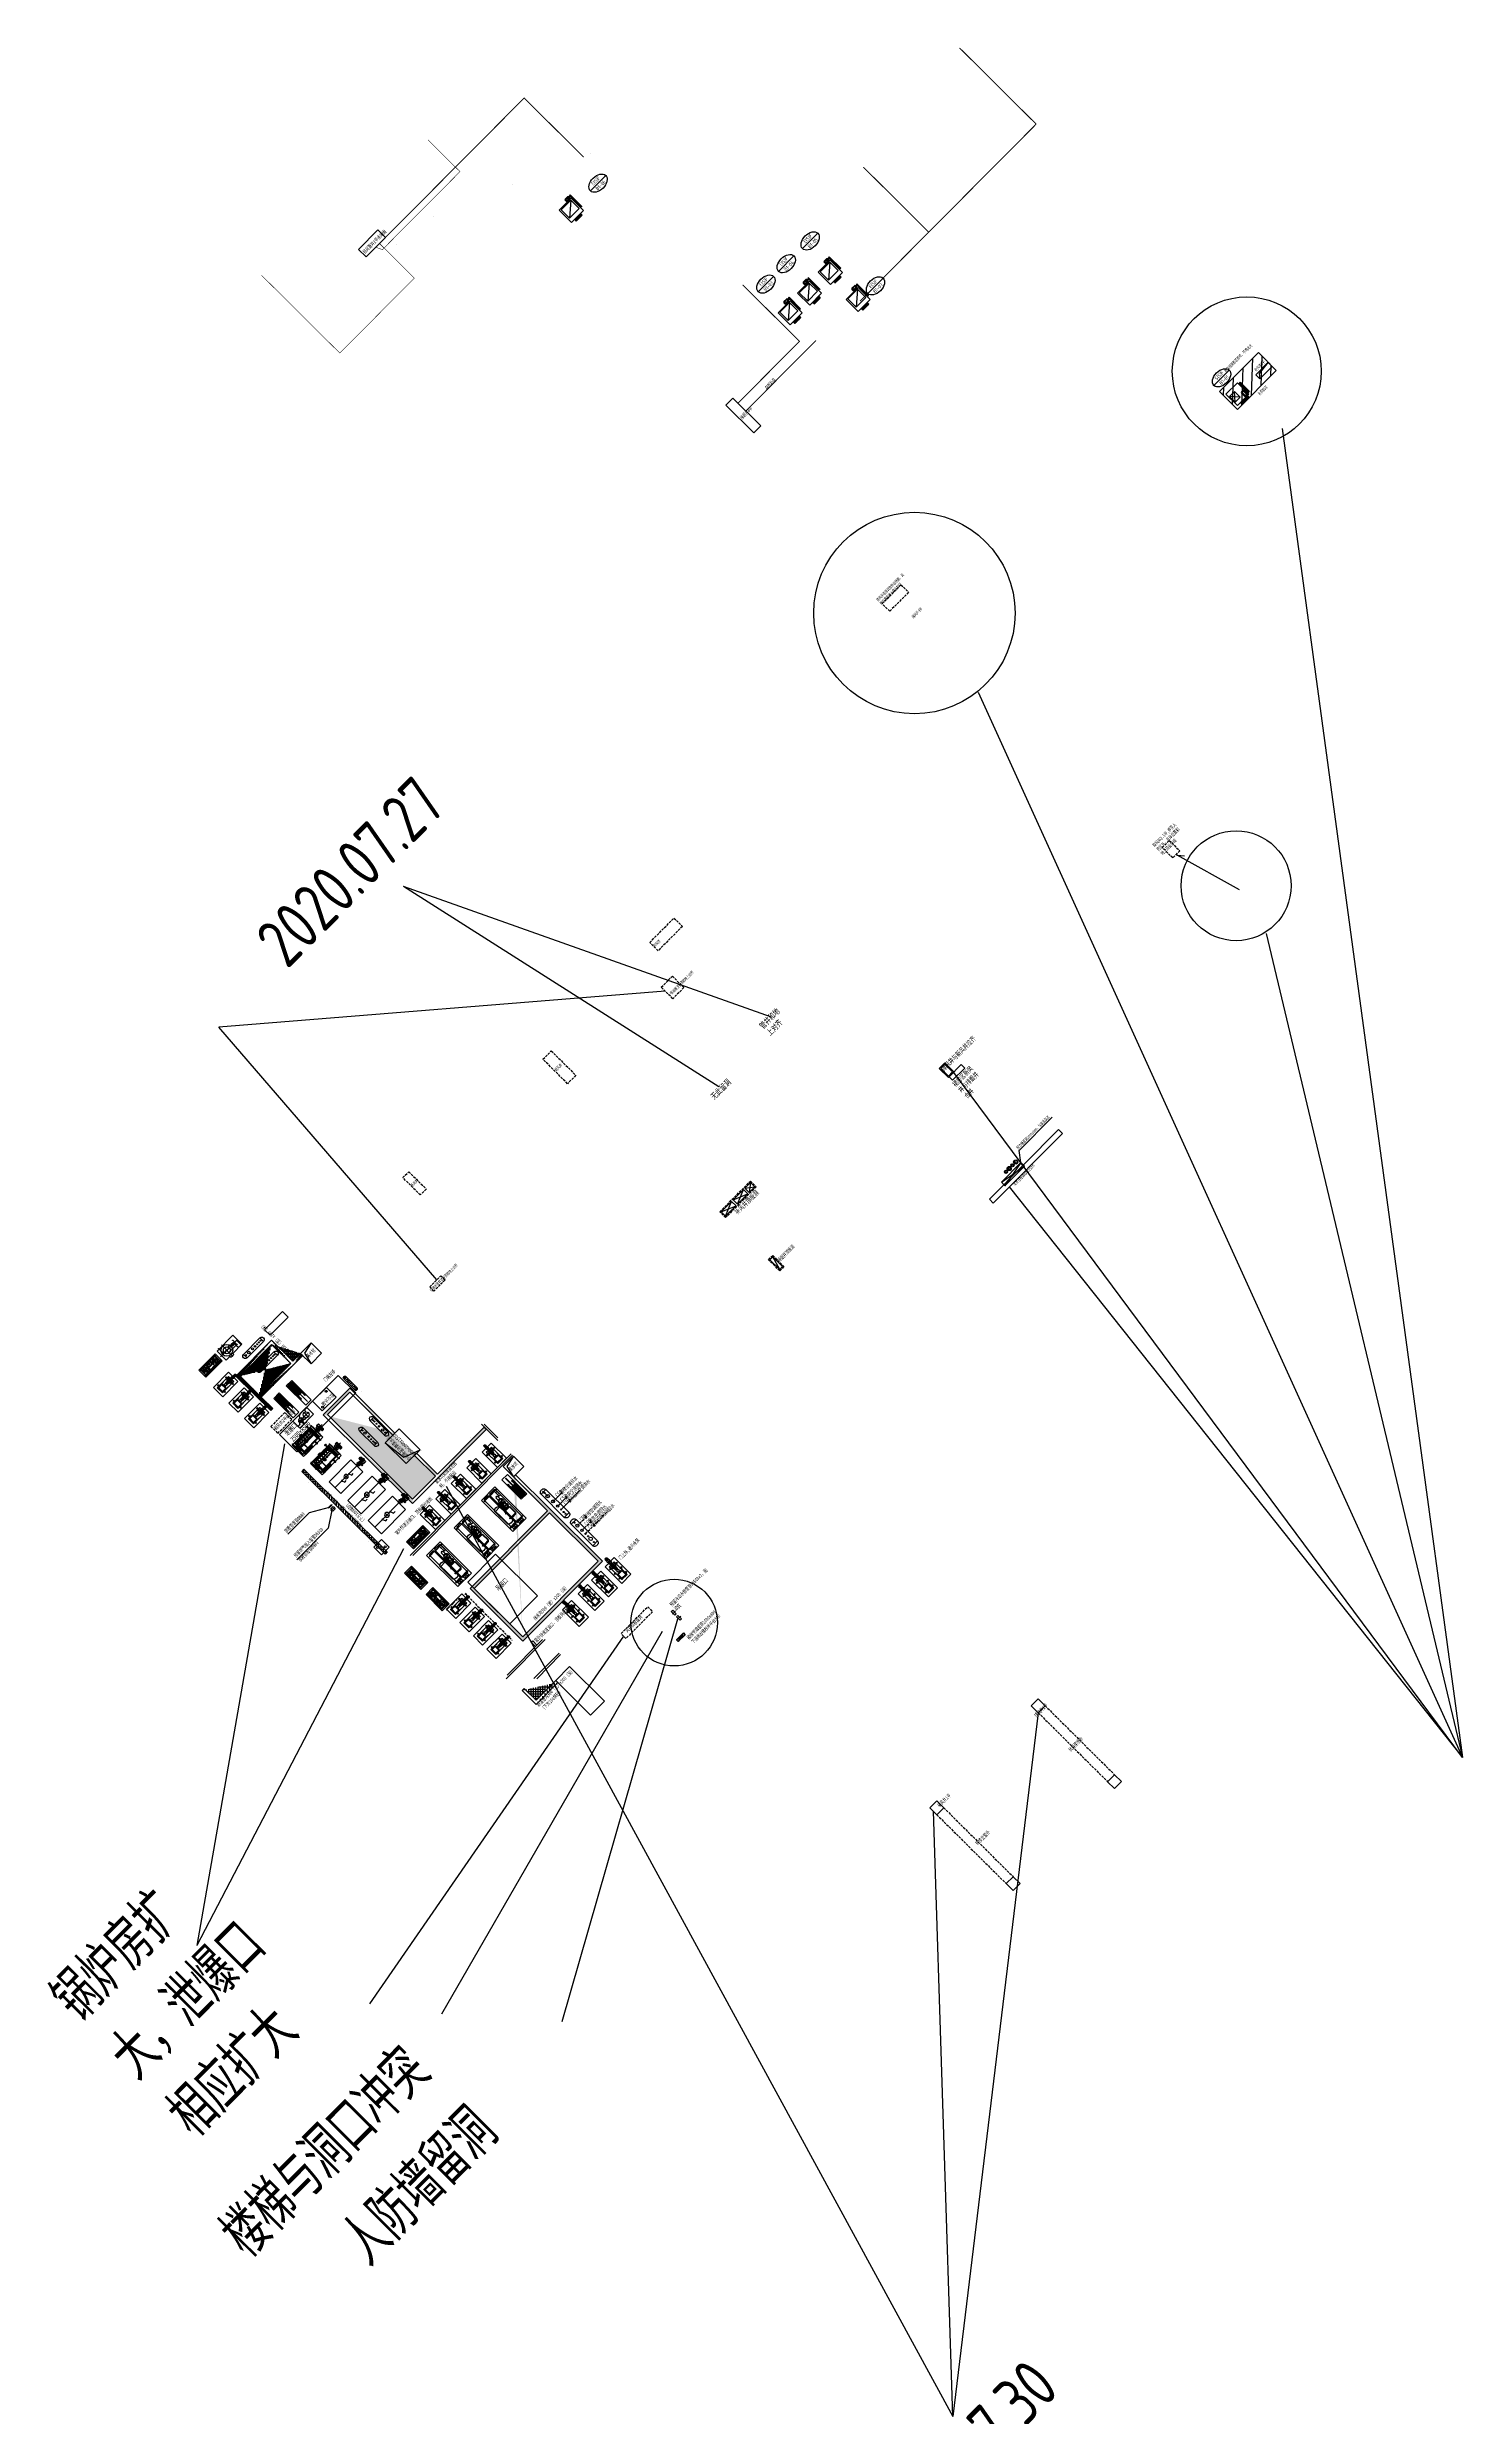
# Model space of a CAD drawing. Extents: x 517634312 to 520012312, y 3499191844 to 3500891844.
# Drawn here: x 518759285 to 518903361, y 3499754023 to 3499995242 of the extents above; entities that cross this region are included whole.
import ezdxf
from ezdxf.enums import TextEntityAlignment as Align

# ---------------------------------------------------------------- set-up
doc = ezdxf.new("R2010")
doc.units = 0
doc.header["$LTSCALE"] = 1000
for name, pattern in [('BORDER', [1.75, 0.5, -0.25, 0.5, -0.25, 0, -0.25]), ('CENTER2', [1.125, 0.75, -0.125, 0.125, -0.125]), ('Continuous2', [0]), ('DASH', [0.35, 0.25, -0.1]), ('DASHDOT', [25.4, 12.7, -6.35, 0, -6.35])]:
    doc.linetypes.add(name, pattern=pattern)
doc.layers.get('0').update_dxf_attribs({"linetype": 'CONTINUOUS'})
doc.layers.get('Defpoints').update_dxf_attribs({"color": 9, "linetype": 'CONTINUOUS'})
for name, color, linetype in [('C-SHET-SHET', 7, 'CONTINUOUS'), ('H-BASE', 7, 'CONTINUOUS'), ('H-DIMS-FXEQUP', 7, 'CONTINUOUS'), ('H-DUAL-FBOX', 131, 'CONTINUOUS'), ('H-DUCT-ACON', 2, 'CONTINUOUS'), ('H-DUCT-FIRE', 20, 'CONTINUOUS'), ('H-EQUP-CHI', 4, 'CONTINUOUS'), ('H-EQUP-PUMP', 4, 'CONTINUOUS'), ('H-EQUP-SW', 4, 'CONTINUOUS'), ('H-HOLE', 7, 'CONTINUOUS'), ('H-PAPP-DIMS', 7, 'CONTINUOUS'), ('h-papp-valv', 3, 'CONTINUOUS'), ('H-PIPE-CR', 1, 'DASH'), ('H-PIPE-CS', 1, 'CONTINUOUS'), ('H-PIPE-CTR', 1, 'DASH'), ('H-PIPE-CTS', 1, 'CONTINUOUS'), ('H-PIPE-HR', 1, 'DASH'), ('H-PIPE-HS', 1, 'CONTINUOUS'), ('Hvac-Hide', 8, 'DASH'), ('INTE_THICK', 252, 'CONTINUOUS'), ('暖-水管-冷水供水', 181, 'CONTINUOUS'), ('暖-水管-空调-标注', 4, 'CONTINUOUS')]:
    doc.layers.add(name, color=color, linetype=linetype)
for name, color, linetype, plot in [('C-XREF-SLCT', 7, 'CONTINUOUS', False), ('H-CONA', 7, 'CONTINUOUS', False), ('H-SUP', 6, 'CONTINUOUS', False)]:
    doc.layers.add(name, color=color, linetype=linetype, plot=plot)
doc.styles.add('Acs', font='', dxfattribs={"width": 0.7})
doc.styles.add('DFT', font='Tssdeng.shx', dxfattribs={"width": 0.67, "bigfont": 'Tssdchn.shx'})
doc.styles.add('ECADI', font='')
doc.styles.add('HZ', font='Tssdeng.shx', dxfattribs={"width": 0.8, "height": 250, "bigfont": 'Tssdchn.shx'})
doc.styles.get("Standard").update_dxf_attribs({"font": '', "width": 0.7})
doc.styles.add('TH-STYLE1', font='', dxfattribs={"width": 0.7})
doc.styles.add('TH-STYLE3', font='tssdeng.shx', dxfattribs={"width": 0.8, "bigfont": 'tssdchn.shx'})
doc.styles.add('XD2008', font='Tssdeng.shx', dxfattribs={"width": 0.7, "bigfont": 'Tssdchn.shx'})
doc.styles.get('Acs').set_extended_font_data('STFangsong')
doc.styles.get('ECADI').set_extended_font_data('FZXiHei I-Z08S')
doc.styles.get('Standard').set_extended_font_data('STFangsong')
doc.styles.get('TH-STYLE1').set_extended_font_data('STFangsong')
doc.dimstyles.new('INTE', dxfattribs={"dimscale": 15, "dimtxt": 3.5, "dimasz": 3, "dimexe": 2.5, "dimexo": 0, "dimgap": 1, "dimtad": 1, "dimtoh": 1, "dimdec": 0, "dimzin": 0, "dimdsep": 46, "dimtxsty": 'Standard', "dimcen": 0, "dimclrd": 3, "dimclre": 3, "dimclrt": 6, "dimadec": 0, "dimazin": 0, "dimtfac": 1, "dimtdec": 0, "dimtix": 1, "dimtmove": 0, "dimatfit": 3, "dimfxl": 0, "dimtolj": 1, "dimtzin": 0, "dimarcsym": 0})
pattern_1 = [(90.1573, (518839106.9, 3499796143.69), (-190.4993, -0.52297), []), (90.1573, (518839201.89, 3499796239.2), (-190.4993, -0.52297), [238.125, -47.625, 0, -47.625])]

# ---------------------------------------------------------------- blocks, each defined once
blk = doc.blocks.new('HTFC-28-4')
h = blk.add_hatch()
h.set_pattern_fill('_USER', color=256, scale=100, angle=135, style=0, double=1, pattern_type=0)
h.set_pattern_definition([(135, (466156.28, 506173.53), (-70.710678, -70.710678), []), (225, (466156.28, 506173.53), (70.710678, -70.710678), [])])
h.paths.add_polyline_path([(98830, 24756), (98630, 24756), (98630, 23456), (98830, 23456)])
for p, q in [((98590, 24931), (96940, 24931)), ((96940, 24931), (96940, 23281)), ((97740, 24506), (97040, 24506)), ((97040, 23706), (97040, 24506)), ((97040, 23706), (97740, 24506)), ((97740, 23706), (97040, 24506)), ((97740, 23706), (97740, 24506)), ((98590, 24931), (98590, 23281)), ((98630, 24756), (98590, 24756)), ((98630, 23456), (98630, 24756)), ((98830, 24756), (98630, 24756)), ((98830, 23456), (98830, 24756)), ((98590, 23281), (96940, 23281)), ((97740, 23706), (97040, 23706)), ((98419, 23187), (97369, 23187)), ((97369, 23104), (97369, 23187)), ((98419, 23146), (97369, 23146)), ((98419, 23104), (97369, 23104)), ((97403, 23281), (97403, 23187)), ((97487, 23281), (97487, 23187)), ((98133, 23896), (98133, 23445)), ((98510, 23896), (98133, 23896)), ((98510, 23445), (98133, 23445)), ((98416, 23990), (98227, 23990)), ((98227, 23896), (98227, 23445)), ((98416, 23351), (98227, 23351)), ((98280, 23351), (98280, 23187)), ((98363, 23281), (98280, 23281)), ((98363, 23351), (98363, 23187)), ((98416, 23896), (98416, 23445)), ((98419, 23104), (98419, 23187)), ((98510, 23896), (98510, 23445)), ((98630, 23456), (98590, 23456)), ((98830, 23456), (98630, 23456))]:
    blk.add_line(p, q)
for centre, start, end in [((98227, 23896), 90, 180), ((98227, 23445), 180, 270), ((98416, 23896), 0, 90), ((98416, 23445), 270, 0)]:
    blk.add_arc(centre, 94.2, start, end)
blk = doc.blocks.new('HTFC-30-6')
h = blk.add_hatch()
h.set_pattern_fill('_USER', color=256, scale=100, angle=135, style=0, double=1, pattern_type=0)
h.set_pattern_definition([(135, (482734.1, 498005.92), (-70.710678, -70.710678), []), (225, (482734.1, 498005.92), (70.710678, -70.710678), [])])
h.paths.add_polyline_path([(113808, 16388), (113608, 16388), (113608, 15538), (113808, 15538)])
for p, q in [((113608, 15538), (113608, 16388)), ((113808, 16388), (113608, 16388)), ((113808, 15538), (113608, 15538)), ((113808, 15538), (113808, 16388)), ((113848, 16388), (113808, 16388)), ((113848, 15538), (113808, 15538)), ((115598, 16823), (113848, 16823)), ((113848, 16823), (113848, 15103)), ((115598, 15103), (113848, 15103)), ((115918, 15009), (114258, 15009)), ((114258, 14926), (114258, 15009)), ((115918, 14967), (114258, 14967)), ((115918, 14926), (114258, 14926)), ((114292, 15103), (114292, 15009)), ((115498, 16663), (114298, 16663)), ((114298, 15263), (114298, 16663)), ((115498, 15263), (114298, 16663)), ((115498, 15263), (114298, 15263)), ((114376, 15103), (114376, 15009)), ((115498, 15263), (115498, 16663)), ((115598, 15103), (115598, 16823)), ((115670, 15609), (115670, 15248)), ((115972, 15609), (115670, 15609)), ((115972, 15248), (115670, 15248)), ((115896, 15684), (115746, 15684)), ((115746, 15609), (115746, 15248)), ((115896, 15173), (115746, 15173)), ((115779, 15173), (115779, 15009)), ((115863, 15103), (115779, 15103)), ((115863, 15173), (115863, 15009)), ((115896, 15609), (115896, 15248)), ((115918, 14926), (115918, 15009)), ((115972, 15609), (115972, 15248))]:
    blk.add_line(p, q)
for centre, start, end in [((115746, 15609), 90, 180), ((115746, 15248), 180, 270), ((115896, 15609), 0, 90), ((115896, 15248), 270, 0)]:
    blk.add_arc(centre, 75.3, start, end)
blk = doc.blocks.new('A$C0A3D1E85')
for p, q in [((0, 0), (-3500, 0)), ((-3500, 0), (-3500, -1900)), ((0, -1900), (0, 0)), ((-4630, -992), (-4630, -908)), ((-4561, -926), (-4595, -926)), ((-4595, -974), (-4595, -926)), ((-4561, -974), (-4595, -974)), ((-4580, -860), (-4582, -860)), ((-4580, -1040), (-4582, -1040)), ((-4570, -974), (-4570, -926)), ((-4568, -847), (-4568, -848)), ((-4568, -1052), (-4568, -1053)), ((-4561, -974), (-4561, -926)), ((-3780, -835), (-4556, -835)), ((-3780, -1065), (-4556, -1065)), ((-4542, -632), (-4548, -632)), ((-4548, -736), (-4548, -632)), ((-4542, -736), (-4548, -736)), ((-4542, -632), (-4542, -736)), ((-4487, -636), (-4542, -636)), ((-4487, -732), (-4542, -732)), ((-4541, -822), (-4542, -835)), ((-4179, -822), (-4541, -822)), ((-4532, -1322), (-4532, -1065)), ((-4207, -1340), (-4514, -1340)), ((-4482, -570), (-4487, -612)), ((-4233, -612), (-4487, -612)), ((-4487, -633), (-4487, -735)), ((-4487, -633), (-4478, -633)), ((-4487, -735), (-4478, -735)), ((-4480, -612), (-4480, -623)), ((-4241, -623), (-4480, -623)), ((-4478, -623), (-4478, -822)), ((-4243, -809), (-4478, -809)), ((-4257, -554), (-4464, -554)), ((-4442, -809), (-4442, -623)), ((-4427, -809), (-4427, -623)), ((-4409, -550), (-4409, -554)), ((-4312, -550), (-4409, -550)), ((-4312, -550), (-4312, -554)), ((-4294, -809), (-4294, -623)), ((-4279, -809), (-4279, -623)), ((-4243, -623), (-4243, -822)), ((-4241, -612), (-4241, -623)), ((-4239, -570), (-4233, -612)), ((-4189, -1322), (-4189, -1065)), ((-4179, -822), (-4178, -835)), ((-4162, -835), (-4162, -1065)), ((-4161, -976), (-4161, -924)), ((-3845, -936), (-4161, -924)), ((-3845, -964), (-4161, -976)), ((-4080, -1085), (-4080, -1065)), ((-3866, -1085), (-4080, -1085)), ((-4074, -1205), (-3930, -1205)), ((-4074, -1360), (-4074, -1205)), ((-3930, -1239), (-4074, -1239)), ((-3930, -1360), (-4074, -1360)), ((-4063, -1145), (-4063, -1152)), ((-4057, -1201), (-4057, -1205)), ((-4057, -1201), (-3871, -1201)), ((-4010, -1174), (-3873, -1174)), ((-4010, -1178), (-4010, -1174)), ((-3873, -1178), (-4010, -1178)), ((-4005, -1174), (-4005, -1166)), ((-4005, -1182), (-4005, -1178)), ((-3998, -1182), (-4005, -1182)), ((-3998, -1174), (-3998, -1166)), ((-3998, -1182), (-3998, -1178)), ((-3962, -828), (-3962, -835)), ((-3940, -1145), (-3940, -1152)), ((-3930, -1205), (-3871, -1205)), ((-3930, -1205), (-3930, -1360)), ((-3891, -1123), (-3891, -1112)), ((-3891, -1201), (-3891, -1184)), ((-3891, -1216), (-3891, -1205)), ((-3881, -1216), (-3891, -1216)), ((-3881, -1123), (-3881, -1112)), ((-3881, -1201), (-3881, -1184)), ((-3881, -1216), (-3881, -1205)), ((-3871, -1201), (-3871, -1205)), ((-3866, -1065), (-3866, -1085)), ((-3837, -828), (-3837, -835)), ((-3819, -835), (-3819, -1065)), ((-3793, -944), (-3780, -944)), ((-3793, -956), (-3780, -956)), ((-3780, -809), (-3775, -756)), ((-3780, -1091), (-3780, -809)), ((-3780, -1091), (-3775, -1144)), ((-3728, -804), (-3779, -804)), ((-3728, -1096), (-3779, -1096)), ((-3728, -809), (-3733, -756)), ((-3728, -1091), (-3733, -1144)), ((-3728, -1091), (-3728, -809)), ((-3500, -809), (-3728, -809)), ((-3728, -1091), (-3500, -1091)), ((-3532, -912), (-3559, -912)), ((-3559, -912), (-3559, -988)), ((-3532, -988), (-3559, -988)), ((-3500, -1091), (-3500, -809)), ((-3500, -1900), (0, -1900)), ((-2240, -910), (-2240, -990)), ((-1105, -910), (-1105, -990))]:
    blk.add_line(p, q)
at = {"ltscale": 5}
for p, q in [((-4630, -950), (0, -950)), ((-4360, -508), (-4360, -1380)), ((-4002, -1065), (-4002, -1390)), ((-1775, -700), (-1775, -1200))]:
    blk.add_line(p, q, dxfattribs=at)
at = {"ltscale": 0.8}
for p, q in [((-2359, -1288), (-2593, -1288)), ((-2240, -950), (-2359, -1288)), ((-1241, -1288), (-1475, -1288)), ((-1105, -950), (-1241, -1288))]:
    blk.add_line(p, q, dxfattribs=at)
for points in [[(-4573, -970), (-4592, -970), (-4592, -930), (-4573, -930)], [(-3939, -1166), (-4146, -1166), (-4146, -1152), (-3939, -1152)], [(-4096, -1142), (-3873, -1142), (-3873, -1145), (-4096, -1145)], [(-3929, -1097), (-4074, -1097), (-4074, -1085), (-3929, -1085)], [(-3943, -1142), (-4060, -1142), (-4060, -1097), (-3943, -1097)], [(-3827, -828), (-3971, -828), (-3971, -776), (-3827, -776)], [(-3873, -1085), (-3900, -1085), (-3900, -1112), (-3873, -1112)], [(-3873, -1123), (-3900, -1123), (-3900, -1184), (-3873, -1184)], [(-3780, -962), (-3793, -962), (-3793, -938), (-3780, -938)]]:
    blk.add_lwpolyline(points, close=True)
for centre, radius in [((-3754, -758), 9.82), ((-3754, -1142), 9.82), ((-3614, -950), 29.3), ((-2240, -950), 40), ((-1775, -950), 250), ((-1105, -950), 40)]:
    blk.add_circle(centre, radius)
for centre, radius, start, end in [((-4582, -908), 48, 90, 180), ((-4582, -992), 48, 180, 270), ((-4580, -848), 12, 270, 0), ((-4580, -1052), 12, 0, 90), ((-4556, -847), 12, 90, 180), ((-4556, -1053), 12, 180, 270), ((-4406, -685), 148, 162.86758, 197.13241), ((-4514, -1322), 18, 180, 270), ((-4464, -572), 18, 90, 172.43159), ((-4579, -684), 113, 333.07638, 26.92362), ((-4257, -572), 18, 7.56841, 90), ((-4207, -1322), 18, 270, 0), ((-4173, -950), 28.1, 294.62257, 65.37743), ((-3849, -950), 14.9, 283.90257, 76.09743), ((-3790, -950), 12.7, 104.42581, 255.57419), ((-3754, -758), 21, 5.22213, 174.77787), ((-3754, -1142), 21, 185.22213, 354.77787)]:
    blk.add_arc(centre, radius, start, end)
for major_axis, ratio in [((21.8, 0), 0.6), ((21.1, 0), 0.6206893)]:
    blk.add_ellipse((-4360, -1295), major_axis=major_axis, ratio=ratio)
at = {"linetype": 'Continuous2', "ltscale": 0.8, "style": 'XD2008', "width": 0.65}
for s, p in [('HR-DN100', (-2473, -1250)), ('进水管', (-2433, -1333)), ('HS-DN100', (-1359, -1251)), ('出水管', (-1310, -1333))]:
    blk.add_text(s, height=40, dxfattribs=at).set_placement(p, align=Align.MIDDLE)
blk = doc.blocks.new('SLOTM16')
at = {"layer": 'INTE_THICK'}
for p, q in [((-10, 10), (-10, -10)), ((0, 13), (-6, 13)), ((-6, 7), (0, 7)), ((-6, -7), (0, -7)), ((-6, -13), (0, -13))]:
    blk.add_line(p, q, dxfattribs=at)
for centre, radius, start, end in [((-7, 10), 3.28, 86.13028, 273.86972), ((-2, 0), 7.86, 123.70967, 236.29033), ((-7, -10), 3.28, 86.13028, 273.86972)]:
    blk.add_arc(centre, radius, start, end, dxfattribs=at)
blk = doc.blocks.new('*D32')
at = {"color": 3, "lineweight": -2, "transparency": 16777216}
for p, q in [((3191, -1372), (3152, -1393)), ((3231, -1351), (3567, -1173)), ((3799, -1051), (3607, -1153))]:
    blk.add_line(p, q, dxfattribs=at)
at = {"color": 3, "transparency": 16777216}
for points in [[(3188, -1365), (3195, -1378), (3231, -1351)], [(3604, -1146), (3611, -1159), (3567, -1173)]]:
    blk.add_solid(points, dxfattribs=at)
at = {"layer": 'Defpoints', "color": 0, "transparency": 16777216}
for p in [(3231, -1351), (3567, -1173)]:
    blk.add_point(p, dxfattribs=at)
at = {"color": 6, "transparency": 16777216, "insert": (3704, -1055), "char_height": 52.5, "attachment_point": 5, "rotation": 27.80787}
blk.add_mtext('\\A1;∅380', dxfattribs=at)
blk = doc.blocks.new('*D33')
at = {"color": 3, "lineweight": -2, "transparency": 16777216}
for p, q in [((3056, -1053), (3241, -1166)), ((3519, -1335), (3280, -1189)), ((3557, -1359), (3596, -1382))]:
    blk.add_line(p, q, dxfattribs=at)
at = {"color": 3, "transparency": 16777216}
for points in [[(3245, -1159), (3238, -1172), (3280, -1189)], [(3561, -1352), (3553, -1365), (3519, -1335)]]:
    blk.add_solid(points, dxfattribs=at)
at = {"layer": 'Defpoints', "color": 0, "transparency": 16777216}
for p in [(3280, -1189), (3519, -1335)]:
    blk.add_point(p, dxfattribs=at)
at = {"color": 6, "transparency": 16777216, "insert": (3151, -1062), "char_height": 52.5, "attachment_point": 5, "rotation": 328.59912}
blk.add_mtext('\\A1;∅280', dxfattribs=at)
blk = doc.blocks.new('端吸泵100T')
for p, q in [((0, 1640), (730, 1640)), ((0, 1640), (0, 0)), ((0, 1613), (61, 1613)), ((0, 768), (61, 768)), ((0, 27), (59, 27)), ((0, 0), (730, 0)), ((33, 1640), (33, 1584)), ((33, 795), (33, 739)), ((33, 61), (33, -2)), ((102, 558), (87, 535)), ((87, 110), (87, 535)), ((643, 110), (87, 110)), ((102, 613), (102, 558)), ((102, 568), (628, 568)), ((102, 558), (628, 558)), ((249, 1496), (107, 1496)), ((249, 1355), (107, 1355)), ((107, 1291), (107, 1355)), ((623, 1291), (107, 1291)), ((107, 1291), (623, 1291)), ((107, 1275), (623, 1275)), ((107, 1275), (107, 1244)), ((107, 1244), (623, 1244)), ((609, 76), (121, 76)), ((123, 634), (607, 634)), ((594, 76), (136, 76)), ((186, 1426), (545, 1426)), ((529, 1584), (201, 1584)), ((201, 1543), (201, 1584)), ((529, 1564), (201, 1564)), ((201, 1555), (529, 1555)), ((237, 1050), (237, 1244)), ((237, 1070), (319, 1070)), ((237, 1050), (493, 1050)), ((242, 973), (242, 988)), ((255, 991), (245, 991)), ((271, 970), (245, 970)), ((257, 1042), (248, 1042)), ((248, 993), (248, 1042)), ((487, 991), (249, 991)), ((249, 964), (249, 970)), ((252, 963), (259, 963)), ((466, 884), (253, 884)), ((253, 884), (253, 764)), ((253, 764), (253, 699)), ((466, 699), (253, 699)), ((254, 964), (254, 970)), ((257, 1100), (257, 1244)), ((257, 1042), (257, 1050)), ((261, 963), (268, 963)), ((266, 964), (266, 970)), ((268, 1090), (462, 1090)), ((271, 970), (365, 970)), ((271, 964), (271, 970)), ((302, 940), (273, 969)), ((304, 1167), (284, 1244)), ((304, 1137), (304, 1167)), ((426, 1167), (304, 1167)), ((426, 1157), (304, 1157)), ((426, 1137), (304, 1137)), ((304, 939), (365, 939)), ((416, 656), (314, 656)), ((314, 634), (314, 656)), ((416, 634), (314, 634)), ((335, 939), (335, 931)), ((335, 931), (395, 931)), ((335, 931), (336, 930)), ((394, 930), (336, 930)), ((337, 886), (337, 930)), ((345, 1137), (345, 1090)), ((345, 656), (345, 699)), ((371, 921), (359, 921)), ((359, 921), (359, 886)), ((365, 1599), (365, 1255)), ((458, 970), (365, 970)), ((365, 939), (426, 939)), ((371, 886), (371, 921)), ((385, 1137), (385, 1090)), ((385, 656), (385, 699)), ((393, 886), (393, 930)), ((395, 931), (394, 930)), ((395, 939), (395, 931)), ((411, 1070), (493, 1070)), ((416, 634), (416, 656)), ((426, 1167), (446, 1244)), ((426, 1137), (426, 1167)), ((428, 940), (458, 970)), ((458, 964), (458, 970)), ((458, 970), (485, 970)), ((462, 963), (478, 963)), ((464, 964), (464, 970)), ((466, 884), (466, 764)), ((466, 764), (466, 699)), ((473, 1100), (473, 1244)), ((473, 1042), (473, 1050)), ((473, 1042), (482, 1042)), ((475, 964), (475, 970)), ((623, 1496), (481, 1496)), ((623, 1355), (481, 1355)), ((481, 964), (481, 970)), ((482, 993), (482, 1042)), ((488, 973), (488, 988)), ((493, 1050), (493, 1244)), ((529, 1543), (529, 1584)), ((623, 1355), (623, 1291)), ((623, 1275), (623, 1244)), ((628, 613), (628, 558)), ((628, 558), (643, 535)), ((643, 110), (643, 535)), ((664, 27), (730, 27)), ((672, 1613), (730, 1613)), ((672, 768), (730, 768)), ((697, 1640), (697, 1584)), ((697, 795), (697, 739)), ((697, 61), (697, -2)), ((730, 1640), (730, 0))]:
    blk.add_line(p, q)
for centre, radius in [((365, 1426), 139), ((365, 1426), 130), ((364, 1426), 126), ((365, 1426), 102)]:
    blk.add_circle(centre, radius)
for centre, radius, start, end in [((107, 1426), 70.3, 90, 270), ((121, 110), 33.9, 180, 270), ((123, 613), 20.3, 90, 180), ((155, 1543), 46.7, 268.01029, 0), ((245, 988), 2.73, 90, 180), ((245, 973), 2.73, 180, 270), ((251, 993), 2.73, 180, 225.1423), ((252, 967), 4.15, 227.41171, 312.58829), ((260, 977), 14.9, 247.83302, 292.16698), ((268, 1100), 10.1, 180, 270), ((268, 967), 4.14, 227.25201, 312.74799), ((271, 967), 2.73, 45, 90), ((304, 942), 2.73, 225, 270), ((304, 942), 2.73, 225, 270), ((426, 942), 2.73, 270, 315), ((461, 967), 4.15, 227.41171, 312.58829), ((462, 1100), 10.1, 270, 0), ((470, 977), 14.9, 247.83302, 292.16698), ((478, 967), 4.14, 227.25201, 312.74799), ((485, 988), 2.73, 0, 90), ((485, 973), 2.73, 270, 0), ((485, 993), 2.73, 314.8577, 0), ((575, 1543), 46.7, 180, 271.98971), ((607, 613), 20.3, 0, 90), ((609, 110), 33.9, 270, 0), ((623, 1426), 70.3, 270, 90)]:
    blk.add_arc(centre, radius, start, end)
blk = doc.blocks.new('RJT200')
for p, q in [((0, 0), (0, 260)), ((0, 260), (16, 260)), ((0, 0), (16, 0)), ((16, 0), (16, 260)), ((16, 0), (16, 260)), ((36, 230), (16, 230)), ((36, 30), (16, 30)), ((186, 230), (206, 230)), ((186, 30), (206, 30)), ((206, 0), (206, 260)), ((206, 0), (206, 260)), ((222, 260), (206, 260)), ((222, 0), (206, 0)), ((222, 0), (222, 260))]:
    blk.add_line(p, q)
for centre, radius, start, end in [((36, 251), 21.2, 270, 310.54209), ((36, 9), 21.2, 49.45791, 90), ((111, 174), 86.1, 44.82606, 135.17394), ((111, 86), 86.1, 224.82606, 315.17394), ((186, 251), 21.2, 229.45791, 270), ((186, 9), 21.2, 90, 130.54209)]:
    blk.add_arc(centre, radius, start, end)
blk = doc.blocks.new('cwr')
at = {"layer": 'H-EQUP-PUMP', "color": 7}
for p, q in [((761401, 229667), (761401, 229061)), ((761451, 229667), (761451, 229086)), ((761451, 229617), (761751, 229617)), ((761451, 229567), (761751, 229567)), ((761451, 229186), (761751, 229186)), ((761541, 229430), (761501, 229418)), ((761501, 229418), (761501, 229335)), ((761541, 229323), (761501, 229335)), ((761545, 229430), (761541, 229430)), ((761545, 229323), (761541, 229323)), ((761598, 229430), (761545, 229430)), ((761545, 229430), (761545, 229377)), ((761564, 229417), (761545, 229417)), ((761545, 229323), (761545, 229377)), ((761564, 229336), (761545, 229336)), ((761598, 229323), (761545, 229323)), ((761604, 229417), (761564, 229417)), ((761604, 229336), (761564, 229336)), ((761598, 229430), (761604, 229417)), ((761598, 229323), (761604, 229336)), ((761609, 229417), (761604, 229417)), ((761604, 229417), (761604, 229377)), ((761616, 229411), (761604, 229411)), ((761616, 229398), (761604, 229398)), ((761609, 229387), (761604, 229387)), ((761604, 229336), (761604, 229377)), ((761609, 229366), (761604, 229366)), ((761616, 229355), (761604, 229355)), ((761616, 229342), (761604, 229342)), ((761609, 229336), (761604, 229336)), ((761616, 229411), (761609, 229417)), ((761609, 229417), (761609, 229377)), ((761616, 229387), (761609, 229387)), ((761609, 229336), (761609, 229377)), ((761616, 229366), (761609, 229366)), ((761616, 229342), (761609, 229336)), ((761647, 229411), (761616, 229411)), ((761616, 229411), (761616, 229377)), ((761616, 229342), (761616, 229377)), ((761647, 229342), (761616, 229342)), ((761647, 229411), (761655, 229417)), ((761647, 229377), (761647, 229411)), ((761647, 229377), (761647, 229342)), ((761647, 229342), (761655, 229336)), ((761655, 229417), (761695, 229417)), ((761655, 229417), (761655, 229336)), ((761655, 229336), (761695, 229336)), ((761695, 229417), (761695, 229336)), ((761707, 230260), (761707, 229774)), ((761751, 229667), (761751, 229086)), ((761795, 230260), (761795, 229774)), ((761801, 229667), (761801, 229086)), ((761865, 230017), (761865, 230054)), ((761865, 230054), (761995, 230054)), ((761865, 229981), (761865, 230017)), ((761995, 229981), (761865, 229981)), ((762076, 229667), (762076, 229086)), ((762101, 229667), (762101, 229061)), ((762118, 230460), (762118, 228293)), ((762145, 230460), (762145, 228293)), ((761401, 229086), (762076, 229086)), ((761401, 229061), (762101, 229061)), ((761451, 229136), (761751, 229136)), ((761451, 229061), (761701, 229061)), ((761707, 228493), (761707, 228979)), ((761795, 228493), (761795, 228979)), ((761995, 228773), (761865, 228773)), ((761865, 228773), (761865, 228736)), ((761865, 228736), (761865, 228700)), ((761865, 228700), (761995, 228700))]:
    blk.add_line(p, q, dxfattribs=at)
at = {"layer": 'H-EQUP-PUMP'}
blk.add_lwpolyline([(761269, 228212), (762269, 228212), (762269, 230542), (761269, 230542)], close=True, dxfattribs=at)
at = {"layer": 'H-EQUP-PUMP', "color": 7}
for points in [[(761394, 230460), (761394, 230417), (761351, 230417), (761351, 230460)], [(761351, 230417), (761351, 228336), (762188, 228336), (762188, 230417)], [(761401, 230367), (761401, 229667), (762101, 229667), (762101, 230367)], [(761426, 230342), (761426, 229692), (762076, 229692), (762076, 230342)], [(762188, 230501), (762075, 230501), (762075, 230479), (762188, 230479)], [(762169, 230479), (762169, 230460), (762094, 230460), (762094, 230479)], [(762145, 230460), (762145, 230417), (762188, 230417), (762188, 230460)], [(761394, 228293), (761394, 228336), (761351, 228336), (761351, 228293)], [(761401, 228386), (761401, 229086), (762101, 229086), (762101, 228386)], [(761426, 228411), (761426, 229061), (762076, 229061), (762076, 228411)], [(762188, 228252), (762075, 228252), (762075, 228274), (762188, 228274)], [(762169, 228274), (762169, 228293), (762094, 228293), (762094, 228274)], [(762145, 228293), (762145, 228336), (762188, 228336), (762188, 228293)]]:
    blk.add_lwpolyline(points, close=True, dxfattribs=at)
for centre, radius in [((761372, 230439), 6), ((761751, 230017), 247), ((761627, 229922), 55.6), ((761627, 229922), 55.6), ((761635, 230130), 55.6), ((761635, 230130), 55.6), ((761627, 229922), 42.6), ((761627, 229922), 33.7), ((761627, 229922), 33.7), ((761635, 230130), 33.7), ((761629, 230146), 3.37), ((761629, 230115), 3.37), ((761642, 230146), 3.37), ((761642, 230115), 3.37), ((761674, 229377), 12.3), ((761674, 229377), 6.61), ((762166, 230439), 6), ((761372, 228315), 6), ((761751, 228736), 247), ((761627, 228831), 55.6), ((761627, 228831), 55.6), ((761635, 228623), 55.6), ((761635, 228623), 55.6), ((761627, 228831), 42.6), ((761627, 228831), 33.7), ((761627, 228831), 33.7), ((761635, 228623), 33.7), ((761629, 228638), 3.37), ((761629, 228608), 3.37), ((761642, 228638), 3.37), ((761642, 228608), 3.37), ((762166, 228315), 6)]:
    blk.add_circle(centre, radius, dxfattribs=at)
for radius, start, end in [(12.3, 64.7972, 295.2028), (6.61, 37.69684, 322.30316), (6.61, 37.69684, 322.30316), (6.61, 37.69684, 322.30316), (6.61, 37.69684, 322.30316)]:
    blk.add_arc((761674, 229377), radius, start, end, dxfattribs=at)
blk = doc.blocks.new('A$C339341B3')
for points in [[(1315, 527), (1317, 520), (1315, 536), (1312, 520)], [(1374, 529), (1371, 536), (1374, 520), (1376, 536)]]:
    blk.add_hatch(color=7).paths.add_polyline_path(points)
at = {"color": 7}
for p, q in [((71, 35), (264, 35)), ((452, 362), (264, 35)), ((795, 746), (980, 746)), ((865, 508), (871, 508)), ((865, 501), (871, 501)), ((872, 510), (871, 507)), ((871, 507), (871, 502)), ((881, 507), (871, 507)), ((871, 502), (872, 499)), ((881, 502), (871, 502)), ((882, 510), (872, 510)), ((882, 499), (872, 499)), ((882, 510), (881, 507)), ((881, 507), (881, 502)), ((881, 502), (882, 499)), ((882, 510), (883, 509)), ((882, 509), (892, 509)), ((883, 500), (882, 499)), ((882, 500), (892, 500)), ((891, 510), (902, 510)), ((891, 510), (891, 509)), ((891, 510), (893, 507)), ((893, 502), (891, 499)), ((891, 500), (891, 499)), ((891, 499), (902, 499)), ((893, 507), (893, 502)), ((893, 507), (903, 507)), ((893, 502), (903, 502)), ((902, 510), (903, 507)), ((903, 502), (902, 499)), ((903, 507), (903, 502)), ((905, 35), (1097, 35)), ((1156, 570), (980, 746)), ((1286, 362), (1097, 35)), ((1192, 515), (1295, 515)), ((1192, 495), (1295, 495)), ((1217, 472), (1471, 472)), ((1217, 292), (1217, 472)), ((1217, 292), (1471, 292)), ((1289, 893), (1289, 876)), ((1290, 894), (1300, 894)), ((1300, 894), (1290, 894)), ((1290, 875), (1300, 875)), ((1300, 875), (1290, 875)), ((1290, 519), (1290, 538)), ((1293, 541), (1316, 541)), ((1293, 517), (1338, 517)), ((1294, 897), (1294, 905)), ((1338, 897), (1294, 897)), ((1295, 870), (1294, 872)), ((1338, 872), (1294, 872)), ((1295, 875), (1300, 875)), ((1337, 870), (1295, 870)), ((1295, 653), (1295, 670)), ((1295, 472), (1295, 517)), ((1296, 907), (1336, 907)), ((1297, 849), (1297, 868)), ((1297, 672), (1335, 672)), ((1297, 651), (1335, 651)), ((1298, 541), (1298, 651)), ((1298, 634), (1334, 634)), ((1298, 607), (1334, 607)), ((1298, 580), (1334, 580)), ((1298, 554), (1334, 554)), ((1333, 847), (1299, 847)), ((1301, 915), (1331, 915)), ((1301, 893), (1301, 876)), ((1304, 893), (1304, 876)), ((1304, 893), (1304, 876)), ((1327, 894), (1305, 894)), ((1327, 875), (1305, 875)), ((1305, 875), (1327, 875)), ((1305, 868), (1305, 847)), ((1306, 907), (1306, 915)), ((1306, 672), (1306, 847)), ((1307, 868), (1307, 847)), ((1312, 520), (1315, 536)), ((1315, 527), (1312, 520)), ((1315, 868), (1315, 847)), ((1317, 520), (1315, 536)), ((1315, 527), (1317, 520)), ((1316, 542), (1356, 542)), ((1317, 868), (1317, 847)), ((1325, 868), (1325, 847)), ((1326, 907), (1326, 915)), ((1326, 672), (1326, 847)), ((1327, 868), (1327, 847)), ((1328, 893), (1328, 876)), ((1331, 893), (1331, 876)), ((1342, 894), (1332, 894)), ((1342, 875), (1332, 875)), ((1332, 875), (1337, 875)), ((1334, 542), (1334, 651)), ((1335, 868), (1335, 849)), ((1337, 870), (1338, 872)), ((1337, 653), (1337, 670)), ((1337, 472), (1337, 517)), ((1337, 511), (1352, 511)), ((1339, 897), (1339, 905)), ((1340, 519), (1340, 529)), ((1343, 893), (1343, 876)), ((1347, 893), (1347, 876)), ((1348, 894), (1358, 894)), ((1358, 894), (1348, 894)), ((1348, 875), (1358, 875)), ((1358, 875), (1348, 875)), ((1348, 519), (1348, 529)), ((1351, 897), (1351, 905)), ((1373, 542), (1351, 542)), ((1396, 517), (1351, 517)), ((1396, 897), (1352, 897)), ((1396, 872), (1352, 872)), ((1353, 870), (1352, 872)), ((1352, 472), (1352, 517)), ((1353, 875), (1358, 875)), ((1395, 870), (1353, 870)), ((1353, 653), (1353, 670)), ((1354, 907), (1394, 907)), ((1355, 849), (1355, 868)), ((1355, 672), (1393, 672)), ((1355, 651), (1393, 651)), ((1356, 542), (1356, 651)), ((1356, 634), (1392, 634)), ((1356, 607), (1392, 607)), ((1356, 580), (1392, 580)), ((1356, 554), (1392, 554)), ((1391, 847), (1357, 847)), ((1359, 915), (1389, 915)), ((1359, 893), (1359, 876)), ((1362, 893), (1362, 876)), ((1362, 893), (1362, 876)), ((1385, 894), (1363, 894)), ((1385, 875), (1363, 875)), ((1363, 875), (1385, 875)), ((1363, 868), (1363, 847)), ((1364, 907), (1364, 915)), ((1364, 672), (1364, 847)), ((1365, 868), (1365, 847)), ((1374, 529), (1371, 536)), ((1371, 536), (1374, 520)), ((1373, 868), (1373, 847)), ((1396, 541), (1373, 541)), ((1374, 529), (1376, 536)), ((1376, 536), (1374, 520)), ((1375, 868), (1375, 847)), ((1383, 868), (1383, 847)), ((1384, 907), (1384, 915)), ((1384, 672), (1384, 847)), ((1385, 868), (1385, 847)), ((1386, 893), (1386, 876)), ((1389, 893), (1389, 876)), ((1400, 894), (1390, 894)), ((1400, 875), (1390, 875)), ((1390, 875), (1395, 875)), ((1392, 541), (1392, 651)), ((1393, 868), (1393, 849)), ((1394, 472), (1394, 517)), ((1496, 515), (1394, 515)), ((1496, 495), (1394, 495)), ((1394, 483), (1652, 483)), ((1394, 477), (1652, 477)), ((1395, 870), (1396, 872)), ((1395, 653), (1395, 670)), ((1396, 897), (1396, 905)), ((1398, 519), (1398, 538)), ((1401, 893), (1401, 876)), ((1471, 292), (1471, 472)), ((1577, 537), (1787, 746)), ((1971, 746), (1787, 746))]:
    blk.add_line(p, q, dxfattribs=at)
at = {"color": 1}
for p, q in [((207, 505), (1623, 505)), ((565, 847), (565, 155)), ((1192, 306), (1192, 741)), ((1316, 672), (1316, 953)), ((1374, 672), (1374, 954)), ((1496, 306), (1496, 741))]:
    blk.add_line(p, q, dxfattribs=at)
blk.add_lwpolyline([(0, 0), (2000, 0), (2000, 1000), (0, 1000)], close=True)
at = {"color": 7}
for centre, radius in [((565, 505), 300), ((1344, 535), 2.86), ((1344, 515), 2.86)]:
    blk.add_circle(centre, radius, dxfattribs=at)
for centre, radius, start, end in [((1192, 505), 127, 16.43338, 281.35284), ((1192, 505), 20, 30, 330), ((1192, 505), 10, 90, 270), ((1290, 893), 1.11, 90, 180), ((1290, 876), 1.11, 180, 270), ((1290, 876), 1.11, 180, 270), ((1290, 876), 1.11, 180, 270), ((1293, 538), 2.5, 90, 180), ((1293, 519), 2.5, 180, 270), ((1296, 905), 2.25, 90, 180), ((1297, 670), 2.5, 90, 180), ((1297, 653), 2.5, 180, 270), ((1299, 849), 2.02, 180, 270), ((1300, 893), 1.11, 0, 90), ((1300, 876), 1.11, 270, 0), ((1305, 893), 1.11, 90, 180), ((1305, 876), 1.11, 180, 270), ((1327, 893), 1.11, 0, 90), ((1327, 876), 1.11, 270, 0), ((1332, 893), 1.11, 90, 180), ((1332, 876), 1.11, 180, 270), ((1333, 849), 2.02, 270, 0), ((1335, 670), 2.5, 0, 90), ((1335, 653), 2.5, 270, 0), ((1336, 905), 2.25, 0, 90), ((1344, 466), 200, 87.60853, 92.02885), ((1338, 519), 2.5, 270, 0), ((1342, 893), 1.11, 0, 90), ((1342, 876), 1.11, 270, 0), ((1342, 876), 1.11, 270, 0), ((1348, 893), 1.11, 90, 180), ((1348, 876), 1.11, 180, 270), ((1348, 876), 1.11, 180, 270), ((1348, 876), 1.11, 180, 270), ((1351, 519), 2.5, 180, 270), ((1354, 905), 2.25, 90, 180), ((1355, 670), 2.5, 90, 180), ((1355, 653), 2.5, 180, 270), ((1357, 849), 2.02, 180, 270), ((1358, 893), 1.11, 0, 90), ((1358, 876), 1.11, 270, 0), ((1363, 893), 1.11, 90, 180), ((1363, 876), 1.11, 180, 270), ((1496, 505), 127, 258.64716, 163.56662), ((1385, 893), 1.11, 0, 90), ((1385, 876), 1.11, 270, 0), ((1390, 893), 1.11, 90, 180), ((1390, 876), 1.11, 180, 270), ((1391, 849), 2.02, 270, 0), ((1393, 670), 2.5, 0, 90), ((1393, 653), 2.5, 270, 0), ((1394, 905), 2.25, 0, 90), ((1396, 538), 2.5, 0, 90), ((1396, 519), 2.5, 270, 0), ((1400, 893), 1.11, 0, 90), ((1400, 876), 1.11, 270, 0), ((1400, 876), 1.11, 270, 0), ((1496, 505), 20, 210, 150), ((1496, 505), 10, 270, 90), ((1652, 480), 3, 270, 90)]:
    blk.add_arc(centre, radius, start, end, dxfattribs=at)
blk.add_ellipse((883, 505), major_axis=(0, -4.78), ratio=0.2420155, start_param=3.1415927, end_param=6.2831853, dxfattribs=at)
at = {"color": 7, "extrusion": (0, 0, -1)}
blk.add_ellipse((891, 505), major_axis=(0, -4.78), ratio=0.2420155, start_param=3.1415927, end_param=6.2831853, dxfattribs=at)
at = {"color": 7}
for points, knots in [([(903, 507), (917, 508), (967, 511), (1056, 517), (1153, 539), (1234, 539), (1274, 534), (1290, 532)], [0, 0, 0, 0, 43.7155278, 148.8605135, 269.0055017, 339.605342, 389.6355986, 389.6355986, 389.6355986, 389.6355986]), ([(903, 501), (914, 502), (926, 503), (946, 504), (954, 505), (972, 506), (980, 506), (1006, 508), (1024, 510), (1046, 513), (1050, 513), (1059, 515), (1064, 515), (1078, 518), (1087, 519), (1108, 523), (1120, 525), (1139, 528), (1145, 529), (1158, 530), (1164, 531), (1181, 532), (1193, 532), (1216, 532), (1228, 532), (1256, 530), (1273, 528), (1290, 526)], [0, 0, 0, 0, 33.7613067, 33.7613067, 59.7589663, 59.7589663, 85.7566259, 85.7566259, 137.7519452, 137.7519452, 151.6403583, 151.6403583, 165.5287714, 165.5287714, 193.3055976, 193.3055976, 229.5815076, 229.5815076, 250.4471435, 250.4471435, 268.1373619, 268.1373619, 303.5177988, 303.5177988, 338.8982358, 338.8982358, 390.3589854, 390.3589854, 390.3589854, 390.3589854]), ([(1316, 542), (1316, 540), (1318, 537), (1328, 532), (1336, 530), (1342, 528), (1344, 528), (1344, 528)], [0, 0, 0, 0, 5.1328844, 13.2700205, 25.8093851, 31.8679324, 31.9176847, 31.9176847, 31.9176847, 31.9176847]), ([(1373, 542), (1373, 540), (1371, 537), (1360, 532), (1352, 530), (1346, 528), (1344, 528), (1344, 528)], [0, 0, 0, 0, 5.1328844, 13.2700205, 25.8093851, 31.8679324, 31.9176847, 31.9176847, 31.9176847, 31.9176847])]:
    blk.add_open_spline(points, degree=3, knots=knots, dxfattribs=at)
for points in [[(1294, 897), (1291, 896), (1289, 893)], [(1294, 872), (1291, 873), (1289, 876)], [(1338, 897), (1341, 896), (1343, 893)], [(1338, 872), (1341, 873), (1343, 876)], [(1352, 897), (1349, 896), (1347, 893)], [(1352, 872), (1349, 873), (1347, 876)], [(1396, 897), (1399, 896), (1401, 893)], [(1396, 872), (1399, 873), (1401, 876)]]:
    blk.add_spline(points, degree=3, dxfattribs=at)
at = {"color": 7, "style": 'ECADI', "width": 0.7}
for s, p in [('盐液箱', (85, 43)), ('交换器', (818, 761)), ('控制器', (924, 48)), ('出水口 DN20', (981, 749)), ('进水口 DN20', (1412, 761)), ('交换器', (1807, 761))]:
    blk.add_text(s, height=70, dxfattribs=at).set_placement(p)
blk = doc.blocks.new('ECT')
at = {"layer": 'H-EQUP-PUMP', "linetype": 'DASHDOT', "ltscale": 0.5}
for p, q in [((760551, 231930), (758774, 231930)), ((759696, 231048), (759696, 232705))]:
    blk.add_line(p, q, dxfattribs=at)
at = {"layer": 'H-EQUP-PUMP'}
for p, q in [((758946, 231273), (758946, 232586)), ((758946, 232586), (761226, 232586)), ((761226, 231273), (761226, 232586)), ((758946, 231273), (759496, 231273)), ((759896, 231273), (761226, 231273))]:
    blk.add_line(p, q, dxfattribs=at)
at = {"layer": 'H-EQUP-PUMP', "color": 7}
for p, q in [((759233, 231930), (759233, 232636)), ((759433, 231930), (759233, 231930)), ((759433, 231980), (759433, 231880)), ((759433, 231980), (759496, 231930)), ((759433, 231880), (759496, 231930)), ((759671, 231930), (759583, 231930)), ((759721, 231930), (760258, 231930)), ((760172, 231630), (759721, 231630)), ((760100, 232081), (760182, 232081)), ((760821, 231630), (760258, 231630)), ((760341, 231946), (760316, 231946)), ((760316, 231914), (760316, 231946)), ((760341, 231914), (760316, 231914)), ((760441, 232030), (760341, 232030)), ((760341, 231830), (760341, 232030)), ((760441, 231830), (760341, 231830)), ((760366, 231830), (760366, 232030)), ((760441, 232020), (760366, 232020)), ((760441, 231840), (760366, 231840)), ((760441, 231830), (760441, 232030)), ((760741, 232030), (760441, 232030)), ((760741, 231830), (760441, 231830)), ((760466, 231930), (760796, 231930)), ((760491, 231830), (760491, 232030)), ((760641, 231830), (760641, 232030)), ((760741, 231830), (760741, 232030)), ((760746, 231780), (760746, 231680)), ((760796, 231780), (760746, 231780)), ((760746, 231580), (760746, 231273)), ((760846, 232230), (760846, 231630)), ((760846, 231930), (761101, 231930)), ((761126, 231930), (761126, 231273)), ((759496, 231330), (759496, 231130)), ((759496, 231330), (759496, 231130)), ((759496, 231330), (759496, 231130)), ((759896, 231330), (759496, 231330)), ((759896, 231130), (759496, 231130)), ((759896, 231330), (759896, 231130)), ((759896, 231330), (759896, 231130)), ((759896, 231330), (759896, 231130))]:
    blk.add_line(p, q, dxfattribs=at)
for centre, radius in [((759696, 231930), 600), ((759233, 232636), 25), ((759696, 231930), 354), ((759696, 231930), 50), ((759696, 231930), 25), ((759696, 231630), 25), ((760100, 232081), 25), ((760182, 232081), 25), ((760466, 231930), 25), ((760846, 232230), 25), ((760846, 231630), 25), ((761126, 231930), 25)]:
    blk.add_circle(centre, radius, dxfattribs=at)
blk.add_arc((759496, 231930), 50, 218.65981, 141.34019, dxfattribs=at)
blk = doc.blocks.new('板换1547')
for p, q in [((-100, 416), (-2648, 416)), ((-2648, 380), (-2648, 416)), ((-100, 380), (-2648, 380)), ((-1674, 689), (-2034, 689)), ((-2034, 649), (-2034, 689)), ((-1674, 649), (-2034, 649)), ((-1674, 141), (-2034, 141)), ((-2034, 141), (-2034, 101)), ((-1674, 101), (-2034, 101)), ((-1674, 684), (-1624, 684)), ((-1674, 654), (-1624, 654)), ((-1674, 136), (-1624, 136)), ((-1674, 106), (-1624, 106)), ((-1624, 632), (-1624, 706)), ((-1624, 706), (-1574, 706)), ((-1624, 632), (-1574, 632)), ((-1624, 158), (-1624, 83)), ((-1624, 158), (-1574, 158)), ((-1624, 83), (-1574, 83)), ((-1574, 632), (-1574, 706)), ((-1574, 158), (-1574, 83)), ((-210, 649), (-1466, 649)), ((-210, 141), (-1466, 141)), ((-54, 618), (-100, 618)), ((-54, 468), (-100, 468)), ((-54, 468), (-100, 468)), ((-54, 322), (-100, 322)), ((-54, 322), (-100, 322)), ((-54, 172), (-100, 172)), ((-54, 638), (-54, 448)), ((-34, 638), (-54, 638)), ((-54, 468), (-54, 588)), ((-34, 448), (-54, 448)), ((-54, 342), (-54, 152)), ((-34, 342), (-54, 342)), ((-34, 152), (-54, 152)), ((-44, 638), (-44, 448)), ((-44, 342), (-44, 152)), ((-34, 638), (-34, 448)), ((-34, 342), (-34, 152))]:
    blk.add_line(p, q)
for points in [[(0, 0), (0, 800), (-2800, 800), (-2800, 0)], [(-1674, 699), (-1624, 699), (-1624, 639), (-1674, 639)], [(-1674, 91), (-1624, 91), (-1624, 151), (-1674, 151)]]:
    blk.add_lwpolyline(points, close=True)
for points in [[(-1466, 416), (-1466, 706), (-1574, 706), (-1574, 416)], [(-1574, 380), (-1574, 83), (-1466, 83), (-1466, 380)], [(-1466, 101), (-100, 101), (-100, 689), (-1466, 689)], [(-1409, 416), (-1409, 649)], [(-1409, 141), (-1409, 380)], [(-1342, 416), (-1342, 649)], [(-1342, 141), (-1342, 380)], [(-1276, 416), (-1276, 649)], [(-1276, 141), (-1276, 380)], [(-1209, 416), (-1209, 649)], [(-1209, 141), (-1209, 380)], [(-1143, 416), (-1143, 649)], [(-1143, 141), (-1143, 380)], [(-1076, 416), (-1076, 649)], [(-1076, 141), (-1076, 380)], [(-1009, 416), (-1009, 649)], [(-1009, 141), (-1009, 380)], [(-943, 416), (-943, 649)], [(-943, 141), (-943, 380)], [(-876, 416), (-876, 649)], [(-876, 141), (-876, 380)], [(-810, 416), (-810, 649)], [(-810, 141), (-810, 380)], [(-743, 416), (-743, 649)], [(-743, 141), (-743, 380)], [(-676, 416), (-676, 649)], [(-676, 141), (-676, 380)], [(-610, 416), (-610, 649)], [(-610, 141), (-610, 380)], [(-543, 416), (-543, 649)], [(-543, 141), (-543, 380)], [(-477, 416), (-477, 649)], [(-477, 141), (-477, 380)], [(-410, 416), (-410, 649)], [(-410, 141), (-410, 380)], [(-343, 416), (-343, 649)], [(-343, 141), (-343, 380)], [(-277, 416), (-277, 649)], [(-277, 141), (-277, 380)], [(-210, 416), (-210, 689)], [(-210, 101), (-210, 380)]]:
    blk.add_lwpolyline(points)
blk = doc.blocks.new('CH-350RT')
for p, q in [((754785, 221224), (754785, 221360)), ((754785, 221360), (754833, 221360)), ((754785, 221312), (755677, 221312)), ((754785, 221275), (755677, 221275)), ((754785, 221224), (754833, 221224)), ((754833, 221312), (754833, 221360)), ((754833, 217546), (754833, 221275)), ((754883, 221312), (755579, 221312)), ((754972, 221436), (754972, 221625)), ((754972, 221625), (755152, 221625)), ((754988, 220589), (754988, 219734)), ((754988, 220589), (755631, 220589)), ((754988, 219734), (755665, 219734)), ((755001, 219526), (755608, 219526)), ((755033, 220589), (755033, 219734)), ((755089, 220709), (755044, 220664)), ((755044, 220664), (755044, 220589)), ((755044, 219689), (755044, 219734)), ((755608, 219689), (755044, 219689)), ((755608, 219588), (755044, 219588)), ((755044, 219588), (755044, 219559)), ((755608, 219559), (755044, 219559)), ((755044, 219559), (755044, 219526)), ((755055, 219689), (755101, 219667)), ((755563, 220709), (755089, 220709)), ((755552, 219667), (755101, 219667)), ((755101, 219667), (755101, 219588)), ((755152, 221436), (755152, 221625)), ((755310, 221436), (755310, 221625)), ((755310, 221625), (755490, 221625)), ((755490, 221436), (755490, 221625)), ((755520, 219526), (755520, 219492)), ((755597, 219689), (755552, 219667)), ((755552, 219667), (755552, 219588)), ((755563, 220709), (755608, 220664)), ((755608, 220664), (755608, 220589)), ((755608, 219689), (755608, 219734)), ((755608, 219588), (755608, 219559)), ((755608, 219559), (755608, 219526)), ((755619, 220589), (755619, 219734)), ((755629, 217534), (755629, 221275)), ((755630, 220024), (755630, 219976)), ((755641, 220024), (755630, 220024)), ((755641, 219976), (755630, 219976)), ((755630, 219921), (755630, 219873)), ((755641, 219921), (755630, 219921)), ((755641, 219873), (755630, 219873)), ((755641, 220027), (755641, 219973)), ((755652, 220027), (755641, 220027)), ((755652, 220011), (755641, 220011)), ((755652, 219988), (755641, 219988)), ((755652, 219973), (755641, 219973)), ((755641, 219923), (755641, 219870)), ((755652, 219923), (755641, 219923)), ((755652, 219908), (755641, 219908)), ((755652, 219885), (755641, 219885)), ((755652, 219870), (755641, 219870)), ((755652, 220027), (755652, 219973)), ((755686, 220021), (755652, 220021)), ((755686, 219979), (755652, 219979)), ((755652, 219923), (755652, 219870)), ((755686, 219918), (755652, 219918)), ((755686, 219875), (755652, 219875)), ((755665, 220531), (755665, 220021)), ((755665, 219979), (755665, 219918)), ((755665, 219875), (755665, 219734)), ((756455, 221312), (755677, 221312)), ((755677, 221312), (755677, 221275)), ((756455, 221289), (755677, 221289)), ((755686, 220027), (755686, 219973)), ((755697, 220027), (755686, 220027)), ((755697, 220011), (755686, 220011)), ((755697, 219988), (755686, 219988)), ((755697, 219973), (755686, 219973)), ((755686, 219923), (755686, 219870)), ((755697, 219923), (755686, 219923)), ((755697, 219908), (755686, 219908)), ((755697, 219885), (755686, 219885)), ((755697, 219870), (755686, 219870)), ((755697, 220027), (755697, 219973)), ((755758, 220021), (755697, 220021)), ((755727, 219979), (755697, 219979)), ((755697, 219923), (755697, 219870)), ((755727, 219918), (755697, 219918)), ((755727, 219875), (755697, 219875)), ((755769, 219850), (755716, 219850)), ((755716, 219839), (755716, 219850)), ((755769, 219839), (755716, 219839)), ((755717, 219936), (755728, 219934)), ((755718, 219959), (755728, 219961)), ((755727, 219979), (755727, 219918)), ((755727, 219875), (755727, 219850)), ((755727, 219839), (755727, 219828)), ((755727, 219828), (755732, 219816)), ((755758, 219828), (755727, 219828)), ((755728, 219961), (755759, 219961)), ((755728, 219934), (755759, 219934)), ((755731, 219839), (755731, 219850)), ((755753, 219816), (755732, 219816)), ((756424, 221250), (755736, 221250)), ((755736, 220021), (755736, 220525)), ((755758, 219828), (755753, 219816)), ((755754, 219839), (755754, 219850)), ((755758, 217517), (755758, 221289)), ((755758, 219967), (755758, 220021)), ((755773, 219967), (755758, 219967)), ((755773, 219925), (755758, 219925)), ((755758, 219925), (755758, 219850)), ((755758, 219839), (755758, 219828)), ((755769, 219839), (755769, 219850)), ((755773, 219967), (755773, 219925)), ((755773, 219963), (755809, 219963)), ((755773, 219932), (755809, 219932)), ((755789, 221312), (756342, 221312)), ((755796, 220637), (755833, 220637)), ((755796, 220571), (755833, 220571)), ((755818, 221430), (755818, 221625)), ((755818, 221625), (756043, 221625)), ((756043, 221430), (756043, 221625)), ((756088, 221430), (756088, 221625)), ((756088, 221625), (756314, 221625)), ((756314, 221430), (756314, 221625)), ((756373, 221360), (756455, 221360)), ((756373, 221312), (756373, 221360)), ((756373, 217517), (756373, 221289)), ((756373, 221224), (756455, 221224)), ((756455, 221224), (756455, 221360)), ((754785, 217597), (754785, 217449)), ((754785, 217597), (754833, 217597)), ((754785, 217534), (755677, 217534)), ((754785, 217497), (755677, 217497)), ((754785, 217449), (754833, 217449)), ((754833, 217534), (754833, 218211)), ((755019, 218211), (754833, 218211)), ((754833, 217534), (754833, 217546)), ((755019, 217534), (754833, 217534)), ((754833, 217449), (754833, 217497)), ((754883, 217497), (755579, 217497)), ((754963, 219377), (755527, 219377)), ((754963, 219312), (754963, 219377)), ((755527, 219343), (754963, 219343)), ((754963, 219312), (755105, 219312)), ((754963, 219092), (755105, 219092)), ((754963, 219030), (754963, 219092)), ((754963, 219061), (755348, 219061)), ((754963, 219030), (755348, 219030)), ((754963, 218708), (754963, 218883)), ((754963, 218739), (755527, 218739)), ((754963, 218708), (755527, 218708)), ((754974, 219399), (754974, 219474)), ((755105, 219474), (754974, 219474)), ((755105, 219399), (754974, 219399)), ((754984, 219509), (754984, 219474)), ((754984, 219399), (754984, 219377)), ((755002, 218923), (755002, 219030)), ((755172, 218923), (755002, 218923)), ((755019, 217534), (755019, 218211)), ((755034, 219092), (755034, 219312)), ((755068, 218476), (755068, 218553)), ((755422, 218503), (755068, 218503)), ((755068, 218476), (755115, 218476)), ((755078, 218558), (755078, 218602)), ((755137, 218558), (755078, 218558)), ((755105, 219474), (755105, 219399)), ((755105, 219312), (755105, 219092)), ((755115, 218529), (755115, 218503)), ((755115, 218529), (755375, 218529)), ((755115, 218476), (755115, 218434)), ((755375, 218456), (755115, 218456)), ((755375, 218434), (755115, 218434)), ((755129, 218096), (755129, 218434)), ((755361, 218096), (755129, 218096)), ((755137, 218558), (755137, 218529)), ((755194, 218021), (755194, 218096)), ((755296, 218021), (755194, 218021)), ((755212, 218739), (755212, 218883)), ((755280, 218739), (755280, 218910)), ((755296, 218021), (755296, 218096)), ((755319, 218949), (755337, 218949)), ((755341, 219202), (755341, 219148)), ((755341, 219148), (755408, 219148)), ((755341, 218886), (755341, 218940)), ((755341, 218940), (755408, 218940)), ((755348, 218940), (755348, 219148)), ((755350, 219312), (755527, 219312)), ((755353, 218585), (755353, 218529)), ((755416, 218585), (755353, 218585)), ((755361, 218096), (755361, 218434)), ((755375, 218529), (755375, 218503)), ((755375, 218476), (755375, 218434)), ((755375, 218476), (755422, 218476)), ((755385, 219474), (755385, 219399)), ((755385, 219474), (755516, 219474)), ((755385, 219399), (755516, 219399)), ((755401, 218940), (755401, 219148)), ((755401, 219092), (755527, 219092)), ((755401, 219061), (755527, 219061)), ((755401, 219030), (755527, 219030)), ((755408, 219202), (755408, 219148)), ((755408, 218886), (755408, 218940)), ((755413, 218949), (755488, 218949)), ((755422, 218476), (755422, 218586)), ((755488, 218949), (755488, 219030)), ((755520, 219492), (755506, 219474)), ((755506, 219399), (755506, 219377)), ((755516, 219399), (755516, 219474)), ((755527, 219312), (755527, 219377)), ((755527, 219316), (755538, 219316)), ((755527, 219030), (755527, 219092)), ((755527, 219087), (755538, 219087)), ((755527, 218708), (755527, 218910)), ((755538, 219371), (755538, 219033)), ((755538, 219371), (755583, 219371)), ((755538, 219033), (755583, 219033)), ((755583, 219033), (755583, 219371)), ((755588, 219371), (755588, 219033)), ((755588, 219371), (755623, 219371)), ((755588, 219033), (755623, 219033)), ((755623, 219371), (755623, 219033)), ((755623, 219318), (755641, 219318)), ((755623, 219086), (755641, 219086)), ((755641, 219318), (755641, 219086)), ((755641, 219300), (755736, 219300)), ((755641, 219104), (755736, 219104)), ((755677, 217534), (755677, 217497)), ((756455, 217517), (755677, 217517)), ((756455, 217497), (755677, 217497)), ((756424, 219034), (755736, 219034)), ((755789, 217497), (756342, 217497)), ((756373, 217585), (756455, 217585)), ((756373, 217449), (756373, 217497)), ((756373, 217449), (756455, 217449)), ((756424, 219141), (756433, 219141)), ((756424, 219085), (756433, 219085)), ((756433, 219085), (756433, 219141)), ((756455, 217585), (756455, 217449))]:
    blk.add_line(p, q)
at = {"flags": 128}
for points in [[(754883, 221436), (754883, 221312), (755579, 221312), (755579, 221436)], [(754909, 221636), (754909, 221625), (755214, 221625), (755214, 221636)], [(755248, 221636), (755248, 221625), (755553, 221625), (755553, 221636)], [(755750, 221636), (755750, 221625), (756111, 221625), (756111, 221636)], [(755789, 221430), (755789, 221312), (756342, 221312), (756342, 221430)], [(756021, 221636), (756021, 221625), (756382, 221625), (756382, 221636)], [(754883, 217497), (754883, 217373), (755579, 217373), (755579, 217497)], [(755789, 217497), (755789, 217379), (756342, 217379), (756342, 217497)]]:
    blk.add_lwpolyline(points, close=True, dxfattribs=at)
for points in [[(755686, 220683, -0.133256), (755706, 220677, -0.106756), (755725, 220660, -0.082828), (755737, 220635, -0.071352), (755742, 220604, -0.071352), (755737, 220572, -0.082828), (755725, 220548, -0.106756), (755706, 220530, -0.133256), (755686, 220525, -0.133256), (755666, 220530, -0.106756), (755646, 220548, -0.082828), (755635, 220572, -0.071352), (755630, 220604, -0.071352), (755635, 220635, -0.082828), (755646, 220660, -0.106756), (755666, 220677, -0.133256)], [(755681, 220644, -0.133256), (755691, 220641, -0.106756), (755701, 220632, -0.082828), (755707, 220620, -0.071352), (755709, 220604, -0.071352), (755707, 220588, -0.082828), (755701, 220575, -0.106756), (755691, 220566, -0.133256), (755681, 220563, -0.133256), (755671, 220566, -0.106756), (755661, 220575, -0.082828), (755655, 220588, -0.071352), (755653, 220604, -0.071352), (755655, 220620, -0.082828), (755661, 220632, -0.106756), (755671, 220641, -0.133256)], [(755709, 219962, -0.13503), (755712, 219961, -0.106886), (755716, 219958, -0.082018), (755718, 219953, -0.07028), (755719, 219948, -0.07028), (755718, 219942, -0.082018), (755716, 219938, -0.106886), (755712, 219935, -0.13503), (755709, 219934, -0.13503), (755705, 219935, -0.106886), (755702, 219938, -0.082018), (755700, 219942, -0.07028), (755699, 219948, -0.07028), (755700, 219953, -0.082018), (755702, 219958, -0.106886), (755705, 219961, -0.13503)]]:
    blk.add_lwpolyline(points, format="xyb", close=True, dxfattribs=at)
for points in [[(755686, 220644, -0.133256), (755696, 220641, -0.106756), (755706, 220632, -0.082828), (755712, 220620, -0.071352), (755714, 220604, -0.071352), (755712, 220588, -0.082828), (755706, 220575, -0.106756), (755696, 220566, -0.133256), (755686, 220563, -0.030605), (755683, 220564)], [(755699, 220683, -0.133256), (755719, 220677, -0.106756), (755738, 220660, -0.082828), (755750, 220635, -0.071352), (755755, 220604, -0.071352), (755750, 220572, -0.082828), (755738, 220548, -0.106756), (755719, 220530, -0.133256), (755699, 220525, -0.040583), (755692, 220525)], [(755712, 219962, -0.13503), (755715, 219961, -0.106886), (755719, 219958, -0.082018), (755721, 219953, -0.07028), (755722, 219948, -0.07028), (755721, 219942, -0.082018), (755719, 219938, -0.106886), (755715, 219935, -0.13503), (755712, 219934, -0.059021), (755710, 219934)], [(755732, 220683, -0.133256), (755752, 220677, -0.106756), (755772, 220660, -0.082828), (755783, 220635, -0.071352), (755788, 220604, -0.071352), (755783, 220572, -0.082828), (755772, 220548, -0.106756), (755752, 220530, -0.133256), (755732, 220525, -0.106958), (755715, 220528)], [(755736, 220682), (755736, 220798, -0.2037849), (755770, 220879, -0.403368), (756389, 220879, -0.2037849), (756424, 220798), (756424, 219015, -0.2037849), (756389, 218933, -0.403368), (755770, 218933, -0.2037849), (755736, 219015), (755736, 219816)], [(755745, 220683, -0.133256), (755765, 220677, -0.106756), (755784, 220660, -0.082828), (755796, 220635, -0.071352), (755801, 220604, -0.071352), (755796, 220572, -0.082828), (755784, 220548, -0.106756), (755765, 220530, -0.133256), (755745, 220525, -0.040583), (755739, 220525)], [(755742, 220653, -0.02264), (755744, 220652, -0.106756), (755757, 220641, -0.082828), (755765, 220624, -0.071352), (755768, 220604, -0.071352), (755765, 220583, -0.082828), (755757, 220567, -0.106756), (755744, 220555, -0.02264), (755742, 220554)], [(755763, 219965, -0.133725), (755767, 219964, -0.106793), (755771, 219960, -0.082613), (755774, 219955, -0.071066), (755775, 219948, -0.071066), (755774, 219941, -0.082613), (755771, 219935, -0.106793), (755767, 219931, -0.133725), (755763, 219930, -0.133725), (755758, 219931, -0.064995), (755755, 219934)], [(755755, 219961, -0.081626), (755758, 219964, -0.133725), (755763, 219965)], [(755759, 219961, -0.133256), (755763, 219960, -0.106756), (755766, 219957, -0.082828), (755768, 219953, -0.071352), (755769, 219947, -0.071352), (755768, 219942, -0.082828), (755766, 219938, -0.106756), (755763, 219934, -0.133256), (755759, 219934)], [(755768, 219965, -0.133725), (755772, 219964, -0.106793), (755776, 219960, -0.082613), (755779, 219955, -0.071066), (755780, 219948, -0.071066), (755779, 219941, -0.082613), (755776, 219935, -0.106793), (755772, 219931, -0.133725), (755768, 219930, -0.072191), (755765, 219930)], [(755782, 219932, 0.133256), (755786, 219933, 0.106756), (755790, 219937, 0.082828), (755792, 219942, 0.071352), (755793, 219948, 0.071352), (755792, 219954, 0.082828), (755790, 219959, 0.106756), (755786, 219962, 0.133256), (755782, 219963)], [(755809, 219932, 0.133256), (755813, 219933, 0.106756), (755816, 219937, 0.082828), (755819, 219942, 0.071352), (755819, 219948, 0.071352), (755819, 219954, 0.082828), (755816, 219959, 0.106756), (755813, 219962, 0.133256), (755809, 219963)], [(755833, 220637, -0.133256), (755842, 220634, -0.106756), (755850, 220627, -0.082828), (755855, 220617, -0.071352), (755857, 220604, -0.071352), (755855, 220591, -0.082828), (755850, 220580, -0.106756), (755842, 220573, -0.133256), (755833, 220571)]]:
    blk.add_lwpolyline(points, format="xyb", dxfattribs=at)
for centre in [(754802, 221252), (756438, 221252), (754802, 217569)]:
    blk.add_circle(centre, 5.64)
for centre, radius, start, end in [((755001, 219509), 16.9, 90, 180), ((755686, 220623), 20.4, 89.9999, 97.01186), ((755699, 220643), 40.1, 89.99993, 99.29576), ((755712, 219955), 6.95, 90.0007, 103.51164), ((755732, 220643), 40.1, 89.99998, 114.42011), ((755745, 220643), 40.1, 89.99993, 99.29576), ((755768, 219956), 8.88, 90.00018, 106.51648), ((755002, 218883), 39.5, 90, 180), ((755128, 218707), 165, 179.40103, 248.59029), ((755128, 218707), 132, 179.05506, 247.72335), ((755066, 218602), 11.3, 0, 90), ((755105, 219301), 11.3, 0, 90), ((755105, 219103), 11.3, 270, 0), ((755172, 218883), 39.5, 0, 90), ((755319, 218909), 39.5, 90, 180), ((755350, 219239), 73.3, 90, 132.31334), ((755375, 219202), 73.3, 291.43125, 248.56875), ((755350, 219165), 73.3, 227.68666, 270), ((755375, 218886), 73.3, 111.43125, 68.56875), ((755375, 219202), 33.5, 0, 180), ((755375, 218886), 33.5, 180, 0), ((755360, 218707), 134, 294.57663, 0.84938), ((755362, 218707), 165, 291.40805, 0.59902), ((755488, 218909), 39.5, 0, 90)]:
    blk.add_arc(centre, radius, start, end)
at = {"style": 'HZ', "width": 0.7}
blk.add_text('控制面板', height=112.8, rotation=270, dxfattribs=at).set_placement((754866, 218066))
blk = doc.blocks.new('端吸泵200T')
for p, q in [((0, 1840), (730, 1840)), ((0, 1840), (0, 0)), ((0, 1813), (61, 1813)), ((0, 920), (61, 920)), ((0, 27), (59, 27)), ((0, 0), (730, 0)), ((33, 1840), (33, 1784)), ((33, 947), (33, 891)), ((33, 61), (33, -2)), ((102, 657), (87, 634)), ((87, 110), (87, 634)), ((643, 110), (87, 110)), ((102, 712), (102, 657)), ((102, 667), (628, 667)), ((102, 657), (628, 657)), ((287, 1696), (107, 1696)), ((288, 1555), (107, 1555)), ((107, 1491), (107, 1555)), ((623, 1491), (107, 1491)), ((107, 1491), (623, 1491)), ((107, 1475), (623, 1475)), ((107, 1475), (107, 1444)), ((107, 1444), (623, 1444)), ((609, 76), (121, 76)), ((123, 733), (607, 733)), ((594, 76), (136, 76)), ((529, 1784), (201, 1784)), ((201, 1743), (201, 1784)), ((529, 1764), (201, 1764)), ((201, 1755), (529, 1755)), ((208, 1626), (521, 1626)), ((237, 1233), (237, 1444)), ((237, 1253), (319, 1253)), ((237, 1233), (493, 1233)), ((242, 1117), (242, 1132)), ((255, 1135), (245, 1135)), ((271, 1114), (245, 1114)), ((257, 1225), (248, 1225)), ((248, 1137), (248, 1225)), ((487, 1135), (249, 1135)), ((249, 1108), (249, 1114)), ((252, 1107), (259, 1107)), ((466, 1019), (253, 1019)), ((253, 1019), (253, 916)), ((253, 916), (253, 798)), ((466, 798), (253, 798)), ((254, 1108), (254, 1114)), ((257, 1283), (257, 1444)), ((257, 1225), (257, 1233)), ((261, 1107), (268, 1107)), ((266, 1108), (266, 1114)), ((268, 1273), (462, 1273)), ((271, 1114), (365, 1114)), ((271, 1108), (271, 1114)), ((302, 1084), (273, 1113)), ((304, 1367), (284, 1444)), ((304, 1337), (304, 1367)), ((426, 1367), (304, 1367)), ((426, 1357), (304, 1357)), ((426, 1337), (304, 1337)), ((304, 1083), (365, 1083)), ((416, 755), (314, 755)), ((314, 733), (314, 755)), ((416, 733), (314, 733)), ((335, 1083), (335, 1075)), ((335, 1075), (395, 1075)), ((335, 1075), (336, 1074)), ((394, 1074), (336, 1074)), ((337, 1021), (337, 1074)), ((345, 1337), (345, 1273)), ((345, 755), (345, 798)), ((371, 1065), (359, 1065)), ((359, 1065), (359, 1021)), ((365, 1810), (365, 1460)), ((458, 1114), (365, 1114)), ((365, 1083), (426, 1083)), ((371, 1021), (371, 1065)), ((385, 1337), (385, 1273)), ((385, 755), (385, 798)), ((393, 1021), (393, 1074)), ((395, 1075), (394, 1074)), ((395, 1083), (395, 1075)), ((411, 1253), (493, 1253)), ((416, 733), (416, 755)), ((426, 1367), (446, 1444)), ((426, 1337), (426, 1367)), ((428, 1084), (458, 1114)), ((623, 1555), (441, 1555)), ((623, 1696), (442, 1696)), ((458, 1108), (458, 1114)), ((458, 1114), (485, 1114)), ((462, 1107), (478, 1107)), ((464, 1108), (464, 1114)), ((466, 1019), (466, 916)), ((466, 916), (466, 798)), ((473, 1283), (473, 1444)), ((473, 1225), (473, 1233)), ((473, 1225), (482, 1225)), ((475, 1108), (475, 1114)), ((481, 1108), (481, 1114)), ((482, 1137), (482, 1225)), ((488, 1117), (488, 1132)), ((493, 1233), (493, 1444)), ((529, 1743), (529, 1784)), ((623, 1555), (623, 1491)), ((623, 1475), (623, 1444)), ((628, 712), (628, 657)), ((628, 657), (643, 634)), ((643, 110), (643, 634)), ((664, 27), (730, 27)), ((672, 1813), (730, 1813)), ((672, 920), (730, 920)), ((697, 1840), (697, 1784)), ((697, 947), (697, 891)), ((697, 61), (697, -2)), ((730, 1840), (730, 0))]:
    blk.add_line(p, q)
for centre, radius in [((365, 1626), 111), ((365, 1626), 104), ((364, 1626), 101), ((365, 1626), 81.8)]:
    blk.add_circle(centre, radius)
for centre, radius, start, end in [((107, 1626), 70.3, 90, 270), ((121, 110), 33.9, 180, 270), ((123, 712), 20.3, 90, 180), ((155, 1743), 46.7, 268.01029, 0), ((245, 1132), 2.73, 90, 180), ((245, 1117), 2.73, 180, 270), ((251, 1137), 2.73, 180, 225.1423), ((252, 1111), 4.15, 227.41171, 312.58829), ((260, 1121), 14.9, 247.83302, 292.16698), ((268, 1283), 10.1, 180, 270), ((268, 1111), 4.14, 227.25201, 312.74799), ((271, 1111), 2.73, 45, 90), ((304, 1086), 2.73, 225, 270), ((304, 1086), 2.73, 225, 270), ((426, 1086), 2.73, 270, 315), ((461, 1111), 4.15, 227.41171, 312.58829), ((462, 1283), 10.1, 270, 0), ((470, 1121), 14.9, 247.83302, 292.16698), ((478, 1111), 4.14, 227.25201, 312.74799), ((485, 1132), 2.73, 0, 90), ((485, 1117), 2.73, 270, 0), ((485, 1137), 2.73, 314.8577, 0), ((575, 1743), 46.7, 180, 271.98971), ((607, 712), 20.3, 0, 90), ((609, 110), 33.9, 270, 0), ((623, 1626), 70.3, 270, 90)]:
    blk.add_arc(centre, radius, start, end)
blk = doc.blocks.new('RJT250')
for p, q in [((0, 0), (0, 310)), ((0, 310), (20, 310)), ((0, 0), (20, 0)), ((20, 0), (20, 310)), ((20, 0), (20, 310)), ((46, 280), (20, 280)), ((46, 30), (20, 30)), ((225, 280), (250, 280)), ((225, 30), (250, 30)), ((250, 0), (250, 310)), ((250, 0), (250, 310)), ((270, 310), (250, 310)), ((270, 0), (250, 0)), ((270, 0), (270, 310))]:
    blk.add_line(p, q)
for centre, radius, start, end in [((46, 307), 26.8, 270, 310.54209), ((46, 3), 26.8, 49.45791, 90), ((135, 221), 97.6, 42.22652, 137.77348), ((135, 89), 97.6, 222.22652, 317.77348), ((225, 307), 26.8, 229.45791, 270), ((225, 3), 26.8, 90, 130.54209)]:
    blk.add_arc(centre, radius, start, end)
blk = doc.blocks.new('AcsAcadShareArea')
for points in [[(0, 0), (118900, 0), (118900, 85000), (0, 85000)], [(0, 0), (6893, 0), (6893, 2699), (0, 2699)], [(6893, 0), (28409, 0), (28409, 2708), (6893, 2708)], [(0, 733), (0, 733), (0, 0), (0, 0)]]:
    blk.add_lwpolyline(points, close=True)
at = {"insert": (597, 1991), "char_height": 1000, "width": 6073.9, "attachment_point": 1, "style": 'Acs'}
blk.add_mtext('唯一编号：', dxfattribs=at)
at = {"style": 'Acs', "width": 0.8}
blk.add_attdef('唯一编号', (7537, 861), '', height=1000, dxfattribs=at)
blk = doc.blocks.new('A$C3C6840EC')
for p, q in [((3700, 0), (0, 0)), ((0, 0), (0, -2200)), ((371.4, 12.6), (639, 12.6)), ((431, 59.3), (413.1, 59.3)), ((413.1, 59.3), (413.1, 12.6)), ((413.1, -34.2), (413.1, 12.6)), ((431, 12.6), (431, 59.3)), ((431, 12.6), (431, -34.2)), ((524, 111.3), (524, -2654.9)), ((1063.7, 12.1), (1284.3, 12.1)), ((1158, -128.9), (1158, 12.1)), ((1174, -310.9), (1174, 121.2)), ((1190, -128.9), (1190, 12.1)), ((3283.3, 0), (1912.5, 0)), ((3700, 0), (3700, -2200)), ((-1148.2, -1262.1), (3646.2, -1262.1)), ((-865, -755.3), (-865, -1145.4)), ((-539.2, -781.4), (-865, -781.4)), ((-539.2, -1113.2), (-865, -1113.2)), ((-865, -1145.4), (-189.8, -1145.4)), ((-861, -1145.4), (-861, -1378.7)), ((-861, -1378.7), (-189.8, -1378.7)), ((-835.4, -781.4), (-835.4, -1113.2)), ((-592, -1609.9), (-797.7, -1609.9)), ((-609.2, -685.3), (-795, -685.3)), ((-793.4, -781.4), (-793.4, -1113.2)), ((-758.4, -781.4), (-758.4, -1113.2)), ((-716.4, -781.4), (-716.4, -1113.2)), ((-680.2, -781.4), (-680.2, -1113.2)), ((-645.2, -781.4), (-645.2, -1113.2)), ((-603.2, -781.4), (-603.2, -1113.2)), ((-565.8, -781.4), (-565.8, -1113.2)), ((-539.2, -1140.3), (-539.2, -755.3)), ((-189.8, -1378.7), (-189.8, -1152.2)), ((-189.8, -1152.2), (6, -1152.2)), ((-189.8, -1372.2), (0, -1372.2)), ((-50, -557.1), (-50, -1197.1)), ((0, -557.1), (-50, -557.1)), ((0, -1197.1), (-50, -1197.1)), ((-50, -1967.1), (-50, -1327.1)), ((0, -1327.1), (-50, -1327.1)), ((0, -1967.1), (-50, -1967.1)), ((46.3, -278.1), (-21.9, -278.1)), ((46.3, -2246.1), (-21.9, -2246.1)), ((0, -300.1), (0, -1262)), ((0, -1163.4), (0, -348.7)), ((0, -464.2), (0, -1141.9)), ((0, -2224.2), (0, -1262.2)), ((0, -1360.8), (0, -2175.6)), ((0, -2060.1), (0, -1382.3)), ((3700, -2200), (0, -2200)), ((6, -408.9), (6, -1170.5)), ((12, -303.1), (12, -239.9)), ((12, -303.1), (12, -1262)), ((12, -2221.1), (12, -1262.2)), ((12, -2221.1), (12, -2284.4)), ((24, -300.1), (24, -1262.1)), ((24, -1163.4), (24, -348.7)), ((24, -1163.4), (24, -348.7)), ((2408, -368.1), (24, -368.1)), ((24, -2224.2), (24, -1262.1)), ((24, -1360.8), (24, -2175.6)), ((24, -1360.8), (24, -2175.6)), ((1770.1, -2156.1), (24, -2156.1)), ((188.1, -1262.2), (188.1, -1201.9)), ((204.1, -1201.9), (188.1, -1201.9)), ((188.1, -1262.2), (188.1, -1322.6)), ((204.1, -1322.6), (188.1, -1322.6)), ((204.1, -1262.2), (204.1, -1201.9)), ((204.1, -1246.2), (244, -1246.2)), ((204.1, -1262.2), (204.1, -1322.6)), ((204.1, -1278.2), (244, -1278.2)), ((244, -368.1), (244, -2156.1)), ((3290, -368.1), (244, -368.1)), ((324, -502.1), (324, -2022.1)), ((371.4, -2536.8), (639, -2536.8)), ((3156, -448.1), (378, -448.1)), ((1995, -2076.1), (378, -2076.1)), ((1770.1, -2156.1), (378, -2156.1)), ((431, -34.2), (413.1, -34.2)), ((413.1, -2490.1), (413.1, -2536.8)), ((431, -2490.1), (413.1, -2490.1)), ((413.1, -2583.6), (413.1, -2536.8)), ((431, -2583.6), (413.1, -2583.6)), ((424, -448.1), (424, -2076.1)), ((431, -2536.8), (431, -2490.1)), ((431, -2536.8), (431, -2583.6)), ((463.6, -310.4), (463.6, -326.4)), ((524, -310.4), (463.6, -310.4)), ((524, -326.4), (463.6, -326.4)), ((463.6, -342.4), (463.6, -326.4)), ((524, -326.4), (463.6, -326.4)), ((463.6, -342.4), (463.6, -326.4)), ((524, -326.4), (463.6, -326.4)), ((524, -342.4), (463.6, -342.4)), ((524, -342.4), (463.6, -342.4)), ((524, -2181.8), (463.6, -2181.8)), ((463.6, -2181.8), (463.6, -2197.8)), ((463.6, -2181.8), (463.6, -2197.8)), ((524, -2181.8), (463.6, -2181.8)), ((524, -2197.8), (463.6, -2197.8)), ((524, -2197.8), (463.6, -2197.8)), ((463.6, -2213.8), (463.6, -2197.8)), ((524, -2197.8), (463.6, -2197.8)), ((524, -2213.8), (463.6, -2213.8)), ((524, -1112.1), (479.3, -1067.4)), ((490.9, -1079), (479.3, -1067.4)), ((524, -1112.1), (479.3, -1156.8)), ((524, -1412.1), (479.3, -1367.4)), ((524, -1412.1), (479.3, -1456.8)), ((490.9, -1445.2), (479.3, -1456.8)), ((481.5, -304.3), (481.5, -334.2)), ((481.5, -2220), (481.5, -2190.1)), ((561.5, -160.4), (486.5, -310.4)), ((486.5, -160.4), (561.5, -310.4)), ((486.5, -160.4), (561.5, -160.4)), ((486.5, -310.4), (561.5, -310.4)), ((486.5, -2363.8), (561.5, -2213.8)), ((561.5, -2363.8), (486.5, -2213.8)), ((486.5, -2213.8), (561.5, -2213.8)), ((486.5, -2363.8), (561.5, -2363.8)), ((797, -1255.1), (487.8, -1255.1)), ((487.8, -1255.1), (487.8, -1269.1)), ((797, -1269.1), (487.8, -1269.1)), ((554, -883.2), (494, -1003.2)), ((494, -883.2), (554, -1003.2)), ((494, -883.2), (554, -883.2)), ((494, -1003.2), (554, -1003.2)), ((494, -1641.1), (554, -1521.1)), ((554, -1641.1), (494, -1521.1)), ((494, -1521.1), (554, -1521.1)), ((494, -1641.1), (554, -1641.1)), ((508, -128.4), (508, -62.7)), ((508, -342.4), (508, -368.1)), ((508, -342.4), (508, -368.1)), ((508, -2181.8), (508, -2156.1)), ((508, -2181.8), (508, -2156.1)), ((508, -2395.8), (508, -2461.5)), ((524, -310.4), (584.4, -310.4)), ((524, -326.4), (584.4, -326.4)), ((524, -631.2), (524, -326.4)), ((524, -326.4), (584.4, -326.4)), ((524, -326.4), (584.4, -326.4)), ((524, -342.4), (584.4, -342.4)), ((524, -342.4), (584.4, -342.4)), ((524, -883.2), (524, -756.3)), ((524, -1112.1), (524, -1003.2)), ((524, -1112.1), (568.7, -1067.4)), ((524, -1112.1), (568.7, -1156.8)), ((524, -1412.1), (568.7, -1367.4)), ((524, -1412.1), (568.7, -1456.8)), ((524, -1458.9), (524, -1521.1)), ((524, -1641.1), (524, -1767.9)), ((524, -2181.8), (524, -1893.1)), ((524, -2181.8), (584.4, -2181.8)), ((524, -2181.8), (584.4, -2181.8)), ((524, -2197.8), (584.4, -2197.8)), ((524, -2197.8), (584.4, -2197.8)), ((524, -2197.8), (584.4, -2197.8)), ((524, -2213.8), (584.4, -2213.8)), ((540, -128.4), (540, -62.7)), ((540, -342.4), (540, -368.1)), ((540, -342.4), (540, -368.1)), ((540, -2181.8), (540, -2156.1)), ((540, -2181.8), (540, -2156.1)), ((540, -2395.8), (540, -2461.5)), ((566.5, -304.3), (566.5, -334.2)), ((566.5, -2220), (566.5, -2190.1)), ((584.4, -310.4), (584.4, -326.4)), ((584.4, -342.4), (584.4, -326.4)), ((584.4, -342.4), (584.4, -326.4)), ((584.4, -2181.8), (584.4, -2197.8)), ((584.4, -2181.8), (584.4, -2197.8)), ((584.4, -2213.8), (584.4, -2197.8)), ((675.7, -1215.1), (596.8, -1180.1)), ((596.8, -1180.1), (596.8, -1255.1)), ((596.8, -1344.1), (596.8, -1269.1)), ((675.7, -1309.1), (596.8, -1344.1)), ((624, -448.1), (624, -2076.1)), ((675.7, -1215.1), (675.7, -1255.1)), ((675.7, -1309.1), (675.7, -1269.1)), ((678, -1912.1), (678, -1512.1)), ((678, -1512.1), (3004.8, -1512.1)), ((685.9, -1520.1), (678, -1512.1)), ((678, -1912.1), (703, -1887.2)), ((678, -1912.1), (3004.8, -1912.1)), ((706.6, -1527.1), (679.6, -1527.1)), ((683, -1907.1), (683, -1517.1)), ((683, -1517.1), (2999.8, -1517.1)), ((683, -1532.3), (683, -1895.1)), ((683, -1907.1), (2999.8, -1907.1)), ((693, -1514.7), (693, -1897.1)), ((1725.6, -1897.1), (693, -1897.1)), ((695, -1907.1), (798, -1907.1)), ((703, -1887.2), (703, -1527.1)), ((703, -1527.1), (2979.8, -1527.1)), ((728, -1562.1), (703, -1537.1)), ((703, -1887.2), (728, -1862.1)), ((703, -1887.1), (798, -1887.1)), ((727, -2156.1), (1788, -2156.1)), ((728, -1862.2), (728, -1562.1)), ((728, -1562.1), (2954.8, -1562.1)), ((728, -1862.1), (2954.8, -1862.1)), ((745.1, -1862.2), (745.1, -1562.1)), ((797, -1255.1), (797, -1269.1)), ((1713, -1887.1), (798, -1887.1)), ((1713, -1907.1), (798, -1907.1)), ((874, -1262.1), (829.3, -1217.4)), ((874, -1262.1), (829.3, -1306.8)), ((874, -1207.8), (874, -1324.4)), ((874, -1262.1), (918.7, -1217.4)), ((874, -1262.1), (918.7, -1306.8)), ((1078, -1862.2), (1078, -1562.1)), ((1113.6, -310.9), (1113.6, -326.9)), ((1174, -310.9), (1113.6, -310.9)), ((1174, -326.9), (1113.6, -326.9)), ((1113.6, -342.9), (1113.6, -326.9)), ((1174, -326.9), (1113.6, -326.9)), ((1174, -342.9), (1113.6, -342.9)), ((1128, -1862.2), (1128, -1562.1)), ((1174, -1262.1), (1129.3, -1217.4)), ((1174, -1262.1), (1129.3, -1306.8)), ((1211.5, -160.9), (1136.5, -310.9)), ((1136.5, -160.9), (1211.5, -310.9)), ((1211.5, -160.9), (1136.5, -160.9)), ((1136.5, -310.9), (1211.5, -310.9)), ((1140, -368.1), (3524, -368.1)), ((1158, -342.9), (1158, -368.6)), ((1158, -2181.4), (1158, -2155.7)), ((1190, -2181.4), (1158, -2181.4)), ((1174, -301.3), (1174, -435)), ((1174, -310.9), (1234.4, -310.9)), ((1174, -326.9), (1234.4, -326.9)), ((1174, -326.9), (1234.4, -326.9)), ((1174, -342.9), (1234.4, -342.9)), ((1174, -1207.8), (1174, -1324.4)), ((1174, -1262.1), (1218.7, -1217.4)), ((1174, -1262.1), (1218.7, -1306.8)), ((1174, -2223), (1174, -2089.3)), ((1174, -2217.4), (1174, -2163.4)), ((1174, -2181.4), (1174, -2235.4)), ((1190, -342.9), (1190, -368.6)), ((1190, -2181.4), (1190, -2155.7)), ((1234.4, -310.9), (1234.4, -326.9)), ((1234.4, -342.9), (1234.4, -326.9)), ((1546.5, -1334.6), (1401.5, -1189.7)), ((1401.5, -1334.6), (1546.5, -1189.7)), ((1474, -1130.4), (1474, -1372.9)), ((1478, -1862.1), (1478, -1562.1)), ((1528, -1862.1), (1528, -1562.1)), ((1713, -1885.2), (1713, -1910)), ((1723, -1897.1), (2203, -1897.1)), ((1817.9, -1937.1), (1764.9, -1937.1)), ((1974, -1262.1), (1768.9, -1262.1)), ((1778, -1930.6), (1771.3, -1930.6)), ((1771.3, -1943.7), (1771.3, -1930.6)), ((1778, -1943.7), (1771.3, -1943.7)), ((1788, -2326.1), (1788, -1912.1)), ((1797, -1962.1), (1788, -1962.1)), ((1788, -2326.1), (1797, -2326.1)), ((2146.1, -1172.1), (1794.6, -1172.1)), ((2146.1, -1352.1), (1794.6, -1352.1)), ((1797, -2326.1), (1797, -1912.1)), ((1797, -1962.1), (1805, -1962.1)), ((1797, -1985.1), (2129, -1985.1)), ((1797, -1993.1), (2129, -1993.1)), ((1797, -2001.1), (2129, -2001.1)), ((1797, -2066.1), (2129, -2066.1)), ((1797, -2074.1), (2129, -2074.1)), ((1797, -2082.1), (2129, -2082.1)), ((1797, -2147.1), (2129, -2147.1)), ((1797, -2155.1), (2129, -2155.1)), ((1797, -2163.1), (2129, -2163.1)), ((1797, -2228.1), (2129, -2228.1)), ((1797, -2236.1), (2129, -2236.1)), ((1797, -2244.1), (2129, -2244.1)), ((1797, -2309.1), (2129, -2309.1)), ((1797, -2317.1), (2129, -2317.1)), ((1797, -2325.1), (2129, -2325.1)), ((3156, -2076.1), (1804.1, -2076.1)), ((1805, -1962.1), (1805, -1912.1)), ((1844.5, -1142.4), (1972.6, -1124.4)), ((1844.5, -1201.9), (1972.6, -1219.9)), ((1844.5, -1322.4), (1972.6, -1304.4)), ((1844.5, -1381.9), (1972.6, -1399.9)), ((1845.3, -1148.3), (1973.4, -1130.3)), ((1845.3, -1195.9), (1973.4, -1213.9)), ((1845.3, -1328.3), (1973.4, -1310.3)), ((1845.3, -1375.9), (1973.4, -1393.9)), ((1850.4, -101.4), (1850.4, -114.6)), ((1850.4, -114.6), (1850.4, -101.4)), ((1877.7, -101.4), (1850.4, -101.4)), ((1877.7, -101.4), (1850.4, -101.4)), ((1877.7, -114.6), (1850.4, -114.6)), ((1877.7, -114.6), (1850.4, -114.6)), ((1855.2, -78), (1855.2, -99.2)), ((1855.2, -101.4), (1855.2, -78)), ((1877.7, -78), (1855.2, -78)), ((1877.7, -78), (1855.2, -78)), ((1877.7, -78), (1855.2, -78)), ((1877.7, -78), (1855.2, -78)), ((1855.2, -78), (1855.2, -99.2)), ((1855.2, -101.4), (1855.2, -78)), ((1855.2, -114.6), (1855.2, -138)), ((1855.2, -138), (1855.2, -114.6)), ((1877.7, -138), (1855.2, -138)), ((1877.7, -138), (1855.2, -138)), ((1877.7, -138), (1855.2, -138)), ((1877.7, -138), (1855.2, -138)), ((1877.7, -138), (1855.2, -138)), ((1877.7, -138), (1855.2, -138)), ((1861.6, -78), (1877.7, -78)), ((1861.6, -138), (1877.7, -138)), ((1861.7, -63.9), (1861.7, -78)), ((1861.7, -63.9), (1861.7, -78)), ((1861.7, -152.1), (1861.7, -138)), ((1861.7, -152.1), (1861.7, -138)), ((1868.8, -101.4), (1868.8, -114.6)), ((1868.8, -114.6), (1868.8, -101.4)), ((1877.7, -186), (1877.7, -30)), ((1893.7, -78), (1877.7, -78)), ((1877.7, -78), (1900.2, -78)), ((1877.7, -78), (1900.2, -78)), ((1877.7, -78), (1900.2, -78)), ((1877.7, -78), (1900.2, -78)), ((1877.7, -101.4), (1905, -101.4)), ((1877.7, -101.4), (1905, -101.4)), ((1877.7, -114.6), (1905, -114.6)), ((1877.7, -114.6), (1905, -114.6)), ((1877.7, -138), (1900.2, -138)), ((1877.7, -138), (1900.2, -138)), ((1877.7, -138), (1900.2, -138)), ((1877.7, -138), (1900.2, -138)), ((1893.7, -138), (1877.7, -138)), ((1877.7, -138), (1900.2, -138)), ((1877.7, -138), (1900.2, -138)), ((1893.7, -138), (1877.7, -138)), ((1878, -1862.1), (1878, -1562.1)), ((1886.6, -101.4), (1886.6, -114.6)), ((1886.6, -114.6), (1886.6, -101.4)), ((1893.7, -63.9), (1893.7, -78)), ((1893.7, -63.9), (1893.7, -78)), ((1893.7, -152.1), (1893.7, -138)), ((1893.7, -152.1), (1893.7, -138)), ((1900.2, -78), (1900.2, -99.2)), ((1900.2, -101.4), (1900.2, -78)), ((1900.2, -114.6), (1900.2, -138)), ((1900.2, -138), (1900.2, -114.6)), ((3420, -216), (1904.9, -216)), ((1905, -101.4), (1905, -114.6)), ((1905, -114.6), (1905, -101.4)), ((1933.1, -193.5), (1915.7, -193.5)), ((1933.1, -238.5), (1915.7, -238.5)), ((1928, -1862.1), (1928, -1562.1)), ((1933.1, -190.4), (1933.1, -241.6)), ((1949.5, -190.4), (1933.1, -190.4)), ((1933.1, -203), (1949.5, -203)), ((1933.1, -229), (1949.5, -229)), ((1949.5, -241.6), (1933.1, -241.6)), ((1949.5, -241.6), (1933.1, -241.6)), ((1949.5, -190.4), (1949.5, -241.6)), ((1949.5, -190.4), (1949.5, -241.6)), ((1975, -200), (1949.5, -200)), ((1975, -232), (1949.5, -232)), ((2520, -86), (1960, -86)), ((2035, -161), (1960, -86)), ((1960, -86), (1960, -200)), ((1960, -346), (1960, -232)), ((2035, -271), (1960, -346)), ((2520, -346), (1960, -346)), ((2010, -216), (1964, -216)), ((2006, -216), (1966, -216)), ((2520, -95), (1969, -95)), ((1969, -95), (1969, -200)), ((1969, -337), (1969, -232)), ((2520, -337), (1969, -337)), ((1974, -977.4), (1974, -1553.6)), ((1974, -1002.1), (1974, -1522.1)), ((2102.7, -1148.3), (1974.6, -1130.3)), ((2102.7, -1195.9), (1974.6, -1213.9)), ((2102.7, -1328.3), (1974.6, -1310.3)), ((2102.7, -1375.9), (1974.6, -1393.9)), ((2103.5, -1142.4), (1975.4, -1124.4)), ((2103.5, -1201.9), (1975.4, -1219.9)), ((2103.5, -1322.4), (1975.4, -1304.4)), ((2103.5, -1381.9), (1975.4, -1399.9)), ((1997, -183.5), (1993, -183.5)), ((1997, -248.5), (1993, -248.5)), ((2013, -206.2), (2004.5, -211.1)), ((2004.5, -211.1), (2004.5, -220.9)), ((2004.5, -220.9), (2013, -225.8)), ((2013, -206.2), (2021.5, -211.1)), ((2021.5, -220.9), (2013, -225.8)), ((2021.5, -211.1), (2021.5, -220.9)), ((2029.4, -187.3), (2041.5, -187.3)), ((2029.4, -244.7), (2041.5, -244.7)), ((2046.5, -161), (2035, -161)), ((2035, -161), (2035, -187.3)), ((2035, -271), (2035, -244.7)), ((2046.5, -271), (2035, -271)), ((2193.5, -111), (2046.5, -111)), ((2046.5, -321), (2046.5, -111)), ((2193.5, -142.5), (2046.5, -142.5)), ((2193.5, -289.5), (2046.5, -289.5)), ((2193.5, -321), (2046.5, -321)), ((2072, -157.6), (2052.1, -157.6)), ((2072, -274.4), (2052.1, -274.4)), ((2070, -126), (2057.3, -126)), ((2070, -306), (2057.3, -306)), ((2070, -116.1), (2061.4, -121)), ((2061.4, -121), (2061.4, -131)), ((2061.4, -131), (2070, -135.9)), ((2061.4, -301), (2070, -296.1)), ((2061.4, -311), (2061.4, -301)), ((2070, -315.9), (2061.4, -311)), ((2062.5, -148.1), (2062.5, -168)), ((2062.5, -283.9), (2062.5, -264)), ((2070, -112.2), (2070, -140.4)), ((2078.6, -121), (2070, -116.1)), ((2070, -126), (2082.8, -126)), ((2070, -135.9), (2078.6, -131)), ((2070, -319.8), (2070, -291.6)), ((2070, -296.1), (2078.6, -301)), ((2070, -306), (2082.8, -306)), ((2078.6, -311), (2070, -315.9)), ((2078.6, -131), (2078.6, -121)), ((2078.6, -301), (2078.6, -311)), ((2120, -289.5), (2103.4, -289.5)), ((2103.4, -289.5), (2103.4, -294.1)), ((2103.4, -294.1), (2120, -294.1)), ((2108.1, -1937.1), (2161.1, -1937.1)), ((2120, -376.5), (2120, -49.7)), ((2120, -338), (2120, -96.9)), ((2120, -289.5), (2136.6, -289.5)), ((2136.6, -294.1), (2120, -294.1)), ((2121, -1962.1), (2121, -1912.1)), ((2138, -1962.1), (2121, -1962.1)), ((2129, -2326.1), (2129, -1912.1)), ((2129, -2326.1), (2138, -2326.1)), ((2136.6, -289.5), (2136.6, -294.1)), ((2138, -2326.1), (2138, -1912.1)), ((3290, -2156.1), (2138, -2156.1)), ((2138, -2156.1), (3524, -2156.1)), ((2148, -1930.6), (2154.7, -1930.6)), ((2148, -1943.7), (2154.7, -1943.7)), ((2154.7, -1943.7), (2154.7, -1930.6)), ((2170, -126), (2157.3, -126)), ((2170, -306), (2157.3, -306)), ((2161.4, -121), (2170, -116.1)), ((2161.4, -131), (2161.4, -121)), ((2170, -135.9), (2161.4, -131)), ((2170, -296.1), (2161.4, -301)), ((2161.4, -301), (2161.4, -311)), ((2161.4, -311), (2170, -315.9)), ((2168.1, -157.6), (2188, -157.6)), ((2168.1, -274.4), (2188, -274.4)), ((2170, -112.2), (2170, -140.4)), ((2170, -116.1), (2178.6, -121)), ((2170, -126), (2182.8, -126)), ((2178.6, -131), (2170, -135.9)), ((2170, -319.8), (2170, -291.6)), ((2178.6, -301), (2170, -296.1)), ((2170, -306), (2182.8, -306)), ((2170, -315.9), (2178.6, -311)), ((2177.5, -148.1), (2177.5, -168)), ((2177.5, -283.9), (2177.5, -264)), ((2178.6, -121), (2178.6, -131)), ((2178.6, -311), (2178.6, -301)), ((2193.5, -321), (2193.5, -111)), ((2193.5, -161), (2210.7, -161)), ((2193.5, -271), (2210.7, -271)), ((2210.7, -187.3), (2198.5, -187.3)), ((2210.7, -244.7), (2198.5, -244.7)), ((2200.4, -1897.1), (2989.8, -1897.1)), ((2213, -1885.2), (2213, -1910)), ((2213, -1887.1), (2979.8, -1887.1)), ((2213, -1907.1), (2999.8, -1907.1)), ((2227, -206.2), (2218.5, -211.1)), ((2218.5, -211.1), (2218.5, -220.9)), ((2218.5, -220.9), (2227, -225.8)), ((2227, -206.2), (2235.5, -211.1)), ((2235.5, -220.9), (2227, -225.8)), ((2234, -216), (2274, -216)), ((2235.5, -211.1), (2235.5, -220.9)), ((2243, -183.5), (2247, -183.5)), ((2243, -248.5), (2247, -248.5)), ((2260.6, -1862.1), (2260.6, -1562.1)), ((2347.8, -161), (2265, -161)), ((2324.3, -200), (2265, -200)), ((2324.3, -232), (2265, -232)), ((2347.8, -271), (2265, -271)), ((2310.6, -1862.1), (2310.6, -1562.1)), ((2371.7, -192.5), (2352.3, -173.3)), ((2371.7, -239.5), (2352.3, -258.7)), ((2395, -200), (2582.7, -200)), ((2395, -232), (2472.9, -232)), ((2395.1, -301.5), (2395.1, -133.4)), ((2418.6, -192.5), (2438, -173.3)), ((2418.6, -239.5), (2438, -258.7)), ((2433.7, -1317.3), (2544, -1207)), ((2544, -1317.3), (2433.7, -1207)), ((2520, -161), (2442.3, -161)), ((2472.9, -271), (2442.3, -271)), ((2488.9, -1262.1), (2444.2, -1217.4)), ((2488.9, -1262.1), (2444.2, -1306.8)), ((2457.7, -86), (3017.7, -86)), ((2457.7, -95), (3008.7, -95)), ((2457.7, -161), (2535.5, -161)), ((2457.7, -271), (2472.9, -271)), ((2457.7, -337), (3008.7, -337)), ((2457.7, -346), (3017.7, -346)), ((2472.9, -216), (2472.9, -481.3)), ((2472.9, -481.3), (2472.9, -1262.1)), ((2488.9, -254), (2488.9, -179.5)), ((2488.9, -254), (2488.9, -179.5)), ((2488.9, -200), (2488.9, -1356.1)), ((2488.9, -1262.1), (2533.6, -1217.4)), ((2488.9, -1262.1), (2533.6, -1306.8)), ((2504.9, -216), (2504.9, -1262.1)), ((2504.9, -232), (2582.7, -232)), ((2504.9, -271), (2535.5, -271)), ((2520, -271), (2504.9, -271)), ((2559.1, -192.5), (2539.8, -173.3)), ((2559.1, -239.5), (2539.8, -258.7)), ((2582.6, -301.5), (2582.6, -133.4)), ((2599, -1255.1), (2599, -1269.1)), ((2599, -1255.1), (2908.1, -1255.1)), ((2599, -1269.1), (2908.1, -1269.1)), ((2606.1, -192.5), (2625.4, -173.3)), ((2606.1, -239.5), (2625.4, -258.7)), ((2629.9, -161), (2712.7, -161)), ((2629.9, -271), (2712.7, -271)), ((2643.3, -1862.1), (2643.3, -1562.1)), ((2653.4, -200), (2712.7, -200)), ((2653.4, -232), (2712.7, -232)), ((2693.3, -1862.1), (2693.3, -1562.1)), ((2743.7, -216), (2703.7, -216)), ((2720.3, -1215.1), (2799.2, -1180.1)), ((2720.3, -1215.1), (2720.3, -1255.1)), ((2720.3, -1309.1), (2720.3, -1269.1)), ((2720.3, -1309.1), (2799.2, -1344.1)), ((2734.7, -183.5), (2730.7, -183.5)), ((2734.7, -248.5), (2730.7, -248.5)), ((2750.7, -206.2), (2742.2, -211.1)), ((2742.2, -211.1), (2742.2, -220.9)), ((2742.2, -220.9), (2750.7, -225.8)), ((2750.7, -206.2), (2759.2, -211.1)), ((2759.2, -220.9), (2750.7, -225.8)), ((2759.2, -211.1), (2759.2, -220.9)), ((2784.2, -161), (2767, -161)), ((2767, -187.3), (2779.2, -187.3)), ((2767, -244.7), (2779.2, -244.7)), ((2784.2, -271), (2767, -271)), ((2784.2, -321), (2784.2, -111)), ((2784.2, -111), (2931.2, -111)), ((2784.2, -142.5), (2931.2, -142.5)), ((2784.2, -289.5), (2931.2, -289.5)), ((2784.2, -321), (2931.2, -321)), ((2809.7, -157.6), (2789.7, -157.6)), ((2809.7, -274.4), (2789.7, -274.4)), ((2807.7, -126), (2794.9, -126)), ((2807.7, -306), (2794.9, -306)), ((2807.7, -116.1), (2799.1, -121)), ((2799.1, -121), (2799.1, -131)), ((2799.1, -131), (2807.7, -135.9)), ((2799.1, -301), (2807.7, -296.1)), ((2799.1, -311), (2799.1, -301)), ((2807.7, -315.9), (2799.1, -311)), ((2799.2, -1180.1), (2799.2, -1255.1)), ((2799.2, -1344.1), (2799.2, -1269.1)), ((2800.2, -148.1), (2800.2, -168)), ((2800.2, -283.9), (2800.2, -264)), ((2807.7, -112.2), (2807.7, -140.4)), ((2816.3, -121), (2807.7, -116.1)), ((2807.7, -126), (2820.5, -126)), ((2807.7, -135.9), (2816.3, -131)), ((2807.7, -319.8), (2807.7, -291.6)), ((2807.7, -296.1), (2816.3, -301)), ((2807.7, -306), (2820.5, -306)), ((2816.3, -311), (2807.7, -315.9)), ((2816.3, -131), (2816.3, -121)), ((2816.3, -301), (2816.3, -311)), ((2857.7, -289.5), (2841.1, -289.5)), ((2841.1, -289.5), (2841.1, -294.1)), ((2841.1, -294.1), (2857.7, -294.1)), ((2857.7, -376.5), (2857.7, -49.7)), ((2857.7, -338), (2857.7, -96.9)), ((2857.7, -289.5), (2874.3, -289.5)), ((2874.3, -294.1), (2857.7, -294.1)), ((2874.3, -289.5), (2874.3, -294.1)), ((2907.7, -126), (2894.9, -126)), ((2907.7, -306), (2894.9, -306)), ((2899.1, -121), (2907.7, -116.1)), ((2899.1, -131), (2899.1, -121)), ((2907.7, -135.9), (2899.1, -131)), ((2907.7, -296.1), (2899.1, -301)), ((2899.1, -301), (2899.1, -311)), ((2899.1, -311), (2907.7, -315.9)), ((2905.8, -157.6), (2925.7, -157.6)), ((2905.8, -274.4), (2925.7, -274.4)), ((2907.7, -112.2), (2907.7, -140.4)), ((2907.7, -116.1), (2916.3, -121)), ((2907.7, -126), (2920.5, -126)), ((2916.3, -131), (2907.7, -135.9)), ((2907.7, -319.8), (2907.7, -291.6)), ((2916.3, -301), (2907.7, -296.1)), ((2907.7, -306), (2920.5, -306)), ((2907.7, -315.9), (2916.3, -311)), ((2908.1, -1255.1), (2908.1, -1269.1)), ((2915.2, -148.1), (2915.2, -168)), ((2915.2, -283.9), (2915.2, -264)), ((2916.3, -121), (2916.3, -131)), ((2916.3, -311), (2916.3, -301)), ((3029.2, -1317.3), (2918.8, -1207)), ((2918.8, -1317.3), (3029.2, -1207)), ((2931.2, -321), (2931.2, -111)), ((2931.2, -161), (2942.7, -161)), ((2931.2, -271), (2942.7, -271)), ((2948.4, -187.3), (2936.2, -187.3)), ((2948.4, -244.7), (2936.2, -244.7)), ((2942.7, -161), (3017.7, -86)), ((2942.7, -161), (2942.7, -187.3)), ((2942.7, -271), (2942.7, -244.7)), ((2942.7, -271), (3017.7, -346)), ((2979.8, -1537.1), (2954.8, -1562.1)), ((2954.8, -1862.1), (2954.8, -1562.1)), ((2979.8, -1887.1), (2954.8, -1862.1)), ((2964.7, -206.2), (2956.2, -211.1)), ((2956.2, -211.1), (2956.2, -220.9)), ((2956.2, -220.9), (2964.7, -225.8)), ((2964.7, -206.2), (2973.2, -211.1)), ((2973.2, -220.9), (2964.7, -225.8)), ((2967.7, -216), (3013.7, -216)), ((2971.7, -216), (3011.7, -216)), ((2973.2, -211.1), (2973.2, -220.9)), ((2974, -1156.3), (2974, -1365.7)), ((2977.7, -1527.5), (3003, -1527.5)), ((2979.8, -1527.5), (2979.8, -1887.1)), ((3004.8, -1912.1), (2979.8, -1887.1)), ((2980.7, -183.5), (2984.7, -183.5)), ((2980.7, -248.5), (2984.7, -248.5)), ((2989.8, -1512.7), (2989.8, -1897.1)), ((3004.8, -1512.1), (2996.7, -1520.2)), ((2999.8, -1907.1), (2999.8, -1517.1)), ((2999.8, -1532.3), (2999.8, -1902.1)), ((3002.7, -200), (3028.3, -200)), ((3002.7, -232), (3028.3, -232)), ((3004.8, -1512.1), (3004.8, -1912.1)), ((3008.7, -95), (3008.7, -200)), ((3008.7, -337), (3008.7, -232)), ((3017.7, -86), (3017.7, -200)), ((3017.7, -346), (3017.7, -232)), ((3028.3, -190.4), (3028.3, -241.6)), ((3028.3, -190.4), (3044.6, -190.4)), ((3044.6, -203), (3028.3, -203)), ((3044.6, -229), (3028.3, -229)), ((3028.3, -241.6), (3044.6, -241.6)), ((3028.3, -241.6), (3044.6, -241.6)), ((3044.6, -190.4), (3044.6, -241.6)), ((3044.6, -193.5), (3121.2, -193.5)), ((3044.6, -238.5), (3121.2, -238.5)), ((3124, -448.1), (3049, -448.1)), ((3121.2, -190.4), (3121.2, -241.6)), ((3121.2, -190.4), (3137.5, -190.4)), ((3121.2, -203), (3137.5, -203)), ((3121.2, -229), (3137.5, -229)), ((3121.2, -241.6), (3137.5, -241.6)), ((3170, -448.1), (3124, -448.1)), ((3124, -448.1), (3124, -2076.1)), ((3137.5, -190.4), (3137.5, -241.6)), ((3137.5, -200), (3177.5, -200)), ((3137.5, -232), (3177.5, -232)), ((3177.5, -195.3), (3177.5, -236.7)), ((3177.5, -195.3), (3185, -195.3)), ((3177.5, -205.5), (3185, -205.5)), ((3177.5, -226.5), (3185, -226.5)), ((3177.5, -236.7), (3185, -236.7)), ((3185, -195.3), (3185, -236.2)), ((3185, -195.8), (3185, -195.3)), ((3185, -236.2), (3185, -236.7)), ((3223.1, -195.3), (3223.1, -236.2)), ((3223.1, -195.8), (3223.1, -195.3)), ((3223.1, -195.3), (3230.5, -195.3)), ((3230.5, -205.5), (3223.1, -205.5)), ((3230.5, -226.5), (3223.1, -226.5)), ((3223.1, -236.2), (3223.1, -236.7)), ((3223.1, -236.7), (3230.5, -236.7)), ((3224, -502.1), (3224, -862.1)), ((3224, -574.3), (3224, -862.1)), ((3224, -862.1), (3574, -862.1)), ((3224, -1188.9), (3224, -862.1)), ((3224, -1662.1), (3224, -1335.4)), ((3224, -1403.2), (3224, -2022.1)), ((3224, -1662.1), (3574, -1662.1)), ((3230.5, -195.3), (3230.5, -236.7)), ((3230.5, -200), (3270.5, -200)), ((3230.5, -232), (3270.5, -232)), ((3238, -887.1), (3260.1, -887.1)), ((3238, -1012.1), (3260.1, -1012.1)), ((3238, -1512.1), (3260.1, -1512.1)), ((3238, -1637.1), (3260.1, -1637.1)), ((3249, -876.1), (3249, -898.2)), ((3249, -887.1), (3549, -887.1)), ((3249, -887.1), (3249, -1145.9)), ((3249, -1001.1), (3249, -1023.2)), ((3249, -1637.1), (3249, -1378.3)), ((3249, -1501.1), (3249, -1523.2)), ((3249, -1648.2), (3249, -1626.1)), ((3249, -1637.1), (3549, -1637.1)), ((3270.5, -193), (3270.5, -216)), ((3270.5, -193), (3275.7, -193)), ((3270.5, -197.9), (3270.5, -216)), ((3270.5, -239), (3270.5, -216)), ((3270.5, -239), (3275.7, -239)), ((3274, -862.1), (3274, -1119.3)), ((3274, -912.1), (3524, -912.1)), ((3274, -1075.3), (3274, -1036.6)), ((3274, -1662.1), (3274, -1404.9)), ((3274, -1612.1), (3524, -1612.1)), ((3275.7, -193), (3275.7, -216)), ((3275.7, -196.6), (3283.2, -196.6)), ((3275.7, -239), (3275.7, -216)), ((3275.7, -235.4), (3308.5, -235.4)), ((3308.5, -101.4), (3281.3, -101.4)), ((3308.5, -101.4), (3281.3, -101.4)), ((3281.3, -114.6), (3281.3, -101.4)), ((3281.3, -101.4), (3281.3, -114.6)), ((3308.5, -114.6), (3281.3, -114.6)), ((3308.5, -114.6), (3281.3, -114.6)), ((3285.5, -178), (3308.5, -178)), ((3285.5, -178), (3285.5, -183.1)), ((3285.5, -183.1), (3308.5, -183.1)), ((3308.5, -78), (3286, -78)), ((3308.5, -78), (3286, -78)), ((3286, -101.4), (3286, -78)), ((3286, -78), (3286, -99.2)), ((3286, -138), (3286, -114.6)), ((3286, -114.6), (3286, -138)), ((3308.5, -138), (3286, -138)), ((3308.5, -138), (3286, -138)), ((3289.2, -183.1), (3289.2, -190.6)), ((3290, -862.1), (3290, -368.1)), ((3290, -2156.1), (3290, -1662.1)), ((3292.5, -63.9), (3292.5, -78)), ((3292.5, -178), (3292.5, -138)), ((3299.6, -114.6), (3299.6, -101.4)), ((3299.6, -101.4), (3299.6, -114.6)), ((3308.5, -216), (3308.5, -30)), ((3308.5, -78), (3331, -78)), ((3308.5, -78), (3331, -78)), ((3324.6, -78), (3308.5, -78)), ((3308.5, -101.4), (3335.8, -101.4)), ((3308.5, -101.4), (3335.8, -101.4)), ((3308.5, -114.6), (3335.8, -114.6)), ((3308.5, -114.6), (3335.8, -114.6)), ((3324.6, -138), (3308.5, -138)), ((3308.5, -138), (3331, -138)), ((3308.5, -138), (3331, -138)), ((3331.5, -178), (3308.5, -178)), ((3326.6, -178), (3308.5, -178)), ((3331.5, -183.1), (3308.5, -183.1)), ((3341.4, -235.4), (3308.5, -235.4)), ((3317.4, -114.6), (3317.4, -101.4)), ((3317.4, -101.4), (3317.4, -114.6)), ((3324.5, -63.9), (3324.5, -78)), ((3324.5, -178), (3324.5, -138)), ((3327.9, -183.1), (3327.9, -190.6)), ((3331, -101.4), (3331, -78)), ((3331, -78), (3331, -99.2)), ((3331, -138), (3331, -114.6)), ((3331, -114.6), (3331, -138)), ((3331.5, -178), (3331.5, -183.1)), ((3341.4, -196.6), (3333.9, -196.6)), ((3335.8, -114.6), (3335.8, -101.4)), ((3335.8, -101.4), (3335.8, -114.6)), ((3341.4, -193), (3341.4, -216)), ((3346.5, -193), (3341.4, -193)), ((3341.4, -239), (3341.4, -216)), ((3346.5, -239), (3341.4, -239)), ((3346.5, -193), (3346.5, -216)), ((3346.5, -197.9), (3346.5, -216)), ((3346.5, -239), (3346.5, -216)), ((3387.9, -887.1), (3410, -887.1)), ((3387.9, -1637.1), (3410, -1637.1)), ((3399.7, -821), (3399, -1678.8)), ((3399, -876.1), (3399, -898.2)), ((3399, -1648.2), (3399, -1626.1)), ((3503.5, -278.1), (3568.5, -278.1)), ((3503.5, -2246.1), (3568.5, -2246.1)), ((3524, -300.1), (3524, -862.1)), ((3524, -862.1), (3524, -1118.8)), ((3524, -1074.8), (3524, -992.9)), ((3524, -1662.1), (3524, -1405.5)), ((3524, -2221.1), (3524, -1662.1)), ((3536, -245.6), (3536, -310.6)), ((3536, -303.1), (3536, -862.1)), ((3536, -2221.1), (3536, -1662.1)), ((3536, -2278.6), (3536, -2213.6)), ((3538, -887.1), (3560.1, -887.1)), ((3560.1, -1012.1), (3538, -1012.1)), ((3560.1, -1512.1), (3538, -1512.1)), ((3538, -1637.1), (3560.1, -1637.1)), ((3541.4, -534.6), (3572.6, -534.6)), ((3541.4, -1989.7), (3572.6, -1989.7)), ((3548, -300.1), (3548, -862.1)), ((3548, -559), (3598, -559)), ((3548, -2224.2), (3548, -1662.1)), ((3548, -1965.3), (3598, -1965.3)), ((3549, -876.1), (3549, -898.2)), ((3549, -887.1), (3549, -1145.1)), ((3549, -1001.1), (3549, -1023.2)), ((3549, -1637.1), (3549, -1379.2)), ((3549, -1501.1), (3549, -1523.2)), ((3549, -1648.2), (3549, -1626.1)), ((3574, -862.1), (3574, -1187.4)), ((3574, -876.6), (3598, -876.6)), ((3574, -1662.1), (3574, -1336.9)), ((3574, -1647.6), (3598, -1647.6)), ((3668.5, -755.5), (3591, -755.5)), ((3668.5, -1768.8), (3591, -1768.8)), ((3592, -559), (3592, -876.6)), ((3592, -1965.3), (3592, -1647.6)), ((3598, -559), (3598, -876.6)), ((3658, -748.5), (3598, -748.5)), ((3658, -762.5), (3598, -762.5)), ((3598, -1965.3), (3598, -1647.6)), ((3598, -1775.8), (3598, -1761.8)), ((3658, -1761.8), (3598, -1761.8)), ((3658, -1775.8), (3598, -1775.8)), ((3658, -743.6), (3658, -766.8)), ((3658, -1780.7), (3658, -1757.5))]:
    blk.add_line(p, q)
at = {"ltscale": 0.5}
for p, q in [((1910.5, 19.4), (1907.7, 19.4)), ((1910.5, 23), (1910.5, 0)), ((1915.7, 23), (1910.5, 23)), ((1910.5, -23), (1910.5, 0)), ((1915.7, 23), (1915.7, 0)), ((3028.3, 16), (1915.7, 16)), ((1915.7, -18.1), (1915.7, 0)), ((1915.7, -23), (1915.7, 0)), ((1915.7, -23), (1915.7, 0)), ((3028.3, 25.6), (3044.6, 25.6)), ((3028.3, 25.6), (3028.3, -25.6)), ((3044.6, 13), (3028.3, 13)), ((3044.6, 25.6), (3044.6, -25.6)), ((3044.6, 22.5), (3121.2, 22.5)), ((3121.2, 25.6), (3137.5, 25.6)), ((3121.2, 25.6), (3121.2, -25.6)), ((3121.2, 13), (3137.5, 13)), ((3137.5, 25.6), (3137.5, -25.6)), ((3137.5, 16), (3177.5, 16)), ((3177.5, 20.7), (3185, 20.7)), ((3177.5, 20.7), (3177.5, -20.7)), ((3177.5, 10.5), (3185, 10.5)), ((3185, 20.2), (3185, 20.7)), ((3185, 20.7), (3185, -20.2)), ((3223.1, 20.2), (3223.1, 20.7)), ((3223.1, 20.7), (3230.5, 20.7)), ((3223.1, 20.7), (3223.1, -20.2)), ((3230.5, 10.5), (3223.1, 10.5)), ((3230.5, 20.7), (3230.5, -20.7)), ((3270.5, 16), (3230.5, 16)), ((1854.7, -38), (1854.7, -32.9)), ((1854.7, -178), (1854.7, -183.1)), ((1858.3, -32.9), (1858.3, -30)), ((1858.3, -183.1), (1858.3, -186)), ((1900.7, -38), (1900.7, -32.9)), ((1900.7, -178), (1900.7, -183.1)), ((1910.5, -19.4), (1907.7, -19.4)), ((1910.5, -196.6), (1907.7, -196.6)), ((1910.5, -235.4), (1907.7, -235.4)), ((1915.7, -23), (1910.5, -23)), ((1910.5, -193), (1910.5, -216)), ((1915.7, -193), (1910.5, -193)), ((1910.5, -239), (1910.5, -216)), ((1915.7, -239), (1910.5, -239)), ((3028.3, -16), (1915.7, -16)), ((1915.7, -193), (1915.7, -216)), ((1915.7, -193), (1915.7, -216)), ((1915.7, -197.9), (1915.7, -216)), ((1915.7, -239), (1915.7, -216)), ((3044.6, -13), (3028.3, -13)), ((3028.3, -25.6), (3044.6, -25.6)), ((3028.3, -25.6), (3044.6, -25.6)), ((3044.6, -22.5), (3121.2, -22.5)), ((3121.2, -13), (3137.5, -13)), ((3121.2, -25.6), (3137.5, -25.6)), ((3137.5, -16), (3177.5, -16)), ((3177.5, -10.5), (3185, -10.5)), ((3177.5, -20.7), (3185, -20.7)), ((3185, -20.2), (3185, -20.7)), ((3230.5, -10.5), (3223.1, -10.5)), ((3223.1, -20.2), (3223.1, -20.7)), ((3223.1, -20.7), (3230.5, -20.7)), ((3331.5, -38), (3331.5, -32.9))]:
    blk.add_line(p, q, dxfattribs=at)
at = {"ltscale": 0.2}
for p, q in [((3270.5, 23), (3270.5, 0)), ((3270.5, 23), (3275.7, 23)), ((3270.5, -18.1), (3270.5, 0)), ((3270.5, -23), (3270.5, 0)), ((3270.5, -23), (3270.5, 0)), ((3275.7, 23), (3275.7, 0)), ((3275.7, 19.4), (3278.5, 19.4)), ((3275.7, -23), (3275.7, 0)), ((1854.7, -32.9), (1877.7, -32.9)), ((1854.7, -38), (1877.7, -38)), ((1854.7, -178), (1877.7, -178)), ((1854.7, -183.1), (1877.7, -183.1)), ((1861.7, -38), (1861.7, -63.9)), ((1861.7, -178), (1861.7, -152.1)), ((1900.7, -32.9), (1877.7, -32.9)), ((1900.7, -38), (1877.7, -38)), ((1900.7, -178), (1877.7, -178)), ((1900.7, -183.1), (1877.7, -183.1)), ((1893.7, -38), (1893.7, -63.9)), ((1893.7, -178), (1893.7, -152.1)), ((1897.1, -32.9), (1897.1, -30)), ((1897.1, -183.1), (1897.1, -186)), ((3270.5, -16), (3230.5, -16)), ((3270.5, -23), (3275.7, -23)), ((3275.7, -19.4), (3278.5, -19.4)), ((3285.5, -32.9), (3308.5, -32.9)), ((3285.5, -38), (3285.5, -32.9)), ((3289.2, -32.9), (3289.2, -30)), ((3292.5, -38), (3292.5, -63.9)), ((3331.5, -32.9), (3308.5, -32.9)), ((3331.5, -38), (3308.5, -38)), ((3324.6, -38), (3308.5, -38)), ((3308.5, -38), (3331, -38)), ((3308.5, -38), (3331, -38)), ((3324.5, -38), (3324.5, -63.9)), ((3327.9, -32.9), (3327.9, -30))]:
    blk.add_line(p, q, dxfattribs=at)
for points in [[(413.1, 12.6), (413.1, 59.3), (392.8, 59.3), (392.8, 12.6)], [(413.1, 12.6), (413.1, -34.2), (392.8, -34.2), (392.8, 12.6)], [(413.1, -2536.8), (413.1, -2490.1), (392.8, -2490.1), (392.8, -2536.8)], [(413.1, -2536.8), (413.1, -2583.6), (392.8, -2583.6), (392.8, -2536.8)], [(524, -144.4), (466.5, -144.4), (466.5, -128.4), (524, -128.4)], [(524, -144.4), (466.5, -144.4), (466.5, -160.4), (524, -160.4)], [(524, -2379.8), (466.5, -2379.8), (466.5, -2363.8), (524, -2363.8)], [(524, -2379.8), (466.5, -2379.8), (466.5, -2395.8), (524, -2395.8)], [(524, -144.4), (581.5, -144.4), (581.5, -128.4), (524, -128.4)], [(524, -144.4), (581.5, -144.4), (581.5, -160.4), (524, -160.4)], [(524, -2379.8), (581.5, -2379.8), (581.5, -2363.8), (524, -2363.8)], [(524, -2379.8), (581.5, -2379.8), (581.5, -2395.8), (524, -2395.8)], [(1174, -144.9), (1116.5, -144.9), (1116.5, -128.9), (1174, -128.9)], [(1174, -144.9), (1116.5, -144.9), (1116.5, -160.9), (1174, -160.9)], [(1174, -2197.4), (1116.5, -2197.4), (1116.5, -2181.4), (1174, -2181.4)], [(1174, -2201.4), (1116.5, -2201.4), (1116.5, -2217.4), (1174, -2217.4)], [(1124.5, -2197.4), (1124.5, -2181.4)], [(1124.5, -2201.4), (1124.5, -2217.4)], [(1138.5, -2197.4), (1138.5, -2181.4)], [(1138.5, -2201.4), (1138.5, -2217.4)], [(1174, -2199.4), (1141.5, -2199.4), (1141.5, -2197.4)], [(1174, -2199.4), (1141.5, -2199.4), (1141.5, -2201.4)], [(1157.5, -2199.4), (1157.5, -2181.4)], [(1157.5, -2199.4), (1157.5, -2217.4)], [(1174, -144.9), (1231.5, -144.9), (1231.5, -128.9), (1174, -128.9)], [(1174, -144.9), (1231.5, -144.9), (1231.5, -160.9), (1174, -160.9)], [(1174, -2197.4), (1231.5, -2197.4), (1231.5, -2181.4), (1174, -2181.4)], [(1174, -2199.4), (1206.5, -2199.4), (1206.5, -2197.4)], [(1174, -2199.4), (1206.5, -2199.4), (1206.5, -2201.4)], [(1174, -2201.4), (1231.5, -2201.4), (1231.5, -2217.4), (1174, -2217.4)], [(1190.5, -2199.4), (1190.5, -2181.4)], [(1190.5, -2199.4), (1190.5, -2217.4)], [(1209.5, -2197.4), (1209.5, -2181.4)], [(1209.5, -2201.4), (1209.5, -2217.4)], [(1223.5, -2197.4), (1223.5, -2181.4)], [(1223.5, -2201.4), (1223.5, -2217.4)], [(1966, -258.5), (2017.9, -258.5)], [(1968.4, -173.5), (2021.1, -173.5)], [(1991, -216), (1991, -158.5), (1975, -158.5), (1975, -216)], [(1991, -216), (1991, -273.5), (1975, -273.5), (1975, -200)], [(1993, -216), (1993, -183.5), (1991, -183.5)], [(1993, -216), (1993, -248.5), (1991, -248.5)], [(1993, -216), (1993, -183.5)], [(1993, -216), (1993, -248.5)], [(1995, -216), (1995, -183.5), (1997, -183.5)], [(1995, -216), (1995, -248.5), (1997, -248.5)], [(1997, -216), (1997, -158.5), (2013, -158.5), (2013, -206.2)], [(1997, -216), (1997, -273.5), (2013, -273.5), (2013, -225.8)], [(2029.4, -216), (2029.4, -158.5), (2013, -158.5), (2013, -206.2)], [(2029.4, -216), (2029.4, -273.5), (2013, -273.5), (2013, -225.8)], [(2210.7, -216), (2210.7, -158.5), (2227, -158.5), (2227, -206.2)], [(2210.7, -216), (2210.7, -273.5), (2227, -273.5), (2227, -225.8)], [(2271.6, -173.5), (2218.9, -173.5)], [(2274, -258.5), (2222.2, -258.5)], [(2243, -216), (2243, -158.5), (2227, -158.5), (2227, -206.2)], [(2243, -216), (2243, -273.5), (2227, -273.5), (2227, -225.8)], [(2245, -216), (2245, -183.5), (2243, -183.5)], [(2245, -216), (2245, -248.5), (2243, -248.5)], [(2247, -216), (2247, -183.5)], [(2247, -216), (2247, -183.5), (2249, -183.5)], [(2247, -216), (2247, -248.5)], [(2247, -216), (2247, -248.5), (2249, -248.5)], [(2249, -216), (2249, -158.5), (2265, -158.5), (2265, -216)], [(2249, -216), (2249, -273.5), (2265, -273.5), (2265, -216)], [(2703.7, -258.5), (2755.5, -258.5)], [(2706.1, -173.5), (2758.8, -173.5)], [(2728.7, -216), (2728.7, -158.5), (2712.7, -158.5), (2712.7, -216)], [(2728.7, -216), (2728.7, -273.5), (2712.7, -273.5), (2712.7, -216)], [(2730.7, -216), (2730.7, -183.5), (2728.7, -183.5)], [(2730.7, -216), (2730.7, -248.5), (2728.7, -248.5)], [(2730.7, -216), (2730.7, -183.5)], [(2730.7, -216), (2730.7, -248.5)], [(2732.7, -216), (2732.7, -183.5), (2734.7, -183.5)], [(2732.7, -216), (2732.7, -248.5), (2734.7, -248.5)], [(2734.7, -216), (2734.7, -158.5), (2750.7, -158.5), (2750.7, -206.2)], [(2734.7, -216), (2734.7, -273.5), (2750.7, -273.5), (2750.7, -225.8)], [(2767, -216), (2767, -158.5), (2750.7, -158.5), (2750.7, -206.2)], [(2767, -216), (2767, -273.5), (2750.7, -273.5), (2750.7, -225.8)], [(2948.4, -216), (2948.4, -158.5), (2964.7, -158.5), (2964.7, -206.2)], [(2948.4, -216), (2948.4, -273.5), (2964.7, -273.5), (2964.7, -225.8)], [(3009.3, -173.5), (2956.6, -173.5)], [(3011.7, -258.5), (2959.9, -258.5)], [(2980.7, -216), (2980.7, -158.5), (2964.7, -158.5), (2964.7, -206.2)], [(2980.7, -216), (2980.7, -273.5), (2964.7, -273.5), (2964.7, -225.8)], [(2982.7, -216), (2982.7, -183.5), (2980.7, -183.5)], [(2982.7, -216), (2982.7, -248.5), (2980.7, -248.5)], [(2984.7, -216), (2984.7, -183.5)], [(2984.7, -216), (2984.7, -183.5), (2986.7, -183.5)], [(2984.7, -216), (2984.7, -248.5)], [(2984.7, -216), (2984.7, -248.5), (2986.7, -248.5)], [(2986.7, -216), (2986.7, -158.5), (3002.7, -158.5), (3002.7, -216)], [(2986.7, -216), (2986.7, -273.5), (3002.7, -273.5), (3002.7, -200)]]:
    blk.add_lwpolyline(points)
for points in [[(-861, -1379), (-532.2, -1379), (-532.2, -1714.3), (-861, -1714.3)], [(-234.4, -1378.7), (-459.4, -1378.7), (-459.4, -1592.8), (-234.4, -1592.8)], [(-196.6, -931.3), (-421.6, -931.3), (-421.6, -1145.4), (-196.6, -1145.4)], [(496.4, -631.2), (549.4, -631.2), (549.4, -756.3), (496.4, -756.3)], [(496.4, -1893.1), (549.4, -1893.1), (549.4, -1767.9), (496.4, -1767.9)], [(1974, -1146.7), (1952, -1159.4), (1952, -1184.8), (1974, -1197.6), (1996, -1184.8), (1996, -1159.4)], [(1974, -1377.6), (1952, -1364.8), (1952, -1339.4), (1974, -1326.7), (1996, -1339.4), (1996, -1364.8)]]:
    blk.add_lwpolyline(points, close=True)
for centre, radius in [((524, 12.6), 77), ((524, 12.6), 57), ((12, -278.1), 25), ((12, -2246.1), 25), ((524, -2536.8), 77), ((524, -2536.8), 57), ((524, -1112.1), 46.8), ((524, -1412.1), 46.8), ((524, -1112.1), 36.8), ((524, -1412.1), 36.8), ((498, -1086.1), 6), ((498, -1138.2), 6), ((498, -1386.1), 6), ((498, -1438.2), 6), ((524, -235.4), 30.7), ((524, -2288.8), 30.7), ((524, -1112.1), 26.1), ((524, -1412.1), 26.1), ((524, -1112.1), 16), ((524, -1412.1), 16), ((550, -1086.1), 6), ((550, -1138.2), 6), ((550, -1386.1), 6), ((550, -1438.2), 6), ((874, -1262.1), 46.8), ((874, -1262.1), 36.8), ((848, -1236.1), 6), ((848, -1288.2), 6), ((874, -1262.1), 26.1), ((874, -1262.1), 16), ((900, -1236.1), 6), ((900, -1288.2), 6), ((1174, -1262.1), 46.8), ((1174, -1262.1), 36.8), ((1148, -1236.1), 6), ((1148, -1288.2), 6), ((1174, -1262.1), 26.1), ((1174, -1262.1), 16), ((1200, -1236.1), 6), ((1200, -1288.2), 6), ((1474, -1262.1), 92.5), ((1474, -1262.1), 72.5), ((1474, -1262.1), 61), ((1422.7, -1210.9), 9), ((1422.7, -1313.4), 9), ((1474, -1262.1), 38.8), ((1525.3, -1210.9), 9), ((1525.3, -1313.4), 9), ((1974, -1172.1), 29.7), ((1974, -1352.1), 29.7), ((1974, -1172.1), 17.5), ((1974, -1352.1), 17.5), ((2013, -216), 8.5), ((2013, -216), 5.69), ((2013, -216), 5.14), ((2120, -216), 67.5), ((2062.5, -157.6), 8.37), ((2062.5, -274.4), 8.37), ((2062.5, -157.6), 6.54), ((2062.5, -274.4), 6.54), ((2070, -126), 11.6), ((2070, -306), 11.6), ((2070, -126), 8.6), ((2070, -306), 8.6), ((2070, -126), 6), ((2070, -306), 6), ((2170, -126), 11.6), ((2170, -306), 11.6), ((2170, -126), 8.6), ((2170, -306), 8.6), ((2170, -126), 6), ((2170, -306), 6), ((2177.5, -157.6), 8.37), ((2177.5, -274.4), 8.37), ((2177.5, -157.6), 6.54), ((2177.5, -274.4), 6.54), ((2227, -216), 8.5), ((2227, -216), 5.69), ((2227, -216), 5.14), ((2395, -216), 45.5), ((2362.9, -183.9), 8), ((2362.9, -248.1), 8), ((2427.3, -183.9), 8), ((2427.3, -248.1), 8), ((2462.8, -1236.1), 6), ((2462.8, -1288.2), 6), ((2514.9, -1236.1), 6), ((2514.9, -1288.2), 6), ((2582.7, -216), 45.5), ((2550.4, -183.9), 8), ((2550.4, -248.1), 8), ((2614.8, -183.9), 8), ((2614.8, -248.1), 8), ((2750.7, -216), 8.5), ((2750.7, -216), 5.69), ((2750.7, -216), 5.14), ((2857.7, -216), 67.5), ((2800.2, -157.6), 8.37), ((2800.2, -274.4), 8.37), ((2800.2, -157.6), 6.54), ((2800.2, -274.4), 6.54), ((2807.7, -126), 11.6), ((2807.7, -306), 11.6), ((2807.7, -126), 8.6), ((2807.7, -306), 8.6), ((2807.7, -126), 6), ((2807.7, -306), 6), ((2907.7, -126), 11.6), ((2907.7, -306), 11.6), ((2907.7, -126), 8.6), ((2907.7, -306), 8.6), ((2907.7, -126), 6), ((2907.7, -306), 6), ((2974, -1262.1), 70), ((2915.2, -157.6), 8.37), ((2915.2, -274.4), 8.37), ((2915.2, -157.6), 6.54), ((2915.2, -274.4), 6.54), ((2974, -1262.1), 50), ((2938.6, -1226.8), 9), ((2938.6, -1297.5), 9), ((2974, -1262.1), 39), ((2974, -1262.1), 21.8), ((2964.7, -216), 8.5), ((2964.7, -216), 5.69), ((2964.7, -216), 5.14), ((3009.4, -1226.8), 9), ((3009.4, -1297.5), 9), ((3204, -216), 17), ((3204, -216), 13.9), ((3399.3, -1262.1), 190), ((3399.3, -1262.1), 170), ((3242.3, -1197.1), 7), ((3242.3, -1327.2), 7), ((3249, -887.1), 8.5), ((3249, -1012.1), 8.5), ((3249, -1512.1), 8.5), ((3249, -1637.1), 8.5), ((3399.3, -1262.1), 140), ((3334.3, -1105.1), 7), ((3334.3, -1419.2), 7), ((3399, -887.1), 8.5), ((3399, -1637.1), 8.5), ((3464.4, -1105.1), 7), ((3464.4, -1419.2), 7), ((3536, -278.1), 25), ((3536, -2246.1), 25), ((3549, -887.1), 8.5), ((3549, -1012.1), 8.5), ((3549, -1512.1), 8.5), ((3549, -1637.1), 8.5), ((3556.4, -1197.1), 7), ((3556.4, -1327.2), 7), ((3658, -755.5), 7), ((3658, -1768.8), 7)]:
    blk.add_circle(centre, radius)
at = {"ltscale": 0.5}
for radius in [17, 13.9]:
    blk.add_circle((3204, 0), radius, dxfattribs=at)
for centre, radius, start, end in [((1174, 12.1), 74.3, 282.431788, 257.568212), ((1174, 12.1), 22.8, 314.517616, 225.482384), ((1174, 12.1), 16, 360, 180.004326), ((1907.7, -30), 30, 90, 180), ((3278.5, -30), 30, 0, 90), ((-795, -755.3), 70, 90, 180), ((-609.2, -755.3), 70, 0, 90), ((378, -502.1), 54, 90, 180), ((378, -2022.1), 54, 180, 270), ((693, -1527.1), 10, 0, 180), ((1713, -1897.1), 10, 270, 90), ((1848.6, -1172.1), 30, 98, 262), ((1848.6, -1352.1), 30, 98, 262), ((1848.6, -1172.1), 24, 98, 262), ((1848.6, -1352.1), 24, 98, 262), ((1907.7, -186), 30, 180, 270), ((1974, -1172.1), 14, 123.39915, 0), ((1974, -1352.1), 14, 0, 236.60085), ((1974, -1134.3), 10, 82, 98), ((1974, -1210), 10, 262, 278), ((1974, -1314.3), 10, 82, 98), ((1974, -1390), 10, 262, 278), ((2041.5, -182.3), 5, 270, 0), ((2041.5, -249.7), 5, 0, 90), ((2099.4, -1172.1), 24, 278, 82), ((2099.4, -1352.1), 24, 278, 82), ((2099.4, -1172.1), 30, 278, 82), ((2099.4, -1352.1), 30, 278, 82), ((2198.5, -182.3), 5, 180, 270), ((2198.5, -249.7), 5, 90, 180), ((2213, -1897.1), 10, 90, 270), ((2395, -216), 72.5, 12.749543, 347.250457), ((2395, -216), 16, 89.648688, 270.351312), ((2488.9, -1262.1), 70, 103.21298, 76.78702), ((2488.9, -1262.1), 50, 108.662925, 71.337075), ((2488.9, -1262.1), 46.8, 109.991712, 70.008288), ((2453.5, -1226.8), 9, 19.263506, 250.736494), ((2453.5, -1297.5), 9, 109.263506, 340.736494), ((2488.9, -1262.1), 36.8, 115.77186, 64.22814), ((2488.9, -1262.1), 26.1, 127.739162, 52.260838), ((2488.9, -216), 16, 90, 180), ((2488.9, -1262.1), 16, 180, 360), ((2488.9, -216), 16, 0, 90), ((2582.7, -216), 72.5, 192.749543, 167.250457), ((2524.2, -1226.8), 9, 289.263506, 160.736494), ((2524.2, -1297.5), 9, 199.263506, 70.736494), ((2582.7, -216), 16, 269.648688, 90.351312), ((2779.2, -182.3), 5, 270, 0), ((2779.2, -249.7), 5, 0, 90), ((2936.2, -182.3), 5, 180, 270), ((2936.2, -249.7), 5, 90, 180), ((2989.8, -1527.5), 10, 0, 180), ((3170, -502.1), 54, 0, 90), ((3170, -2022.1), 54, 270, 0), ((3187.2, -195.8), 2.24, 180, 283.566672), ((3187.2, -236.2), 2.24, 76.433328, 180), ((3220.8, -195.8), 2.24, 256.433328, 0), ((3220.8, -236.2), 2.24, 0, 103.566672), ((3283.2, -190.6), 6, 270, 0), ((3333.9, -190.6), 6, 180, 270)]:
    blk.add_arc(centre, radius, start, end)
for centre, radius, start, end in [((1907.7, -30), 49.4, 90, 180), ((3187.2, 20.2), 2.24, 180, 283.566672), ((3220.8, 20.2), 2.24, 256.433328, 0), ((1907.7, -186), 49.4, 180, 270), ((3187.2, -20.2), 2.24, 76.433328, 180), ((3220.8, -20.2), 2.24, 0, 103.566672)]:
    blk.add_arc(centre, radius, start, end, dxfattribs=at)
at = {"ltscale": 0.2}
for centre, radius, start, end in [((3278.5, -30), 49.4, 0, 90), ((1907.7, -30), 10.6, 90, 180), ((1907.7, -186), 10.6, 180, 270), ((3278.5, -30), 10.6, 0, 90)]:
    blk.add_arc(centre, radius, start, end, dxfattribs=at)
for start_param, end_param in [(1.24020539, 1.90138727), (-0.91995585, 0.91995585), (2.22163681, 4.0615485), (4.38179804, 5.04297992)]:
    blk.add_ellipse((1974, -1262.1), major_axis=(0, 200), ratio=0.75, start_param=start_param, end_param=end_param)
at = {"extrusion": (0, 0, -1)}
blk.add_ellipse((3557.1, -534.6), major_axis=(0, 9.83), ratio=0.99941096, start_param=0.09415994, end_param=3.04743271, dxfattribs=at)
at = {"ltscale": 0.5}
for points in [[(3187.8, 18), (3193.7, 19.4), (3204, 22), (3214.4, 19.4), (3220.3, 18)], [(3187.8, -18), (3193.7, -19.4), (3204, -22), (3214.4, -19.4), (3220.3, -18)]]:
    blk.add_open_spline(points, degree=3, dxfattribs=at)
for points, knots in [([(1974, -1489.1), (1980.1, -1489.1), (1986.1, -1488.7), (2001.4, -1486.7), (2010.5, -1484.6), (2028.5, -1478.5), (2037.4, -1474.5), (2054.5, -1464.9), (2062.6, -1459.2), (2078, -1446.5), (2085.3, -1439.4), (2098.8, -1423.9), (2105, -1415.6), (2116.4, -1397.8), (2121.6, -1388.4), (2132.3, -1365.2), (2137.5, -1350.9), (2145.3, -1321.7), (2148, -1306.7), (2151.1, -1276.3), (2151.4, -1260.9), (2149.7, -1230.5), (2147.7, -1215.5), (2141.3, -1186.2), (2137, -1172), (2126.2, -1144.8), (2119.7, -1131.8), (2104.6, -1107.8), (2096.1, -1096.7), (2077.3, -1076.8), (2067, -1068.1), (2048.7, -1055.9), (2041.2, -1051.7), (2025.5, -1044.6), (2017.3, -1041.7), (2000.7, -1037.5), (1992.3, -1036.1), (1975.4, -1034.9), (1966.9, -1035.1), (1951.6, -1036.8), (1944.8, -1038.1), (1931.3, -1041.6), (1924.7, -1043.9), (1911.7, -1049.3), (1905.4, -1052.5), (1889.1, -1062.2), (1879.5, -1069.4), (1861.6, -1085.8), (1853.4, -1095), (1838.4, -1115.1), (1831.7, -1126), (1820, -1149), (1815, -1161.2), (1806.7, -1186.3), (1803.5, -1199.4), (1798.9, -1226), (1797.6, -1239.5), (1796.7, -1266.7), (1797.2, -1280.3), (1800.2, -1307.3), (1802.6, -1320.6), (1809.2, -1346.5), (1813.5, -1359.1), (1824.2, -1384.4), (1830.9, -1397.1), (1845.3, -1418.9), (1852.7, -1428.4), (1868.1, -1444.7), (1875.9, -1451.7), (1891.7, -1463.6), (1899.6, -1468.6), (1916.1, -1477.1), (1924.6, -1480.5), (1940.2, -1485.2), (1947.1, -1486.7), (1960.7, -1488.7), (1967.3, -1489.1), (1974, -1489.1)], [0, 0, 0, 0, 0.0977155, 0.0977155, 0.24765136, 0.24765136, 0.40159209, 0.40159209, 0.55553281, 0.55553281, 0.70947354, 0.70947354, 0.86341427, 0.86341427, 1.017355, 1.017355, 1.22854211, 1.22854211, 1.43722724, 1.43722724, 1.64581063, 1.64581063, 1.85235569, 1.85235569, 2.05890075, 2.05890075, 2.26544582, 2.26544582, 2.47199088, 2.47199088, 2.67853594, 2.67853594, 2.8141263, 2.8141263, 2.95175162, 2.95175162, 3.08846994, 3.08846994, 3.22518827, 3.22518827, 3.33682361, 3.33682361, 3.44845895, 3.44845895, 3.5600943, 3.5600943, 3.74530409, 3.74530409, 3.93051389, 3.93051389, 4.11572369, 4.11572369, 4.30093349, 4.30093349, 4.48614329, 4.48614329, 4.67135308, 4.67135308, 4.85656288, 4.85656288, 5.04177268, 5.04177268, 5.22698248, 5.22698248, 5.43186397, 5.43186397, 5.61021305, 5.61021305, 5.76986948, 5.76986948, 5.91603696, 5.91603696, 6.06220443, 6.06220443, 6.17584725, 6.17584725, 6.28318531, 6.28318531, 6.28318531, 6.28318531]), ([(1974, -1484.1), (1979.9, -1484.1), (1985.9, -1483.7), (2000.3, -1481.8), (2008.7, -1479.9), (2025.2, -1474.4), (2033.2, -1471), (2048.7, -1462.6), (2056.2, -1457.6), (2070.4, -1446.6), (2077.1, -1440.4), (2089.8, -1426.9), (2095.8, -1419.6), (2109.1, -1400.7), (2116, -1388.7), (2127.7, -1363.1), (2132.6, -1349.6), (2140.2, -1321.6), (2142.8, -1307.2), (2145.9, -1277.9), (2146.4, -1263.1), (2145, -1233.6), (2143.1, -1218.9), (2137.2, -1190.3), (2133.2, -1176.4), (2123, -1149.8), (2116.8, -1137.1), (2102.6, -1113.6), (2094.5, -1102.7), (2076.6, -1083.1), (2066.9, -1074.4), (2048.5, -1061.5), (2040.2, -1056.8), (2023, -1049), (2014.2, -1045.9), (1996.1, -1041.6), (1986.9, -1040.4), (1968.4, -1039.9), (1959.2, -1040.6), (1940.9, -1043.9), (1931.9, -1046.5), (1914.5, -1053.4), (1906, -1057.7), (1889.8, -1068), (1882.1, -1073.9), (1867.5, -1087.1), (1860.7, -1094.4), (1848, -1110.2), (1842.2, -1118.7), (1831.6, -1136.7), (1826.9, -1146.2), (1817.3, -1169.1), (1812.9, -1182.8), (1806.2, -1211), (1804, -1225.5), (1801.7, -1254.8), (1801.7, -1269.6), (1804, -1298.9), (1806.2, -1313.4), (1812.9, -1341.6), (1817.4, -1355.3), (1828.3, -1381.4), (1834.8, -1393.7), (1849.7, -1416.6), (1858, -1427.1), (1874.9, -1444.3), (1883.2, -1451.4), (1900.8, -1463.6), (1910, -1468.8), (1929.2, -1476.9), (1939.2, -1480), (1957.5, -1483.4), (1965.7, -1484.1), (1974, -1484.1)], [0, 0, 0, 0, 0.09937685, 0.09937685, 0.2427234, 0.2427234, 0.38606995, 0.38606995, 0.5294165, 0.5294165, 0.67276305, 0.67276305, 0.8161096, 0.8161096, 1.02074466, 1.02074466, 1.22537972, 1.22537972, 1.43001478, 1.43001478, 1.63464984, 1.63464984, 1.83928491, 1.83928491, 2.04391997, 2.04391997, 2.24855503, 2.24855503, 2.45319009, 2.45319009, 2.65782515, 2.65782515, 2.81231432, 2.81231432, 2.96680349, 2.96680349, 3.12129265, 3.12129265, 3.27578182, 3.27578182, 3.43027099, 3.43027099, 3.58476016, 3.58476016, 3.73924932, 3.73924932, 3.89373849, 3.89373849, 4.04822766, 4.04822766, 4.20271683, 4.20271683, 4.40670245, 4.40670245, 4.61068807, 4.61068807, 4.8146737, 4.8146737, 5.01865932, 5.01865932, 5.22264494, 5.22264494, 5.42663056, 5.42663056, 5.63061619, 5.63061619, 5.80202803, 5.80202803, 5.97343988, 5.97343988, 6.14485173, 6.14485173, 6.28318531, 6.28318531, 6.28318531, 6.28318531]), ([(1836.7, -1199.7), (1834.6, -1208), (1832.9, -1216.5), (1829.9, -1236.9), (1829.1, -1248.9), (1828.9, -1273), (1829.7, -1285), (1832.6, -1306.2), (1834.4, -1315.5), (1836.7, -1324.6)], [4.388315252, 4.388315252, 4.388315252, 4.388315252, 4.522805578, 4.522805578, 4.706384544, 4.706384544, 4.88996351, 4.88996351, 5.036462708, 5.036462708, 5.036462708, 5.036462708]), ([(2087, -1140.1), (2084.7, -1136.2), (2082.3, -1132.4), (2073.7, -1120.1), (2067, -1112.1), (2052.7, -1098), (2045.1, -1091.8), (2029.2, -1081.5), (2020.9, -1077.3), (2003.9, -1071), (1995.3, -1068.9), (1977.8, -1066.8), (1969, -1066.9), (1951.5, -1069.1), (1942.8, -1071.3), (1925.9, -1077.8), (1917.7, -1082.1), (1901.8, -1092.7), (1894.2, -1098.9), (1880, -1113.2), (1873.4, -1121.3), (1865.2, -1133.3), (1863, -1136.6), (1861, -1140.1)], [8.52669923, 8.52669923, 8.52669923, 8.52669923, 8.60304329, 8.60304329, 8.78662226, 8.78662226, 8.97020122, 8.97020122, 9.15378019, 9.15378019, 9.33735916, 9.33735916, 9.52093812, 9.52093812, 9.70451709, 9.70451709, 9.88809605, 9.88809605, 10.07167502, 10.07167502, 10.25525399, 10.25525399, 10.32285697, 10.32285697, 10.32285697, 10.32285697]), ([(1861, -1384.2), (1862.7, -1387), (1864.4, -1389.8), (1872.2, -1401.4), (1878.7, -1409.5), (1892.8, -1424.1), (1900.3, -1430.4), (1916.1, -1441.2), (1924.3, -1445.7), (1941.1, -1452.4), (1949.8, -1454.8), (1963.7, -1456.8), (1968.8, -1457.1), (1974, -1457.1), (1979.6, -1457.1), (1985.2, -1456.7), (1999.4, -1454.5), (2008.1, -1452), (2024.9, -1445.1), (2033.1, -1440.6), (2048.8, -1429.6), (2056.3, -1423.1), (2070.2, -1408.4), (2076.7, -1400.2), (2084.1, -1388.9), (2085.6, -1386.6), (2087, -1384.2)], [5.38510577, 5.38510577, 5.38510577, 5.38510577, 5.44070041, 5.44070041, 5.62427938, 5.62427938, 5.80785834, 5.80785834, 5.99143731, 5.99143731, 6.17501627, 6.17501627, 6.28318531, 6.28318531, 6.28318531, 6.4000957, 6.4000957, 6.58367466, 6.58367466, 6.76725363, 6.76725363, 6.95083259, 6.95083259, 7.13441156, 7.13441156, 7.18126531, 7.18126531, 7.18126531, 7.18126531]), ([(2111.3, -1324.6), (2113.8, -1315), (2115.6, -1305.1), (2118.4, -1283.3), (2119.1, -1271.2), (2118.9, -1247.2), (2117.9, -1235.2), (2114.9, -1215.4), (2113.3, -1207.5), (2111.3, -1199.7)], [7.529907899, 7.529907899, 7.529907899, 7.529907899, 7.685148459, 7.685148459, 7.868727425, 7.868727425, 8.052306392, 8.052306392, 8.178055371, 8.178055371, 8.178055371, 8.178055371])]:
    blk.add_open_spline(points, degree=3, knots=knots)
for points in [[(3187.8, -198), (3193.7, -196.6), (3204, -194), (3214.4, -196.6), (3220.3, -198)], [(3187.8, -234), (3193.7, -235.4), (3204, -238), (3214.4, -235.4), (3220.3, -234)]]:
    blk.add_open_spline(points, degree=3)
at = {"linetype": 'ByBlock'}
for p in [(-865, -1113.2), (188.1, -1322.6)]:
    blk.add_point(p, dxfattribs=at)
for p in [(1788, -1937.1), (2121, -1937.1)]:
    blk.add_blockref('SLOTM16', p)
at = {"xscale": -1}
for p in [(1805, -1937.1), (2138, -1937.1), (3548, -534.6)]:
    blk.add_blockref('SLOTM16', p, dxfattribs=at)
at = {"extrusion": (0, 0, -1), "zscale": -1, "rotation": 90}
blk.add_blockref('SLOTM16', (-2120, -294.1), dxfattribs=at)
for p, rotation in [((2857.7, -294.1), 90), ((3548, -1989.7), 180)]:
    blk.add_blockref('SLOTM16', p, dxfattribs=dict(rotation=rotation))
at = {"style": 'DFT', "width": 0.7}
blk.add_text('进水口', height=54.78, dxfattribs=at).set_placement((3441.3, -123.2))
blk.add_text('DN25', height=54.78, dxfattribs=at).set_placement((3452.3, -162.8), align=Align.TOP_LEFT)
for p1, p2, picture, middle in [((3518.8, -1335.1), (3279.8, -1189.2), '*D33', (3151.2, -1062.3)), ((3231.3, -1350.8), (3567.4, -1173.5), '*D32', (3703.7, -1055))]:
    dim = blk.add_diameter_dim_2p(p1=p1, p2=p2, dimstyle='INTE')
    dim.commit()
    dim.dimension.update_dxf_attribs({"geometry": picture, "text_midpoint": middle})

msp = doc.modelspace()

# ---------------------------------------------------------------- hatches: boundary and pattern name
at = {"layer": 'H-BASE'}
h = msp.add_hatch(dxfattribs=at)
h.set_pattern_fill('ANSI35', color=256, scale=30)
h.set_pattern_definition(pattern_1)
edge = h.paths.add_edge_path()
edge.add_line((518778480.0675, 3499859964.4283), (518782106.2073, 3499863610.5324))
edge.add_line((518778904.33, 3499859965.593), (518782107.372, 3499863186.2699))
edge.add_line((518780848.7894, 3499858031.7805), (518778904.33, 3499859965.593))
edge.add_line((518782021.2008, 3499856442.6845), (518778480.0675, 3499859964.4283))
edge.add_line((518784051.8314, 3499861252.4574), (518780848.7894, 3499858031.7805))
edge.add_line((518784476.0939, 3499861253.6221), (518781061.503, 3499857820.2317))
edge.add_line((518782232.7497, 3499856655.3981), (518781061.503, 3499857820.2317))
edge.add_line((518782021.2008, 3499856442.6845), (518782232.7497, 3499856655.3981))
edge.add_line((518782107.372, 3499863186.2699), (518784051.8314, 3499861252.4574))
edge.add_line((518782106.2073, 3499863610.5324), (518784263.3803, 3499861465.171))
edge.add_line((518784263.3803, 3499861465.171), (518785064.0222, 3499862270.221))
edge.add_line((518784476.0939, 3499861253.6221), (518785276.7358, 3499862058.6722))
edge.add_line((518785064.0222, 3499862270.221), (518785276.7358, 3499862058.6722))
h = msp.add_hatch(dxfattribs=at)
h.set_pattern_fill('ANSI35', color=256, scale=30)
h.set_pattern_definition(pattern_1)
edge = h.paths.add_edge_path()
edge.add_line((518798994.8292, 3499849975.5319), (518796856.3666, 3499852102.2852))
edge.add_line((518798783.2803, 3499849762.8183), (518796644.8177, 3499851889.5716))
edge.add_line((518796644.8177, 3499851889.5716), (518796856.9673, 3499852102.8893))
edge.add_line((518798994.8292, 3499849975.5319), (518803765.5808, 3499854772.5497))
edge.add_line((518803978.2944, 3499854561.0008), (518796455.685, 3499846996.9744))
edge.add_line((518803765.5808, 3499854772.5497), (518803978.2944, 3499854561.0008))
edge.add_line((518798783.2803, 3499849762.8183), (518796454.5203, 3499847421.2369))
edge.add_line((518796455.685, 3499846996.9744), (518787368.9295, 3499856033.9751))
edge.add_line((518796454.5203, 3499847421.2369), (518787793.192, 3499856035.1398))
edge.add_line((518790063.8811, 3499858318.3306), (518787793.192, 3499856035.1398))
edge.add_line((518790062.7164, 3499858742.5931), (518787368.9295, 3499856033.9751))
edge.add_line((518794671.1598, 3499854159.3834), (518790062.7164, 3499858742.5931))
edge.add_line((518794459.6109, 3499853946.6698), (518790063.8811, 3499858318.3306))
edge.add_line((518794671.1598, 3499854159.3834), (518794459.6109, 3499853946.6698))
h = msp.add_hatch(dxfattribs=at)
h.set_pattern_fill('SACNCR', color=256, scale=100, angle=-0.000000003)
h.set_pattern_definition([(90.1573, (518839106.9, 3499796143.7), (-238.1241, -0.6537), []), (90.1573, (518839225.64, 3499796263.08), (-238.1241, -0.6537), [0, -238.125])])
edge = h.paths.add_edge_path()
edge.add_line((518793867.286, 3499842052.321), (518785398.5859, 3499850474.6505))
edge.add_line((518793655.7371, 3499841839.6074), (518785187.037, 3499850261.9369))
edge.add_line((518793867.286, 3499842052.321), (518793655.7372, 3499841839.6074))
edge.add_line((518785398.5859, 3499850474.6505), (518785187.037, 3499850261.9369))
h = msp.add_hatch(dxfattribs=at)
h.set_pattern_fill('ANSI35', color=256, scale=30)
h.set_pattern_definition(pattern_1)
h.paths.add_polyline_path([(518802741.572, 3499838343.8679), (518810401.5525, 3499846046.0217), (518815359.6697, 3499841115.0528), (518807699.6892, 3499833412.899)], flags=16)
edge = h.paths.add_edge_path()
edge.add_line((518802317.3096, 3499838342.7032), (518810188.8389, 3499846257.5706))
edge.add_line((518810188.8389, 3499846257.5706), (518806732.8711, 3499849694.6152))
edge.add_line((518810400.3878, 3499846470.2842), (518806944.42, 3499849907.3288))
edge.add_line((518810400.3878, 3499846470.2842), (518815783.9322, 3499841116.2175))
edge.add_line((518815783.9322, 3499841116.2175), (518807912.4028, 3499833201.3501))
edge.add_line((518802317.3096, 3499838342.7032), (518807700.8539, 3499832988.6365))
edge.add_line((518806732.8711, 3499849694.6152), (518806944.42, 3499849907.3288))
edge.add_line((518807912.4028, 3499833201.3501), (518807700.8539, 3499832988.6365))
h = msp.add_hatch(dxfattribs=at)
h.set_pattern_fill('SACNCR', color=256, scale=100, angle=-0.000000003)
h.set_pattern_definition([(90.1573, (518839106.9, 3499796143.7), (-238.1241, -0.6537), []), (90.1573, (518839225.64, 3499796263.08), (-238.1241, -0.6537), [0, -238.125])])
edge = h.paths.add_edge_path()
edge.add_line((518807835.4795, 3499828160.6102), (518809040.8562, 3499826961.8336))
edge.add_line((518809040.8562, 3499826961.8336), (518811041.6041, 3499828973.597))
edge.add_line((518809042.0209, 3499826537.5711), (518811254.3177, 3499828762.0481))
edge.add_line((518807623.9307, 3499827947.8966), (518809042.0209, 3499826537.5711))
edge.add_line((518807623.9307, 3499827947.8966), (518807835.4795, 3499828160.6102))
at = {"layer": 'H-CONA'}
h = msp.add_hatch(dxfattribs=at)
h.set_pattern_fill('ANSI31', color=6, scale=300, angle=42.992231787)
h.set_pattern_definition([(87.99223, (520145696.3, 3501102769.3), (-951.91525, 33.37083), [])])
h.paths.add_polyline_path([(518880436.191, 3499958378.9353), (518878613.6886, 3499960191.7246), (518882569.6988, 3499964169.8955), (518884392.2012, 3499962357.1063)])

# ---------------------------------------------------------------- linework, layer by layer
for p, q in [((518805149.2792, 3499853396.4277), (518803483.0228, 3499855053.5606)), ((518805149.1131, 3499853679.8831), (518803766.4748, 3499855054.9508)), ((518796201.6988, 3499841705.1721), (518806497.0757, 3499852057.2319)), ((518796484.5398, 3499841705.948), (518806638.8848, 3499851916.1993)), ((518807912.4028, 3499833201.3501), (518807700.8539, 3499832988.6365)), ((518811041.6041, 3499828973.597), (518811254.3177, 3499828762.0481))]:
    msp.add_line(p, q)
at = {"const_width": 0.1}
for points in [[(518847553.4821, 3499936989.1377), (518845716.2392, 3499938512.4136), (518846769.2307, 3499938432.2873)], [(518781957.6547, 3499853050.5323), (518789256.0788, 3499860389.1434), (518799215.113, 3499850484.4903), (518803624.8318, 3499854912.528), (518806496.4653, 3499852056.6181), (518794791.3749, 3499840287.0834), (518781957.3878, 3499853050.2639)]]:
    msp.add_lwpolyline(points, dxfattribs=at)
msp.add_lwpolyline([(518781395.394, 3499864680.9391), (518783228.8176, 3499866524.4569), (518783796.0538, 3499865960.3266), (518781962.6302, 3499864116.8088)], close=True)
at = {"layer": 'C-SHET-SHET', "color": 3, "const_width": 100}
for points in [[(518852142.0786, 3499995191.7501), (518859947.604, 3499987428.9641)], [(518859947.604, 3499987428.9641), (518842017.4264, 3499969400.069)], [(518849010.8796, 3499976432.0258), (518842362.5163, 3499983043.986)], [(518830059.8504, 3499971074.9114), (518835850.2689, 3499965316.1984), (518829588.693, 3499959014.6014)]]:
    msp.add_lwpolyline(points, dxfattribs=at)
at = {"layer": 'C-SHET-SHET', "color": 6, "const_width": 100}
for points in [[(518792717.1601, 3499974896.26), (518807824.6913, 3499990086.9682), (518813879.8197, 3499984064.9948)], [(518830387.043, 3499958221.3216), (518837531.0863, 3499965404.6976)]]:
    msp.add_lwpolyline(points, dxfattribs=at)
at = {"layer": 'C-SHET-SHET'}
msp.add_lwpolyline([(518792923.3934, 3499976665.3002), (518793704.2173, 3499975888.7516), (518791730.1029, 3499973903.7684), (518790949.279, 3499974680.3169)], close=True, dxfattribs=at)
at = {"layer": 'H-BASE', "color": 5}
for p in [(518827643.1596, 3499889415.3102), (518832986.7631, 3499896490.0683, -0.6469)]:
    msp.add_line(p, (518795540.7551, 3499909820.8278), dxfattribs=at)
at = {"layer": 'H-BASE'}
for p, q in [((518778480.0675, 3499859964.4283), (518782106.2073, 3499863610.5324)), ((518778904.33, 3499859965.593), (518782107.372, 3499863186.2699)), ((518782106.2073, 3499863610.5324), (518784263.3803, 3499861465.171)), ((518782107.372, 3499863186.2699), (518784051.8314, 3499861252.4574)), ((518786128.0624, 3499863340.1195), (518785445.9295, 3499862285.8464)), ((518784051.8314, 3499861252.4574), (518780848.7894, 3499858031.7805)), ((518784476.0939, 3499861253.6221), (518781061.503, 3499857820.2317)), ((518784263.3803, 3499861465.171), (518785064.0222, 3499862270.221)), ((518784476.0939, 3499861253.6221), (518785276.7358, 3499862058.6722)), ((518785064.0222, 3499862270.221), (518785276.7358, 3499862058.6722)), ((518785445.9295, 3499862285.8464), (518786127.59, 3499861212.4769)), ((518776617.0628, 3499859010.6413), (518776687.5791, 3499859081.5458)), ((518776723.4196, 3499858904.8669), (518776617.0628, 3499859010.6413)), ((518776618.911, 3499859008.8032), (518776689.4273, 3499859079.7077)), ((518776725.2678, 3499858903.0288), (518776618.911, 3499859008.8032)), ((518776687.5791, 3499859081.5458), (518776793.9359, 3499858975.7714)), ((518776689.4273, 3499859079.7077), (518776795.7841, 3499858973.9333)), ((518777241.0227, 3499858390.0979), (518777347.3795, 3499858284.3235)), ((518777242.8709, 3499858388.2598), (518777349.2277, 3499858282.4854)), ((518777417.8958, 3499858355.228), (518777311.539, 3499858461.0025)), ((518777419.744, 3499858353.3899), (518777313.3872, 3499858459.1644)), ((518777347.3795, 3499858284.3235), (518777417.8958, 3499858355.228)), ((518777349.2277, 3499858282.4854), (518777419.744, 3499858353.3899)), ((518777491.4649, 3499859889.8575), (518777420.9486, 3499859818.9529)), ((518777420.9486, 3499859818.9529), (518777527.3054, 3499859713.1785)), ((518777493.3131, 3499859888.0194), (518777422.7968, 3499859817.1149)), ((518777422.7968, 3499859817.1149), (518777529.1536, 3499859711.3404)), ((518777597.8217, 3499859784.083), (518777491.4649, 3499859889.8575)), ((518777599.6699, 3499859782.245), (518777493.3131, 3499859888.0194)), ((518778151.2652, 3499859092.6351), (518778044.9085, 3499859198.4096)), ((518778153.1134, 3499859090.7971), (518778046.7566, 3499859196.5715)), ((518778115.4247, 3499859269.3141), (518778221.7815, 3499859163.5397)), ((518778117.2729, 3499859267.476), (518778223.6297, 3499859161.7016)), ((518778221.7815, 3499859163.5397), (518778151.2652, 3499859092.6351)), ((518778223.6297, 3499859161.7016), (518778153.1134, 3499859090.7971)), ((518782021.2008, 3499856442.6845), (518778480.0675, 3499859964.4283)), ((518780848.7894, 3499858031.7805), (518778904.33, 3499859965.593)), ((518779072.6359, 3499858317.3442), (518779002.1196, 3499858246.4396)), ((518779074.4841, 3499858315.5061), (518779003.9678, 3499858244.6016)), ((518779178.9927, 3499858211.5697), (518779072.6359, 3499858317.3442)), ((518779180.8409, 3499858209.7316), (518779074.4841, 3499858315.5061)), ((518790062.7164, 3499858742.5931), (518787368.9295, 3499856033.9751)), ((518790063.8811, 3499858318.3306), (518787793.192, 3499856035.1398)), ((518794671.1598, 3499854159.3834), (518790062.7164, 3499858742.5931)), ((518794459.6109, 3499853946.6698), (518790063.8811, 3499858318.3306)), ((518778198.2339, 3499857438.128), (518778268.7502, 3499857509.0325)), ((518778304.5907, 3499857332.3535), (518778198.2339, 3499857438.128)), ((518778200.0821, 3499857436.2899), (518778270.5984, 3499857507.1944)), ((518778306.4389, 3499857330.5155), (518778200.0821, 3499857436.2899)), ((518778268.7502, 3499857509.0325), (518778375.107, 3499857403.2581)), ((518778270.5984, 3499857507.1944), (518778376.9552, 3499857401.42)), ((518778822.1938, 3499856817.5846), (518778928.5506, 3499856711.8102)), ((518778824.042, 3499856815.7465), (518778930.3988, 3499856709.9721)), ((518778999.0669, 3499856782.7147), (518778892.7101, 3499856888.4891)), ((518779000.9151, 3499856780.8766), (518778894.5583, 3499856886.6511)), ((518778928.5506, 3499856711.8102), (518778999.0669, 3499856782.7147)), ((518778930.3988, 3499856709.9721), (518779000.9151, 3499856780.8766)), ((518779002.1196, 3499858246.4396), (518779108.4764, 3499858140.6652)), ((518779003.9678, 3499858244.6016), (518779110.3246, 3499858138.8271)), ((518779732.4363, 3499857520.1218), (518779626.0795, 3499857625.8963)), ((518779734.2845, 3499857518.2837), (518779627.9277, 3499857624.0582)), ((518779696.5958, 3499857696.8008), (518779802.9526, 3499857591.0264)), ((518779698.444, 3499857694.9627), (518779804.8008, 3499857589.1883)), ((518779802.9526, 3499857591.0264), (518779732.4363, 3499857520.1218)), ((518779804.8008, 3499857589.1883), (518779734.2845, 3499857518.2837)), ((518779779.4049, 3499855865.6147), (518779849.9212, 3499855936.5192)), ((518779781.2531, 3499855863.7766), (518779851.7694, 3499855934.6811)), ((518779849.9212, 3499855936.5192), (518779956.278, 3499855830.7448)), ((518779851.7694, 3499855934.6811), (518779958.1262, 3499855828.9067)), ((518780653.807, 3499856744.8308), (518780583.2907, 3499856673.9263)), ((518780583.2907, 3499856673.9263), (518780689.6475, 3499856568.1519)), ((518780655.6552, 3499856742.9928), (518780585.1389, 3499856672.0882)), ((518780585.1389, 3499856672.0882), (518780691.4957, 3499856566.3138)), ((518780760.1638, 3499856639.0564), (518780653.807, 3499856744.8308)), ((518780762.012, 3499856637.2183), (518780655.6552, 3499856742.9928)), ((518782232.7497, 3499856655.3981), (518781061.503, 3499857820.2317)), ((518781313.6073, 3499855947.6085), (518781207.2505, 3499856053.3829)), ((518781315.4555, 3499855945.7704), (518781209.0987, 3499856051.5449)), ((518781277.7668, 3499856124.2875), (518781384.1236, 3499856018.513)), ((518781279.615, 3499856122.4494), (518781385.9718, 3499856016.675)), ((518781384.1236, 3499856018.513), (518781313.6073, 3499855947.6085)), ((518781385.9718, 3499856016.675), (518781315.4555, 3499855945.7704)), ((518782021.2008, 3499856442.6845), (518782232.7497, 3499856655.3981)), ((518796455.685, 3499846996.9744), (518787368.9295, 3499856033.9751)), ((518796454.5203, 3499847421.2369), (518787793.192, 3499856035.1398)), ((518779885.7617, 3499855759.8402), (518779779.4049, 3499855865.6147)), ((518779887.6099, 3499855758.0021), (518779781.2531, 3499855863.7766)), ((518780403.3648, 3499855245.0713), (518780509.7216, 3499855139.2969)), ((518780405.213, 3499855243.2332), (518780511.5698, 3499855137.4588)), ((518780580.2379, 3499855210.2014), (518780473.8811, 3499855315.9758)), ((518780582.0861, 3499855208.3633), (518780475.7293, 3499855314.1377)), ((518780509.7216, 3499855139.2969), (518780580.2379, 3499855210.2014)), ((518780511.5698, 3499855137.4588), (518780582.0861, 3499855208.3633)), ((518794671.1598, 3499854159.3834), (518794459.6109, 3499853946.6698)), ((518803978.2944, 3499854561.0008), (518796455.685, 3499846996.9744)), ((518798994.8292, 3499849975.5319), (518803765.5808, 3499854772.5497)), ((518803765.5808, 3499854772.5497), (518803978.2944, 3499854561.0008)), ((518793682.9484, 3499853165.7312), (518795568.6581, 3499851718.6698)), ((518795568.6581, 3499851718.6698), (518797220.4102, 3499852468.3331)), ((518796644.8177, 3499851889.5716), (518796856.9673, 3499852102.8893)), ((518798783.2803, 3499849762.8183), (518796644.8177, 3499851889.5716)), ((518798994.8292, 3499849975.5319), (518796856.3666, 3499852102.2852)), ((518803050.1146, 3499851002.0833), (518803155.889, 3499851108.4401)), ((518803155.889, 3499851108.4401), (518803226.7936, 3499851037.9239)), ((518804107.859, 3499852065.6513), (518804002.0845, 3499851959.2945)), ((518804002.0845, 3499851959.2945), (518804072.9891, 3499851888.7782)), ((518804072.9891, 3499851888.7782), (518804178.7635, 3499851995.135)), ((518804622.6279, 3499852583.2544), (518804728.4024, 3499852689.6112)), ((518804799.3069, 3499852619.0949), (518804693.5324, 3499852512.7381)), ((518804728.4024, 3499852689.6112), (518804799.3069, 3499852619.0949)), ((518804810.3962, 3499851155.4088), (518804916.1706, 3499851261.7656)), ((518804881.3007, 3499851084.8925), (518804810.3962, 3499851155.4088)), ((518804987.0752, 3499851191.2493), (518804881.3007, 3499851084.8925)), ((518805536.714, 3499851885.7255), (518805430.9396, 3499851779.3687)), ((518805501.8441, 3499851708.8524), (518805607.6185, 3499851815.2092)), ((518805607.6185, 3499851815.2092), (518805536.714, 3499851885.7255)), ((518806733.3433, 3499851822.258), (518806051.2104, 3499850767.9849)), ((518785398.5859, 3499850474.6505), (518785187.037, 3499850261.9369)), ((518793655.7371, 3499841839.6074), (518785187.037, 3499850261.9369)), ((518793867.286, 3499842052.321), (518785398.5859, 3499850474.6505)), ((518798783.2803, 3499849762.8183), (518796454.5203, 3499847421.2369)), ((518800962.8324, 3499848903.3092), (518800857.0579, 3499848796.9524)), ((518800857.0579, 3499848796.9524), (518800927.9625, 3499848726.4361)), ((518800927.9625, 3499848726.4361), (518801033.7369, 3499848832.7929)), ((518801477.6013, 3499849420.9123), (518801583.3757, 3499849527.2691)), ((518801654.2803, 3499849456.7528), (518801548.5058, 3499849350.396)), ((518801583.3757, 3499849527.2691), (518801654.2803, 3499849456.7528)), ((518802391.6874, 3499848723.3834), (518802285.9129, 3499848617.0266)), ((518802356.8175, 3499848546.5103), (518802462.5919, 3499848652.8671)), ((518802462.5919, 3499848652.8671), (518802391.6874, 3499848723.3834)), ((518802535.3457, 3499850484.4803), (518802429.5712, 3499850378.1235)), ((518802429.5712, 3499850378.1235), (518802500.4758, 3499850307.6072)), ((518802500.4758, 3499850307.6072), (518802606.2502, 3499850413.964)), ((518803226.7936, 3499851037.9239), (518803121.0191, 3499850931.5671)), ((518803237.8829, 3499849574.2377), (518803343.6573, 3499849680.5945)), ((518803308.7874, 3499849503.7215), (518803237.8829, 3499849574.2377)), ((518803414.5619, 3499849610.0782), (518803308.7874, 3499849503.7215)), ((518803964.2007, 3499850304.5544), (518803858.4263, 3499850198.1976)), ((518803929.3308, 3499850127.6813), (518804035.1052, 3499850234.0381)), ((518804035.1052, 3499850234.0381), (518803964.2007, 3499850304.5544)), ((518806051.2104, 3499850767.9849), (518806732.8711, 3499849694.6152)), ((518806732.8711, 3499849694.6152), (518806944.42, 3499849907.3288)), ((518810188.8389, 3499846257.5706), (518806732.8711, 3499849694.6152)), ((518810400.3878, 3499846470.2842), (518806944.42, 3499849907.3288)), ((518787957.4034, 3499846589.7469), (518785944.9371, 3499846055.5214)), ((518788233.9311, 3499846314.7333), (518787863.8622, 3499844483.4379)), ((518798332.5747, 3499846258.5702), (518798438.3491, 3499846364.927)), ((518798509.2536, 3499846294.4107), (518798403.4792, 3499846188.0539)), ((518798438.3491, 3499846364.927), (518798509.2536, 3499846294.4107)), ((518799390.319, 3499847322.1382), (518799284.5446, 3499847215.7814)), ((518799284.5446, 3499847215.7814), (518799355.4491, 3499847145.2651)), ((518799355.4491, 3499847145.2651), (518799461.2236, 3499847251.6219)), ((518799905.088, 3499847839.7412), (518800010.8624, 3499847946.098)), ((518800081.7669, 3499847875.5818), (518799975.9925, 3499847769.225)), ((518800010.8624, 3499847946.098), (518800081.7669, 3499847875.5818)), ((518800092.8563, 3499846411.8956), (518800198.6307, 3499846518.2524)), ((518800163.7608, 3499846341.3794), (518800092.8563, 3499846411.8956)), ((518800269.5352, 3499846447.7361), (518800163.7608, 3499846341.3794)), ((518800819.1741, 3499847142.2123), (518800713.3996, 3499847035.8555)), ((518800784.3042, 3499846965.3392), (518800890.0786, 3499847071.696)), ((518800890.0786, 3499847071.696), (518800819.1741, 3499847142.2123)), ((518801665.3696, 3499847993.0667), (518801771.144, 3499848099.4235)), ((518801736.2741, 3499847922.5504), (518801665.3696, 3499847993.0667)), ((518801842.0485, 3499848028.9072), (518801736.2741, 3499847922.5504)), ((518802317.3096, 3499838342.7032), (518810188.8389, 3499846257.5706)), ((518810400.3878, 3499846470.2842), (518815783.9322, 3499841116.2175)), ((518785944.9371, 3499846055.5214), (518783751.1539, 3499843855.5522, 0)), ((518787863.8622, 3499844483.4379), (518784669.583, 3499841271.572)), ((518797817.8057, 3499845740.9671), (518797712.0313, 3499845634.6103)), ((518797712.0313, 3499845634.6103), (518797782.9358, 3499845564.094)), ((518797782.9358, 3499845564.094), (518797888.7103, 3499845670.4508)), ((518798520.343, 3499844830.7246), (518798626.1174, 3499844937.0814)), ((518798591.2475, 3499844760.2083), (518798520.343, 3499844830.7246)), ((518798697.0219, 3499844866.5651), (518798591.2475, 3499844760.2083)), ((518799246.6608, 3499845561.0413), (518799140.8863, 3499845454.6845)), ((518799211.7909, 3499845384.1682), (518799317.5653, 3499845490.525)), ((518799317.5653, 3499845490.525), (518799246.6608, 3499845561.0413)), ((518802741.572, 3499838343.8679), (518810401.5525, 3499846046.0217)), ((518810401.5525, 3499846046.0217), (518815359.6697, 3499841115.0528)), ((518793867.286, 3499842052.321), (518793655.7372, 3499841839.6074)), ((518815359.6697, 3499841115.0528), (518807699.6892, 3499833412.899)), ((518815783.9322, 3499841116.2175), (518807912.4028, 3499833201.3501)), ((518815258.5748, 3499839028.0444), (518815152.8004, 3499838921.6877)), ((518815773.3437, 3499839545.6475), (518815879.1182, 3499839652.0043)), ((518815950.0227, 3499839581.488), (518815844.2483, 3499839475.1312)), ((518815879.1182, 3499839652.0043), (518815950.0227, 3499839581.488)), ((518816354.1785, 3499839179.5452), (518816248.4041, 3499839073.1884)), ((518816319.3086, 3499839002.6721), (518816425.0831, 3499839109.0289)), ((518816425.0831, 3499839109.0289), (518816354.1785, 3499839179.5452)), ((518816619.5392, 3499840396.5019), (518816513.7648, 3499840290.1451)), ((518816513.7648, 3499840290.1451), (518816584.6693, 3499840219.6288)), ((518816584.6693, 3499840219.6288), (518816690.4438, 3499840325.9856)), ((518816988.8252, 3499839817.6859), (518817094.5996, 3499839924.0427)), ((518817059.7297, 3499839747.1696), (518816988.8252, 3499839817.6859)), ((518817165.5041, 3499839853.5264), (518817059.7297, 3499839747.1696)), ((518817134.3082, 3499840914.105), (518817240.0826, 3499841020.4618)), ((518817310.9871, 3499840949.9455), (518817205.2127, 3499840843.5887)), ((518817240.0826, 3499841020.4618), (518817310.9871, 3499840949.9455)), ((518817463.8855, 3499839345.2268), (518817569.66, 3499839451.5836)), ((518817534.79, 3499839274.7105), (518817463.8855, 3499839345.2268)), ((518817640.5645, 3499839381.0673), (518817534.79, 3499839274.7105)), ((518817715.143, 3499840548.0026), (518817609.3685, 3499840441.6458)), ((518817680.2731, 3499840371.1295), (518817786.0475, 3499840477.4863)), ((518817786.0475, 3499840477.4863), (518817715.143, 3499840548.0026)), ((518818190.2033, 3499840075.5435), (518818084.4289, 3499839969.1867)), ((518818155.3334, 3499839898.6704), (518818261.1079, 3499840005.0272)), ((518818261.1079, 3499840005.0272), (518818190.2033, 3499840075.5435)), ((518801220.2077, 3499837325.3701), (518801149.6914, 3499837254.4656)), ((518801149.6914, 3499837254.4656), (518801256.0482, 3499837148.6911)), ((518801326.5645, 3499837219.5957), (518801220.2077, 3499837325.3701)), ((518801880.0081, 3499836528.1478), (518801773.6513, 3499836633.9222)), ((518801844.1676, 3499836704.8267), (518801950.5244, 3499836599.0523)), ((518801950.5244, 3499836599.0523), (518801880.0081, 3499836528.1478)), ((518802317.3096, 3499838342.7032), (518807700.8539, 3499832988.6365)), ((518802741.572, 3499838343.8679), (518807699.6892, 3499833412.899)), ((518812797.5599, 3499836553.48), (518812903.3343, 3499836659.8368)), ((518812974.2388, 3499836589.3205), (518812868.4644, 3499836482.9637)), ((518812903.3343, 3499836659.8368), (518812974.2388, 3499836589.3205)), ((518813897.6104, 3499837659.587), (518813791.8359, 3499837553.2302)), ((518813791.8359, 3499837553.2302), (518813862.7405, 3499837482.7139)), ((518813862.7405, 3499837482.7139), (518813968.5149, 3499837589.0707)), ((518814266.8963, 3499837080.771), (518814372.6707, 3499837187.1278)), ((518814337.8008, 3499837010.2547), (518814266.8963, 3499837080.771)), ((518814443.5753, 3499837116.6115), (518814337.8008, 3499837010.2547)), ((518814412.3793, 3499838177.1901), (518814518.1537, 3499838283.5469)), ((518814589.0583, 3499838213.0306), (518814483.2838, 3499838106.6738)), ((518814518.1537, 3499838283.5469), (518814589.0583, 3499838213.0306)), ((518814741.9566, 3499836608.3119), (518814847.7311, 3499836714.6687)), ((518814812.8612, 3499836537.7956), (518814741.9566, 3499836608.3119)), ((518814918.6356, 3499836644.1524), (518814812.8612, 3499836537.7956)), ((518814993.2141, 3499837811.0877), (518814887.4397, 3499837704.7309)), ((518814958.3442, 3499837634.2146), (518815064.1186, 3499837740.5714)), ((518815064.1186, 3499837740.5714), (518814993.2141, 3499837811.0877)), ((518815152.8004, 3499838921.6877), (518815223.7049, 3499838851.1714)), ((518815223.7049, 3499838851.1714), (518815329.4793, 3499838957.5282)), ((518815468.2744, 3499837338.6286), (518815362.5, 3499837232.2718)), ((518815433.4045, 3499837161.7555), (518815539.179, 3499837268.1123)), ((518815539.179, 3499837268.1123), (518815468.2744, 3499837338.6286)), ((518815627.8607, 3499838449.2285), (518815733.6352, 3499838555.5853)), ((518815698.7653, 3499838378.7122), (518815627.8607, 3499838449.2285)), ((518815804.5397, 3499838485.069), (518815698.7653, 3499838378.7122)), ((518816102.9211, 3499837976.7693), (518816208.6955, 3499838083.1261)), ((518816173.8256, 3499837906.253), (518816102.9211, 3499837976.7693)), ((518816279.6, 3499838012.6098), (518816173.8256, 3499837906.253)), ((518816829.2389, 3499838707.086), (518816723.4644, 3499838600.7292)), ((518816794.369, 3499838530.2129), (518816900.1434, 3499838636.5697)), ((518816900.1434, 3499838636.5697), (518816829.2389, 3499838707.086)), ((518800345.8057, 3499836446.1539), (518800416.322, 3499836517.0584)), ((518800452.1625, 3499836340.3795), (518800345.8057, 3499836446.1539)), ((518800416.322, 3499836517.0584), (518800522.6788, 3499836411.284)), ((518800969.7656, 3499835825.6105), (518801076.1224, 3499835719.8361)), ((518801146.6387, 3499835790.7406), (518801040.2819, 3499835896.5151)), ((518801076.1224, 3499835719.8361), (518801146.6387, 3499835790.7406)), ((518801714.2631, 3499835085.1895), (518801784.7794, 3499835156.094)), ((518801820.6199, 3499834979.415), (518801714.2631, 3499835085.1895)), ((518801784.7794, 3499835156.094), (518801891.1362, 3499835050.3196)), ((518802338.223, 3499834464.6461), (518802444.5798, 3499834358.8717)), ((518802515.0961, 3499834429.7762), (518802408.7393, 3499834535.5506)), ((518802444.5798, 3499834358.8717), (518802515.0961, 3499834429.7762)), ((518802588.6652, 3499835964.4057), (518802518.1489, 3499835893.5011)), ((518802518.1489, 3499835893.5011), (518802624.5057, 3499835787.7267)), ((518802695.022, 3499835858.6312), (518802588.6652, 3499835964.4057)), ((518803248.4655, 3499835167.1833), (518803142.1087, 3499835272.9578)), ((518803212.625, 3499835343.8623), (518803318.9818, 3499835238.0879)), ((518803318.9818, 3499835238.0879), (518803248.4655, 3499835167.1833)), ((518803957.1226, 3499834603.4412), (518803886.6063, 3499834532.5367)), ((518803886.6063, 3499834532.5367), (518803992.9631, 3499834426.7623)), ((518804063.4794, 3499834497.6668), (518803957.1226, 3499834603.4412)), ((518812282.7909, 3499836035.8769), (518812177.0165, 3499835929.5201)), ((518812177.0165, 3499835929.5201), (518812247.921, 3499835859.0038)), ((518812247.921, 3499835859.0038), (518812353.6955, 3499835965.3606)), ((518812652.0769, 3499835457.061), (518812757.8513, 3499835563.4178)), ((518812722.9814, 3499835386.5447), (518812652.0769, 3499835457.061)), ((518812828.7558, 3499835492.9015), (518812722.9814, 3499835386.5447)), ((518813127.1372, 3499834984.6018), (518813232.9117, 3499835090.9586)), ((518813198.0418, 3499834914.0855), (518813127.1372, 3499834984.6018)), ((518813303.8162, 3499835020.4423), (518813198.0418, 3499834914.0855)), ((518813378.3947, 3499836187.3776), (518813272.6202, 3499836081.0208)), ((518813343.5248, 3499836010.5045), (518813449.2992, 3499836116.8613)), ((518813449.2992, 3499836116.8613), (518813378.3947, 3499836187.3776)), ((518813853.455, 3499835714.9185), (518813747.6806, 3499835608.5617)), ((518813818.5851, 3499835538.0454), (518813924.3596, 3499835644.4022)), ((518813924.3596, 3499835644.4022), (518813853.455, 3499835714.9185)), ((518803082.7206, 3499833724.225), (518803153.2369, 3499833795.1296)), ((518803189.0774, 3499833618.4506), (518803082.7206, 3499833724.225)), ((518803153.2369, 3499833795.1296), (518803259.5937, 3499833689.3551)), ((518803706.6805, 3499833103.6817), (518803813.0373, 3499832997.9072)), ((518803883.5536, 3499833068.8118), (518803777.1968, 3499833174.5862)), ((518803813.0373, 3499832997.9072), (518803883.5536, 3499833068.8118)), ((518804451.178, 3499832363.2606), (518804521.6943, 3499832434.1651)), ((518804557.5348, 3499832257.4862), (518804451.178, 3499832363.2606)), ((518804616.923, 3499833806.2189), (518804510.5662, 3499833911.9933)), ((518804521.6943, 3499832434.1651), (518804628.0511, 3499832328.3907)), ((518804581.0825, 3499833982.8979), (518804687.4393, 3499833877.1234)), ((518804687.4393, 3499833877.1234), (518804616.923, 3499833806.2189)), ((518805252.011, 3499831707.8473), (518805145.6542, 3499831813.6218)), ((518805325.5801, 3499833242.4768), (518805255.0638, 3499833171.5723)), ((518805255.0638, 3499833171.5723), (518805361.4206, 3499833065.7978)), ((518805431.9369, 3499833136.7024), (518805325.5801, 3499833242.4768)), ((518805985.3804, 3499832445.2544), (518805879.0236, 3499832551.0289)), ((518805949.5399, 3499832621.9334), (518806055.8967, 3499832516.159)), ((518806055.8967, 3499832516.159), (518805985.3804, 3499832445.2544)), ((518809969.495, 3499833142.5993), (518805994.2921, 3499829145.5096)), ((518809686.6534, 3499833141.8228), (518806084.0829, 3499829507.9767)), ((518805075.1379, 3499831742.7172), (518805181.4947, 3499831636.9428)), ((518805181.4947, 3499831636.9428), (518805252.011, 3499831707.8473)), ((518807623.9307, 3499827947.8966), (518807835.4795, 3499828160.6102)), ((518807623.9307, 3499827947.8966), (518809042.0209, 3499826537.5711)), ((518807835.4795, 3499828160.6102), (518809040.8562, 3499826961.8336)), ((518809040.8562, 3499826961.8336), (518811041.6041, 3499828973.597)), ((518809042.0209, 3499826537.5711), (518811254.3177, 3499828762.0481))]:
    msp.add_line(p, q, dxfattribs=at)
at = {"layer": 'H-BASE', "linetype": 'DASH'}
for p, q in [((518860163.6834, 3499825683.2631), (518867218.4897, 3499818667.0855)), ((518860868.8456, 3499826392.3097), (518867923.6526, 3499819376.1308)), ((518849837.7302, 3499815300.4586), (518856892.5365, 3499808284.281)), ((518850542.8923, 3499816009.5053), (518857597.6994, 3499808993.3264))]:
    msp.add_line(p, q, dxfattribs=at)
at = {"layer": 'H-BASE'}
for points in [[(518786128.0624, 3499863340.1195), (518785064.0222, 3499862270.221), (518786127.5902, 3499861212.4767), (518787191.6304, 3499862282.3751)], [(518777737.6895, 3499860350.1546), (518778680.7198, 3499859412.2879), (518777129.3614, 3499857852.3882), (518776186.3311, 3499858790.2549)], [(518777739.5377, 3499860348.3165), (518778682.568, 3499859410.4498), (518777131.2096, 3499857850.5501), (518776188.1793, 3499858788.4168)], [(518779318.8606, 3499858777.6413), (518780261.8908, 3499857839.7746), (518778710.5324, 3499856279.8749), (518777767.5022, 3499857217.7416)], [(518779320.7088, 3499858775.8032), (518780263.739, 3499857837.9365), (518778712.3806, 3499856278.0368), (518777769.3503, 3499857215.9035)], [(518780900.0316, 3499857205.1279), (518781843.0619, 3499856267.2613), (518780291.7035, 3499854707.3616), (518779348.6732, 3499855645.2283)], [(518780901.8798, 3499857203.2899), (518781844.9101, 3499856265.4232), (518780293.5517, 3499854705.5235), (518779350.5214, 3499855643.3902)], [(518793682.9484, 3499853165.7312), (518795093.2742, 3499854583.8219), (518797220.4102, 3499852468.3331), (518795810.0843, 3499851050.2425)], [(518801969.2741, 3499850624.3481), (518802907.1408, 3499851567.3784), (518804467.0405, 3499850016.02), (518803529.1738, 3499849072.9897)], [(518803541.7875, 3499852205.5192), (518804479.6541, 3499853148.5494), (518806039.5538, 3499851597.191), (518805101.6871, 3499850654.1608)], [(518806733.3433, 3499851822.258), (518805669.3031, 3499850752.3596), (518806732.8711, 3499849694.6152), (518807796.9113, 3499850764.5136)], [(518800396.7608, 3499849043.1771), (518801334.6275, 3499849986.2074), (518802894.5272, 3499848434.8489), (518801956.6605, 3499847491.8187)], [(518806657.2558, 3499844124.6557), (518803466.5519, 3499847297.8889), (518804841.6196, 3499848680.5272), (518808032.3235, 3499845507.2941)], [(518797251.7342, 3499845880.835), (518798189.6009, 3499846823.8653), (518799749.5006, 3499845272.5068), (518798811.6339, 3499844329.4766)], [(518798824.2475, 3499847462.006), (518799762.1142, 3499848405.0363), (518801322.0139, 3499846853.6779), (518800384.1472, 3499845910.6476)], [(518803871.8623, 3499841323.9268), (518800681.1584, 3499844497.1599), (518802056.2261, 3499845879.7983), (518805246.93, 3499842706.5651)], [(518801086.4687, 3499838523.1978), (518797895.7648, 3499841696.4309), (518799270.8325, 3499843079.0693), (518802461.5364, 3499839905.8361)], [(518816053.4677, 3499840536.3698), (518816991.3344, 3499841479.4), (518818693.0431, 3499839787.009), (518817755.1764, 3499838843.9788)], [(518814692.5033, 3499839167.9123), (518815630.37, 3499840110.9426), (518817332.0787, 3499838418.5516), (518816394.212, 3499837475.5213)], [(518801466.4324, 3499837785.6672), (518802409.4626, 3499836847.8005), (518800858.1042, 3499835287.9008), (518799915.0739, 3499836225.7675)], [(518811716.7194, 3499836175.7448), (518812654.5861, 3499837118.775), (518814356.2948, 3499835426.384), (518813418.4282, 3499834483.3538)], [(518813331.5388, 3499837799.4549), (518814269.4055, 3499838742.4851), (518815971.1143, 3499837050.0941), (518815033.2476, 3499836107.0639)], [(518802834.8898, 3499836424.7028), (518803777.9201, 3499835486.8361), (518802226.5617, 3499833926.9364), (518801283.5314, 3499834864.8031)], [(518804203.3473, 3499835063.7383), (518805146.3775, 3499834125.8716), (518803595.0191, 3499832565.972), (518802651.9889, 3499833503.8386)], [(518805571.8047, 3499833702.7739), (518806514.835, 3499832764.9072), (518804963.4766, 3499831205.0075), (518804020.4463, 3499832142.8742)], [(518811041.6041, 3499828973.597), (518814586.8306, 3499825447.7824), (518815997.1565, 3499826865.873), (518812451.9299, 3499830391.6876)]]:
    msp.add_lwpolyline(points, close=True, dxfattribs=at)
at = {"layer": 'H-BASE', "const_width": 0.1}
msp.add_lwpolyline([(518788438.9665, 3499859851.1504), (518788066.4493, 3499859476.5822), (518788244.4754, 3499859496.949)], dxfattribs=at)
at = {"layer": 'H-BASE'}
for centre in [(518776705.4994, 3499858993.2063), (518777329.4593, 3499858372.663), (518777509.3851, 3499859801.518), (518778133.345, 3499859180.9746), (518778286.6704, 3499857420.693), (518778910.6303, 3499856800.1497), (518779090.5562, 3499858229.0047), (518779714.516, 3499857608.4613), (518779867.8415, 3499855848.1797), (518780671.7272, 3499856656.4914), (518781295.6871, 3499856035.948), (518780491.8014, 3499855227.6363), (518804090.424, 3499851977.2148), (518804710.9674, 3499852601.1746), (518804898.7357, 3499851173.329), (518805519.2791, 3499851797.2889), (518800945.3974, 3499848814.8727), (518801565.9408, 3499849438.8326), (518802374.2524, 3499848634.9468), (518802517.9107, 3499850396.0437), (518803138.4541, 3499851020.0036), (518803326.2224, 3499849592.158), (518803946.7657, 3499850216.1179), (518798420.9142, 3499846276.4905), (518799372.8841, 3499847233.7016), (518799993.4275, 3499847857.6615), (518800181.1958, 3499846429.8159), (518800801.7391, 3499847053.7758), (518801753.7091, 3499848010.9869), (518797800.3708, 3499845652.5306), (518798608.6824, 3499844848.6448), (518799229.2258, 3499845472.6047), (518815861.6832, 3499839563.5678), (518816336.7436, 3499839091.1086), (518816602.1043, 3499840308.0654), (518817077.1646, 3499839835.6062), (518817222.6477, 3499840932.0252), (518817552.225, 3499839363.147), (518817697.708, 3499840459.5661), (518818172.7684, 3499839987.1069), (518801238.128, 3499837237.0306), (518801862.0878, 3499836616.4872), (518812885.8994, 3499836571.4002), (518813880.1754, 3499837571.1505), (518814355.2358, 3499837098.6913), (518814500.7188, 3499838195.1103), (518814830.2961, 3499836626.2321), (518814975.7791, 3499837722.6512), (518815241.1398, 3499838939.6079), (518815450.8395, 3499837250.192), (518815716.2002, 3499838467.1487), (518816191.2606, 3499837994.6896), (518816811.8039, 3499838618.6495), (518800434.2422, 3499836428.719), (518801058.2021, 3499835808.1756), (518801802.6997, 3499835067.7545), (518802426.6596, 3499834447.2112), (518802606.5854, 3499835876.0662), (518803230.5453, 3499835255.5228), (518803975.0429, 3499834515.1017), (518812265.356, 3499835947.4404), (518812740.4163, 3499835474.9812), (518813215.4767, 3499835002.5221), (518813360.9597, 3499836098.9411), (518813836.0201, 3499835626.4819), (518803171.1571, 3499833706.7901), (518803795.117, 3499833086.2467), (518804539.6146, 3499832345.8256), (518804599.0027, 3499833894.5584), (518805163.5745, 3499831725.2823), (518805343.5003, 3499833154.1373), (518805967.4602, 3499832533.5939)]:
    msp.add_circle(centre, 32.5, dxfattribs=at)
at = {"layer": 'H-CONA', "color": 6}
for p, q in [((518885001.368, 3499956444.9454), (518903360.8598, 3499821130.3274)), ((518854049.5005, 3499929580.907), (518903360.8598, 3499821130.3274)), ((518883355.9093, 3499905018.5673), (518903360.8598, 3499821130.3274)), ((518822171.6752, 3499899158.395), (518776734.5302, 3499895482.0716)), ((518798933.6854, 3499869765.3689), (518776734.5302, 3499895482.0716)), ((518903360.8598, 3499821130.3274), (518851574.849, 3499890859.8731)), ((518857211.4812, 3499879226.5724), (518903360.8598, 3499821130.3274)), ((518783424.1051, 3499853072.9759), (518774498.5657, 3499801982.7915)), ((518795528.1058, 3499842375.0769), (518774498.5657, 3499801982.7915)), ((518823443.2587, 3499835203.8381, 0.0209), (518811647.5027, 3499794214.2203)), ((518817932.4517, 3499833491.7148), (518792061.3863, 3499796050.008)), ((518821862.7651, 3499833954.9898), (518799418.1752, 3499794989.5556))]:
    msp.add_line(p, q, dxfattribs=at)
at = {"layer": 'H-CONA'}
for p, q in [((518880643.0012, 3499909460.5465), (518874302.2428, 3499913003.3767)), ((518874302.2428, 3499913003.3767), (518875050.1552, 3499912926.283)), ((518858204.7196, 3499882938.3132), (518861582.5726, 3499886334.7635)), ((518858401.1885, 3499881699.1308), (518858204.7196, 3499882938.3132)), ((518856413.8278, 3499879700.8284), (518858755.7104, 3499881346.5484)), ((518858401.1878, 3499881699.1298), (518856768.3506, 3499879348.2467)), ((518822911.4137, 3499835732.7709, 0.0209), (518823235.4459, 3499836058.5871, 0.0209)), ((518823443.2587, 3499835203.8381, 0.0209), (518823767.2909, 3499835529.6543, 0.0209)), ((518823325.6689, 3499833100.2463), (518824208.0942, 3499833632.9998)), ((518824030.8318, 3499833809.2916), (518823502.9313, 3499832923.9545)), ((518808812.8384, 3499829163.0456), (518811386.7047, 3499831751.0827)), ((518809105.5265, 3499829154.0273), (518811538.3613, 3499831600.2565))]:
    msp.add_line(p, q, dxfattribs=at)
at = {"layer": 'H-CONA', "color": 4}
for p, q in [((518799893.6224, 3499848752.1055), (518851451.505, 3499754023.0992)), ((518860163.6834, 3499825683.2631), (518851451.505, 3499754023.0992)), ((518851451.505, 3499754023.0992), (518849483.2068, 3499815653.0414))]:
    msp.add_line(p, q, dxfattribs=at)
at = {"layer": 'H-CONA', "color": 6, "const_width": 0.1}
for points in [[(518814903.8962, 3499984590.1258), (518793121.6319, 3499975821.1294), (518794946.574, 3499975176.1391)], [(518796702.297, 3499844310.078), (518794895.4534, 3499842493.2865), (518795182.1396, 3499842498.6313)], [(518808765.2704, 3499832638.55), (518806066.7935, 3499829925.2162), (518806639.5601, 3499829355.5858), (518806639.162, 3499829524.0879)]]:
    msp.add_lwpolyline(points, dxfattribs=at)
at = {"layer": 'H-CONA'}
for points in [[(518880436.191, 3499958378.9353), (518878613.6886, 3499960191.7246), (518882569.6988, 3499964169.8955), (518884392.2012, 3499962357.1063)], [(518855181.1516, 3499877965.026), (518862232.7808, 3499885055.4792), (518862622.7557, 3499884667.6396), (518855571.1265, 3499877577.1864)], [(518856413.8278, 3499879700.8284), (518858401.1876, 3499881699.13), (518858755.7103, 3499881346.5485), (518856768.3504, 3499879348.2469)], [(518822804.6687, 3499835979.9662), (518822945.7013, 3499836121.7752), (518823300.2239, 3499835769.1938), (518823159.1913, 3499835627.3847)], [(518823336.5136, 3499835451.0333), (518823477.5462, 3499835592.8424), (518823832.0689, 3499835240.2609), (518823691.0363, 3499835098.4519)], [(518823325.6689, 3499833100.2463), (518824030.8318, 3499833809.2916), (518824208.0942, 3499833632.9998), (518823502.9313, 3499832923.9545)]]:
    msp.add_lwpolyline(points, close=True, dxfattribs=at)
at = {"layer": 'H-CONA', "linetype": 'DASH'}
for points in [[(518844261.7931, 3499938606.898), (518846181.2226, 3499940536.8953), (518846959.68, 3499939762.7004), (518845040.2505, 3499937832.7031)], [(518873845.9221, 3499912719.0665), (518872782.0363, 3499913777.127), (518873499.6592, 3499914498.7009), (518874563.545, 3499913440.6404)], [(518820607.8947, 3499904113.5468), (518823076.3373, 3499906595.5798), (518823926.0989, 3499905750.4711), (518821457.6563, 3499903268.4381)], [(518821781.6885, 3499899546.2463), (518822909.9492, 3499900680.7188), (518824079.89, 3499899517.184), (518822951.6293, 3499898382.7115)], [(518809738.6143, 3499892217.1453), (518810585.9031, 3499893069.099), (518813082.3695, 3499890586.3021), (518812235.0807, 3499889734.3484)], [(518795474.0264, 3499880170.1631), (518796073.4149, 3499880772.8516), (518797845.763, 3499879010.208), (518797246.3745, 3499878407.5195)], [(518827746.5903, 3499876689.8347), (518830849.3072, 3499879809.634), (518831437.8148, 3499879224.3488), (518828335.0979, 3499876104.5495)], [(518833835.3138, 3499870682.6409), (518832700.8412, 3499871810.9015), (518833123.9389, 3499872236.3287), (518834258.4115, 3499871108.0681)], [(518798212.6921, 3499869040.406), (518799340.9534, 3499870174.8791), (518799766.393, 3499869751.7689), (518798638.1318, 3499868617.2958)], [(518782040.9709, 3499854836.0416), (518782750.0162, 3499854130.8787), (518784160.3421, 3499855548.9693), (518783451.2968, 3499856254.1322)], [(518817684.2858, 3499833738.5219), (518820399.159, 3499836468.3422), (518820895.4907, 3499835974.7282), (518818180.6175, 3499833244.9078)]]:
    msp.add_lwpolyline(points, close=True, dxfattribs=at)
at = {"layer": 'H-CONA', "color": 6}
for points in [[(518850084.5825, 3499891275.7091), (518850645.6656, 3499891839.8813), (518851567.4245, 3499890923.1695), (518851006.3414, 3499890358.9973)], [(518850226.0033, 3499891276.0973), (518850646.0539, 3499891698.4605), (518851426.0037, 3499890922.7813), (518851005.9532, 3499890500.4181)], [(518851081.11, 3499890434.1775), (518852315.1451, 3499891675.0068), (518852669.6678, 3499891322.4254), (518851435.6327, 3499890081.5961)]]:
    msp.add_lwpolyline(points, close=True, dxfattribs=at)
for centre, radius in [((518881387.0865, 3499962261.7201), 7582.1953), ((518847553.7836, 3499937650.6128), 10255.674), ((518880302.1206, 3499909889.429), 5597.6104), ((518823091.0495, 3499834863.8132, 0), 4411.0144)]:
    msp.add_circle(centre, radius, dxfattribs=at)
at = {"layer": 'H-DIMS-FXEQUP', "color": 7}
for p, q in [((518816123.9086, 3499982202.3249), (518814564.6141, 3499980634.4454)), ((518837718.6032, 3499976319.3949), (518836159.3086, 3499974751.5154)), ((518833213.0851, 3499971924.0574), (518831653.7905, 3499970356.1779)), ((518835282.3857, 3499974004.7509), (518833723.0911, 3499972436.8714)), ((518844368.9284, 3499971747.5002), (518842809.6338, 3499970179.6207)), ((518879598.1176, 3499962382.4354), (518878038.8231, 3499960814.5559))]:
    msp.add_line(p, q, dxfattribs=at)
for centre in [(518815344.2614, 3499981418.3852), (518836938.9559, 3499975535.4552), (518834502.7384, 3499973220.8111), (518832433.4378, 3499971140.1177), (518843589.2811, 3499970963.5605), (518878818.4703, 3499961598.4956)]:
    msp.add_ellipse(centre, major_axis=(-779.6473, -783.9398), ratio=0.6454190175, dxfattribs=at)
at = {"layer": 'H-DUCT-ACON'}
for p, q in [((518828945.7555, 3499877753.7909), (518827888.0111, 3499876690.2229)), ((518828334.7097, 3499876245.9703), (518828945.7555, 3499877753.7909)), ((518829392.4541, 3499877309.5382), (518828945.7555, 3499877753.7909)), ((518830144.5325, 3499878959.1679), (518829086.7881, 3499877895.5999)), ((518829086.7881, 3499877895.5999), (518830591.231, 3499878514.9153)), ((518829086.7881, 3499877895.5999), (518829533.4867, 3499877451.3473)), ((518829533.4867, 3499877451.3473), (518830144.5325, 3499878959.1679)), ((518829533.4867, 3499877451.3473), (518830591.231, 3499878514.9153)), ((518830591.231, 3499878514.9153), (518830144.5325, 3499878959.1679)), ((518830285.5651, 3499879100.977), (518831296.394, 3499879223.9606)), ((518830849.6954, 3499879668.2132), (518830732.2636, 3499878656.7243)), ((518827888.0111, 3499876690.2229), (518829392.4541, 3499877309.5382)), ((518827888.0111, 3499876690.2229), (518828334.7097, 3499876245.9703)), ((518828334.7097, 3499876245.9703), (518829392.4541, 3499877309.5382))]:
    msp.add_line(p, q, dxfattribs=at)
msp.add_lwpolyline([(518830285.5651, 3499879100.977), (518830849.6954, 3499879668.2132), (518831296.394, 3499879223.9606), (518830732.2636, 3499878656.7243)], close=True, dxfattribs=at)
at = {"layer": 'H-DUCT-FIRE'}
msp.add_line((518833834.9255, 3499870824.0617), (518833124.3272, 3499872094.9079), dxfattribs=at)
msp.add_lwpolyline([(518833834.9255, 3499870824.0617), (518832842.262, 3499871811.2897), (518833124.3272, 3499872094.9079), (518834116.9907, 3499871107.6798)], close=True, dxfattribs=at)
at = {"layer": 'H-EQUP-PUMP'}
for points in [[(518780926.5, 3499863846.1385), (518779265.8413, 3499862176.3368), (518779620.364, 3499861823.7553), (518781281.0227, 3499863493.557)], [(518782344.5906, 3499862435.8126), (518780683.932, 3499860766.0109), (518781038.4546, 3499860413.4295), (518782699.1133, 3499862083.2312)], [(518790832.0122, 3499858754.2341), (518789639.7802, 3499859939.9381), (518789428.2313, 3499859727.2245), (518790620.4633, 3499858541.5205)], [(518792895.9303, 3499853235.1757), (518791435.297, 3499854687.8113), (518791082.7155, 3499854333.2887), (518792543.3489, 3499852880.653)], [(518792493.0414, 3499855751.3793), (518793953.6747, 3499854298.7437), (518793601.0932, 3499853944.221), (518792140.4599, 3499855396.8566)], [(518812392.4382, 3499846075.1357), (518810031.3173, 3499848423.3282), (518809537.7033, 3499847926.9965), (518811898.8242, 3499845578.804)], [(518815295.9788, 3499843187.4935), (518813101.4835, 3499845369.9727), (518812607.8695, 3499844873.641), (518814802.3647, 3499842691.1618)]]:
    msp.add_lwpolyline(points, close=True, dxfattribs=at)
for centre, radius in [((518780631.1282, 3499863202.0121), 50), ((518780825.048, 3499863396.9996), 50), ((518780980.1839, 3499863552.9896), 50), ((518779531.0741, 3499862095.9014), 50), ((518779791.9843, 3499862358.2482), 125), ((518780158.6691, 3499862726.9518), 100), ((518780419.5793, 3499862989.2985), 75), ((518780949.1647, 3499860685.5756), 50), ((518781210.075, 3499860947.9224), 125), ((518781576.7597, 3499861316.6259), 100), ((518781837.67, 3499861578.9727), 75), ((518782049.2188, 3499861791.6863), 50), ((518782243.1386, 3499861986.6737), 50), ((518782398.2745, 3499862142.6637), 50), ((518789619.0912, 3499859748.9618), 40), ((518789761.5547, 3499859608.5903), 40), ((518789904.0182, 3499859468.2189), 40), ((518790046.4818, 3499859327.8474), 40), ((518790188.9453, 3499859187.476), 40), ((518790331.4088, 3499859047.1045), 40), ((518790473.8724, 3499858906.7331), 40), ((518790616.3359, 3499858766.3617), 40), ((518791354.8617, 3499854422.5786), 50), ((518791617.2084, 3499854161.6683), 125), ((518791985.912, 3499853794.9836), 75), ((518792248.2588, 3499853534.0733), 50), ((518792440.9679, 3499855457.94), 50), ((518792582.7769, 3499855316.9075), 40), ((518792795.4905, 3499855105.3586), 50), ((518793057.8373, 3499854844.4483), 75), ((518793426.5408, 3499854477.7636), 125), ((518793688.8876, 3499854216.8533), 50), ((518792460.9723, 3499853322.5244), 40), ((518792602.7814, 3499853181.4918), 50), ((518809876.6862, 3499848083.4912), 50), ((518810217.028, 3499847745.013), 175), ((518810762.9928, 3499847202.0375), 150), ((518811238.0532, 3499846729.5784), 125), ((518811589.0306, 3499846380.5227), 62.5), ((518811851.3774, 3499846119.6124), 62.5), ((518812025.0935, 3499845946.8475), 50), ((518812946.8524, 3499845030.1357), 50), ((518813244.6514, 3499844733.9673), 150), ((518813719.7118, 3499844261.5081), 125), ((518814070.6892, 3499843912.4525), 62.5), ((518814333.036, 3499843651.5422), 62.5), ((518814595.3828, 3499843390.6319), 175), ((518814928.6341, 3499843059.2053), 50)]:
    msp.add_circle(centre, radius, dxfattribs=at)
at = {"layer": 'H-EQUP-PUMP', "extrusion": (0, 0, -1)}
for centre, major_axis, ratio, start_param, end_param in [((518781103.7613, 3499863669.8477), (193.9198, 194.9875), 0.9090909091, 4.7123889804, 7.853981634), ((518779443.1027, 3499862000.046), (193.9198, 194.9875), 0.9090909091, 1.5707963268, 4.7123889804), ((518780861.1933, 3499860589.7202), (193.9198, 194.9875), 0.9090909091, 1.5707963268, 4.7123889804), ((518782521.852, 3499862259.5219), (193.9198, 194.9875), 0.9090909091, 4.7123889804, 7.853981634), ((518789534.0057, 3499859833.5813), (-105.7744, -106.3568), 0.6901271705, 0, 3.1415926536), ((518791259.0062, 3499854510.55), (-194.9875, 193.9198), 0.9090909091, 4.7123889804, 7.853981634), ((518792719.6396, 3499853057.9144), (194.9875, -193.9198), 0.9090909091, 4.7123889804, 7.853981634), ((518809784.5103, 3499848175.1623), (246.807, 248.1659), 0.7857142857, 3.1415926536, 6.2831853072), ((518812145.6312, 3499845826.9698), (-246.807, -248.1659), 0.7857142857, 3.1415926536, 6.2831853072), ((518812854.6765, 3499845121.8069), (246.807, 248.1659), 0.7857142857, 3.1415926536, 6.2831853072), ((518815049.1718, 3499842939.3276), (-246.807, -248.1659), 0.7857142857, 3.1415926536, 6.2831853072)]:
    msp.add_ellipse(centre, major_axis=major_axis, ratio=ratio, start_param=start_param, end_param=end_param, dxfattribs=at)
at = {"layer": 'H-EQUP-PUMP'}
for centre, major_axis, ratio, start_param, end_param in [((518790726.2378, 3499858647.8773), (105.7744, 106.3568), 0.6901271705, 3.1415926536, 6.2831853072), ((518792316.7506, 3499855574.118), (-194.9875, 193.9198), 0.9090909091, 4.7123889804, 7.853981634), ((518793777.384, 3499854121.4823), (194.9875, -193.9198), 0.9090909091, 4.7123889804, 7.853981634)]:
    msp.add_ellipse(centre, major_axis=major_axis, ratio=ratio, start_param=start_param, end_param=end_param, dxfattribs=at)
at = {"layer": 'H-EQUP-SW', "linetype": 'BORDER'}
for p, q in [((518777825.9417, 3499859833.883), (518777677.8872, 3499859685.0133)), ((518799882.309, 3499836122.083), (518801139.4988, 3499837386.1944))]:
    msp.add_line(p, q, dxfattribs=at)
at = {"layer": 'H-EQUP-SW'}
for points in [[(518787690.907, 3499858815.3586), (518788683.5704, 3499857828.1305), (518787273.2446, 3499856410.0399), (518786280.5811, 3499857397.268), (518787690.907, 3499858815.3586)], [(518794069.2254, 3499842538.9933), (518793293.5462, 3499841759.0434), (518792513.5964, 3499842534.7226), (518793289.2756, 3499843314.6725), (518794069.2254, 3499842538.9933)]]:
    msp.add_lwpolyline(points, dxfattribs=at)
for centre in [(518787663.1088, 3499858410.2556), (518787307.7913, 3499856787.9595), (518792891.516, 3499842500.1759), (518793664.1224, 3499842566.7914)]:
    msp.add_circle(centre, 100, dxfattribs=at)
at = {"layer": 'H-HOLE'}
for p, q in [((518883562.1601, 3499963181.686), (518882655.7606, 3499962029.0888)), ((518882655.7606, 3499962029.0888), (518882719.3201, 3499961483.3385)), ((518787880.3138, 3499846508.9314), (518788269.5151, 3499846900.2755)), ((518788155.1908, 3499846235.5595), (518788544.3921, 3499846626.9036))]:
    msp.add_line(p, q, dxfattribs=at)
for points in [[(518883563.1862, 3499963182.7178), (518882293.8929, 3499961906.4362), (518882719.3201, 3499961483.3385), (518883988.6134, 3499962759.62)], [(518829063.4144, 3499959536.544), (518831900.8373, 3499956717.1414), (518831195.9866, 3499956007.7856), (518828358.5637, 3499958827.1882)], [(518782909.6125, 3499854007.7356), (518788903.4973, 3499860034.6207), (518790676.1106, 3499858271.7134), (518784682.2258, 3499852244.8283)], [(518787929.0416, 3499846617.9534), (518788175.8486, 3499846866.1192), (518788232.5723, 3499846809.7062), (518787985.7652, 3499846561.5403)], [(518788127.5743, 3499846420.5077), (518788374.3813, 3499846668.6736), (518788587.0949, 3499846457.1247), (518788340.2879, 3499846208.9589)], [(518802099.1217, 3499838984.5774), (518804919.7734, 3499841820.7587), (518809174.0434, 3499837589.7829), (518806353.3918, 3499834753.6017)], [(518808693.5894, 3499832991.9079), (518809119.0165, 3499832568.8102), (518808977.984, 3499832427.0011), (518808552.5568, 3499832850.0989)], [(518859454.6371, 3499826388.427), (518860159.8, 3499827097.4724), (518860868.8453, 3499826392.3094), (518860163.6824, 3499825683.2641)], [(518867218.4897, 3499818667.0855), (518867923.6526, 3499819376.1308), (518868632.698, 3499818670.9679), (518867927.535, 3499817961.9226)], [(518849128.6838, 3499816005.6226), (518849833.8468, 3499816714.6679), (518850542.8921, 3499816009.505), (518849837.7291, 3499815300.4597)], [(518856892.5365, 3499808284.281), (518857597.6994, 3499808993.3264), (518858306.7447, 3499808288.1634), (518857601.5818, 3499807579.1181)]]:
    msp.add_lwpolyline(points, close=True, dxfattribs=at)
at = {"layer": 'H-PAPP-DIMS'}
for p, q in [((518777958.1289, 3499859628.7631), (518778488.0798, 3499860161.6317)), ((518778304.2925, 3499860162.0773), (518778489.5344, 3499859977.8497)), ((518779539.2999, 3499858056.2498), (518780069.2508, 3499858589.1184)), ((518779885.4636, 3499858589.564), (518780070.7055, 3499858405.3364)), ((518781466.6346, 3499857017.0507), (518781651.8765, 3499856832.8231)), ((518802157.3514, 3499851190.9511), (518802341.579, 3499851376.193)), ((518802690.6656, 3499850844.7875), (518802157.797, 3499851374.7384)), ((518803729.8647, 3499852772.1222), (518803914.0923, 3499852957.3641)), ((518804263.1789, 3499852425.9585), (518803730.3103, 3499852955.9094)), ((518800584.8381, 3499849609.7801), (518800769.0657, 3499849795.022)), ((518801118.1523, 3499849263.6164), (518800585.2837, 3499849793.5673)), ((518797439.8115, 3499846447.438), (518797624.0391, 3499846632.6799)), ((518797973.1257, 3499846101.2743), (518797440.2571, 3499846631.2252)), ((518799012.3248, 3499848028.609), (518799196.5524, 3499848213.8509)), ((518799545.639, 3499847682.4454), (518799012.7704, 3499848212.3963)), ((518816076.9582, 3499841190.2068), (518816336.4581, 3499841451.1355)), ((518816774.8592, 3499840756.8091), (518816086.0277, 3499841441.8689)), ((518814715.9937, 3499839821.7494), (518814975.4937, 3499840082.678)), ((518815413.8947, 3499839388.3517), (518814725.0633, 3499840073.4114)), ((518801686.8717, 3499837064.2757), (518802216.8226, 3499837597.1443)), ((518802033.0354, 3499837597.5899), (518802218.2773, 3499837413.3623)), ((518811740.2099, 3499836829.5818), (518811999.7098, 3499837090.5105)), ((518812438.1109, 3499836396.1841), (518811749.2794, 3499837081.2439)), ((518813355.0293, 3499838453.2919), (518813614.5292, 3499838714.2206)), ((518814052.9303, 3499838019.8942), (518813364.0988, 3499838704.954)), ((518803055.3292, 3499835703.3113), (518803585.2801, 3499836236.1799)), ((518803401.4928, 3499836236.6255), (518803586.7347, 3499836052.3979)), ((518804423.7866, 3499834342.3469), (518804953.7375, 3499834875.2155)), ((518804769.9503, 3499834875.6611), (518804955.1922, 3499834691.4335)), ((518805792.2441, 3499832981.3824), (518806322.195, 3499833514.251)), ((518806138.4077, 3499833514.6966), (518806323.6496, 3499833330.469))]:
    msp.add_line(p, q, dxfattribs=at)
for points in [[(518811568.0921, 3499848169.9318, -1), (518811647.8597, 3499848090.601, 1), (518811727.6273, 3499848011.2702)], [(518812043.1525, 3499847697.4727, -1), (518812122.9201, 3499847618.1419, 1), (518812202.6877, 3499847538.811)], [(518812394.1299, 3499847348.417, -1), (518812473.8975, 3499847269.0862, 1), (518812553.6651, 3499847189.7554)], [(518814049.1632, 3499845702.446, -1), (518814128.9308, 3499845623.1151, 1), (518814208.6984, 3499845543.7843)], [(518814524.2235, 3499845229.9868, -1), (518814603.9911, 3499845150.656, 1), (518814683.7587, 3499845071.3252)], [(518814875.2009, 3499844880.9312, -1), (518814954.9685, 3499844801.6003, 1), (518815034.7361, 3499844722.2695)]]:
    msp.add_lwpolyline(points, format="xyb", dxfattribs=at)
at = {"layer": 'H-PIPE-CR', "color": 7, "linetype": 'DASHDOT', "ltscale": 0.01}
for p, q in [((518858035.5655, 3499881596.2088), (518857697.5873, 3499881932.3365)), ((518858034.6402, 3499881933.2618), (518857698.5126, 3499881595.2835))]:
    msp.add_line(p, q, dxfattribs=at)
at = {"layer": 'H-PIPE-CR'}
for p, q in [((518813244.6514, 3499844733.9673), (518814128.9308, 3499845623.1151)), ((518813719.7118, 3499844261.5081), (518814603.9911, 3499845150.656)), ((518814070.6892, 3499843912.4525), (518816230.6875, 3499846084.343)), ((518801847.9187, 3499837781.693), (518806585.5513, 3499833070.0014))]:
    msp.add_line(p, q, dxfattribs=at)
at = {"layer": 'H-PIPE-CR', "color": 7, "linetype": 'ByBlock'}
msp.add_circle((518857866.5764, 3499881764.2726), 212.5, dxfattribs=at)
at = {"layer": 'H-PIPE-CR'}
msp.add_circle((518857866.5764, 3499881764.2726), 162.5, dxfattribs=at)
at = {"layer": 'H-PIPE-CS', "color": 7, "linetype": 'DASHDOT', "ltscale": 0.01}
for p, q in [((518857369.8917, 3499880926.87), (518857031.9135, 3499881262.9977)), ((518857368.9664, 3499881263.923), (518857032.8388, 3499880925.9447))]:
    msp.add_line(p, q, dxfattribs=at)
at = {"layer": 'H-PIPE-CS', "color": 7}
msp.add_circle((518857200.9026, 3499881094.9339), 212.5, dxfattribs=at)
at = {"layer": 'H-PIPE-CS'}
msp.add_circle((518857200.9026, 3499881094.9339), 162.5, dxfattribs=at)
at = {"layer": 'H-PIPE-CTR'}
for p, q in [((518777904.9505, 3499859681.6503), (518778028.2569, 3499859841.0885)), ((518778011.3073, 3499859575.8759), (518778170.066, 3499859700.0559)), ((518778028.2569, 3499859841.0885), (518778170.066, 3499859700.0559)), ((518778184.9764, 3499859998.6707), (518778326.009, 3499860140.4798)), ((518778326.7854, 3499859857.6382), (518778467.818, 3499859999.4472)), ((518779766.1474, 3499858426.1574), (518779907.18, 3499858567.9665)), ((518779907.9565, 3499858285.1248), (518780048.9891, 3499858426.9339)), ((518779486.1215, 3499858109.137), (518779609.428, 3499858268.5752)), ((518779592.4783, 3499858003.3626), (518779751.2371, 3499858127.5426)), ((518779609.428, 3499858268.5752), (518779751.2371, 3499858127.5426)), ((518781067.2926, 3499856536.6237), (518781190.599, 3499856696.0618)), ((518781173.6494, 3499856430.8493), (518781332.4081, 3499856555.0293)), ((518781190.599, 3499856696.0618), (518781332.4081, 3499856555.0293)), ((518781347.3185, 3499856853.6441), (518781488.351, 3499856995.4532)), ((518781489.1275, 3499856712.6115), (518781630.1601, 3499856854.4206)), ((518802320.758, 3499851071.635), (518802178.9489, 3499851212.6676)), ((518802461.7906, 3499851213.444), (518802319.9815, 3499851354.4766)), ((518802478.3402, 3499850914.9155), (518802619.3728, 3499851056.7246)), ((518802743.5528, 3499850897.9659), (518802619.3728, 3499851056.7246)), ((518803893.2713, 3499852652.806), (518803751.4622, 3499852793.8386)), ((518804034.3039, 3499852794.6151), (518803892.4948, 3499852935.6477)), ((518804050.8536, 3499852496.0866), (518804191.8861, 3499852637.8957)), ((518804210.2917, 3499852372.7801), (518804050.8536, 3499852496.0866)), ((518804316.0661, 3499852479.1369), (518804191.8861, 3499852637.8957)), ((518800748.2447, 3499849490.4639), (518800606.4356, 3499849631.4965)), ((518800889.2772, 3499849632.273), (518800747.4682, 3499849773.3056)), ((518800905.8269, 3499849333.7445), (518801046.8595, 3499849475.5536)), ((518801065.2651, 3499849210.438), (518800905.8269, 3499849333.7445)), ((518801171.0395, 3499849316.7948), (518801046.8595, 3499849475.5536)), ((518802637.7784, 3499850791.6091), (518802478.3402, 3499850914.9155)), ((518797603.218, 3499846328.1218), (518797461.409, 3499846469.1544)), ((518797744.2506, 3499846469.9309), (518797602.4416, 3499846610.9635)), ((518797760.8003, 3499846171.4024), (518797901.8329, 3499846313.2115)), ((518798026.0129, 3499846154.4527), (518797901.8329, 3499846313.2115)), ((518799175.7313, 3499847909.2929), (518799033.9223, 3499848050.3255)), ((518799316.7639, 3499848051.1019), (518799174.9549, 3499848192.1345)), ((518799333.3136, 3499847752.5734), (518799474.3462, 3499847894.3825)), ((518799492.7518, 3499847629.267), (518799333.3136, 3499847752.5734)), ((518799598.5262, 3499847735.6238), (518799474.3462, 3499847894.3825)), ((518797920.2384, 3499846048.0959), (518797760.8003, 3499846171.4024)), ((518816529.4275, 3499841177.1903), (518816295.4425, 3499841409.8941)), ((518814992.1723, 3499839631.4715), (518814758.1874, 3499839864.1753)), ((518815168.463, 3499839808.7329), (518814934.4781, 3499840041.4366)), ((518815343.3784, 3499839317.4471), (518815183.9403, 3499839440.7536)), ((518815484.411, 3499839459.2562), (518815360.231, 3499839618.0149)), ((518816353.1367, 3499840999.929), (518816119.1518, 3499841232.6328)), ((518816704.3429, 3499840685.9046), (518816544.9047, 3499840809.211)), ((518816845.3754, 3499840827.7136), (518816721.1955, 3499840986.4724)), ((518801633.6933, 3499837117.163), (518801756.9998, 3499837276.6011)), ((518801740.0501, 3499837011.3885), (518801898.8088, 3499837135.5685)), ((518801756.9998, 3499837276.6011), (518801898.8088, 3499837135.5685)), ((518801913.7192, 3499837434.1834), (518802054.7518, 3499837575.9924)), ((518802055.5283, 3499837293.1508), (518802196.5609, 3499837434.9598)), ((518812016.3885, 3499836639.304), (518811782.4035, 3499836872.0078)), ((518812192.6792, 3499836816.5653), (518811958.6942, 3499837049.2691)), ((518812508.6272, 3499836467.0887), (518812384.4472, 3499836625.8474)), ((518813631.2079, 3499838263.0141), (518813397.2229, 3499838495.7179)), ((518813807.4986, 3499838440.2754), (518813573.5137, 3499838672.9792)), ((518813982.414, 3499837948.9897), (518813822.9759, 3499838072.2961)), ((518814123.4466, 3499838090.7987), (518813999.2666, 3499838249.5575)), ((518803002.1508, 3499835756.1985), (518803125.4572, 3499835915.6367)), ((518803108.5076, 3499835650.4241), (518803267.2663, 3499835774.6041)), ((518803125.4572, 3499835915.6367), (518803267.2663, 3499835774.6041)), ((518803282.1767, 3499836073.2189), (518803423.2092, 3499836215.028)), ((518803423.9857, 3499835932.1863), (518803565.0183, 3499836073.9954)), ((518804370.6082, 3499834395.2341), (518804493.9147, 3499834554.6722)), ((518804476.965, 3499834289.4596), (518804635.7237, 3499834413.6396)), ((518804493.9147, 3499834554.6722), (518804635.7237, 3499834413.6396)), ((518804650.6341, 3499834712.2545), (518804791.6667, 3499834854.0636)), ((518804792.4432, 3499834571.2219), (518804933.4758, 3499834713.031)), ((518812367.5946, 3499836325.2796), (518812208.1564, 3499836448.5861)), ((518805739.0657, 3499833034.2696), (518805862.3721, 3499833193.7078)), ((518805845.4225, 3499832928.4952), (518806004.1812, 3499833052.6752)), ((518805862.3721, 3499833193.7078), (518806004.1812, 3499833052.6752)), ((518806019.0916, 3499833351.2901), (518806160.1242, 3499833493.0991)), ((518806160.9006, 3499833210.2575), (518806301.9332, 3499833352.0665))]:
    msp.add_line(p, q, dxfattribs=at)
for centre, radius in [((518778396.9135, 3499860069.9635), 100), ((518779978.0845, 3499858497.4502), 100), ((518781559.2556, 3499856924.9369), 100), ((518802249.4652, 3499851283.5721), 100), ((518803821.9785, 3499852864.7431), 100), ((518800676.9519, 3499849702.401), 100), ((518797531.9253, 3499846540.0589), 100), ((518799104.4386, 3499848121.23), 100), ((518816207.2972, 3499841321.2634), 125), ((518814846.3327, 3499839952.806), 125), ((518802125.6563, 3499837505.4761), 100), ((518811870.5489, 3499836960.6384), 125), ((518813485.3683, 3499838584.3485), 125), ((518803494.1138, 3499836144.5117), 100), ((518804862.5712, 3499834783.5473), 100), ((518806231.0287, 3499833422.5828), 100)]:
    msp.add_circle(centre, radius, dxfattribs=at)
at = {"layer": 'H-PIPE-CTS'}
for p, q in [((518777658.6168, 3499859845.2129), (518777517.5842, 3499859703.4038)), ((518810217.028, 3499847745.013), (518809697.3504, 3499848261.845)), ((518810762.9928, 3499847202.0375), (518811647.8597, 3499848090.601)), ((518811238.0532, 3499846729.5784), (518812122.9201, 3499847618.1419)), ((518811589.0306, 3499846380.5227), (518813538.7669, 3499848338.4041)), ((518801918.435, 3499837852.5976), (518801777.4024, 3499837710.7885)), ((518805909.192, 3499832783.6525), (518805768.1594, 3499832641.8434))]:
    msp.add_line(p, q, dxfattribs=at)
at = {"layer": 'H-PIPE-HR', "color": 7, "linetype": 'DASHDOT', "ltscale": 0.01}
for p, q in [((518857665.7283, 3499881298.3372), (518857401.7507, 3499881560.8693)), ((518857665.0056, 3499881561.592), (518857402.4734, 3499881297.6145))]:
    msp.add_line(p, q, dxfattribs=at)
at = {"layer": 'H-PIPE-HR', "color": 7, "linetype": 'ByBlock'}
msp.add_circle((518857533.7395, 3499881429.6033), 159.5, dxfattribs=at)
at = {"layer": 'H-PIPE-HR'}
msp.add_circle((518857533.7395, 3499881429.6033), 109.5, dxfattribs=at)
at = {"layer": 'H-PIPE-HS', "color": 7, "linetype": 'DASHDOT', "ltscale": 0.01}
for p, q in [((518857000.0545, 3499880628.9984), (518856736.0769, 3499880891.5306)), ((518856999.3318, 3499880892.2533), (518856736.7996, 3499880628.2757))]:
    msp.add_line(p, q, dxfattribs=at)
at = {"layer": 'H-PIPE-HS', "color": 7}
msp.add_circle((518856868.0657, 3499880760.2645), 159.5, dxfattribs=at)
at = {"layer": 'H-PIPE-HS'}
msp.add_circle((518856868.0657, 3499880760.2645), 109.5, dxfattribs=at)
at = {"layer": 'H-SUP', "color": 3, "const_width": 50}
for points in [[(518798029.9637, 3499985817.7906), (518801290.1712, 3499982592.1771), (518793389.207, 3499974647.7128), (518792717.1601, 3499974896.26)], [(518781093.0702, 3499972034.0289), (518789052.8129, 3499964117.87), (518796640.7185, 3499971747.552), (518793093.8379, 3499975275.0117)]]:
    msp.add_lwpolyline(points, dxfattribs=at)
at = {"layer": 'Hvac-Hide'}
for p, q in [((518829533.4867, 3499877451.3473), (518830591.231, 3499878514.9153)), ((518828334.7097, 3499876245.9703), (518829392.4541, 3499877309.5382))]:
    msp.add_line(p, q, dxfattribs=at)
at = {"layer": '暖-水管-冷水供水'}
for p, q in [((518815183.9403, 3499839440.7536), (518815360.231, 3499839618.0149)), ((518816544.9047, 3499840809.211), (518816721.1955, 3499840986.4724)), ((518812208.1564, 3499836448.5861), (518812384.4472, 3499836625.8474)), ((518813822.9759, 3499838072.2961), (518813999.2666, 3499838249.5575))]:
    msp.add_line(p, q, dxfattribs=at)
at = {"layer": '暖-水管-空调-标注', "linetype": 'CENTER2'}
for p, q in [((518816119.1503, 3499841232.6312), (518816303.3779, 3499841417.8731)), ((518814758.1858, 3499839864.1738), (518814942.4134, 3499840049.4157)), ((518811782.402, 3499836872.0062), (518811966.6296, 3499837057.2481)), ((518813397.2214, 3499838495.7163), (518813581.449, 3499838680.9582))]:
    msp.add_line(p, q, dxfattribs=at)

# ---------------------------------------------------------------- block references
at = {"layer": 'C-XREF-SLCT', "xscale": 20, "yscale": 20, "zscale": 20}
msp.add_blockref('AcsAcadShareArea', (517634312.513, 3499191844.5134), dxfattribs=at).add_auto_attribs({'唯一编号': '0'})
at = {"layer": 'H-DUAL-FBOX'}
for name, p, rotation in [('HTFC-30-6', (518905229.5569, 3499909070.9447), 135.1572922630623), ('HTFC-30-6', (518929477.5097, 3499900629.5683), 135.1572922630623), ('HTFC-30-6', (518931596.5567, 3499902762.1592), 135.1572922630623), ('HTFC-30-6', (518927503.0535, 3499898644.2414), 135.1572922630623), ('HTFC-30-6', (518934423.1701, 3499900000.1607), 135.1572922630623), ('HTFC-28-4', (518828618.4102, 3499873593.8994), 45.17825521573337)]:
    msp.add_blockref(name, p, dxfattribs=dict(at, rotation=rotation))
at = {"layer": 'H-EQUP-CHI'}
for name, p, rotation in [('板换1547', (518784166.2451, 3499859527.6519), 135.1572922630622), ('板换1547', (518782896.9518, 3499858251.3703), 135.1572922630622), ('板换1547', (518807532.1094, 3499847415.1164), 315.1572922630622), ('CH-350RT', (519182958.6319, 3500536950.982), 225.1572922630623), ('CH-350RT', (519180173.2383, 3500534150.253), 225.1572922630623), ('CH-350RT', (519177387.8448, 3500531349.524), 225.1572922630623)]:
    msp.add_blockref(name, p, dxfattribs=dict(at, rotation=rotation))
for name, p, xscale, yscale, zscale, rotation in [('A$C3C6840EC', (518787325.6999, 3499853741.1138), 0.7500000000000001, 0.7500000000000001, 0.7500000000000001, 225.1572922401493), ('A$C3C6840EC', (518789204.67, 3499851872.432), 0.7500000000000001, 0.7500000000000001, 0.7500000000000001, 225.1572922401493), ('A$C0A3D1E85', (518787956.8882, 3499849199.6684), -0.9, 0.9, 0.9, 45.15729226876893)]:
    msp.add_blockref(name, p, dxfattribs=dict(at, xscale=xscale, yscale=yscale, zscale=zscale, rotation=rotation))
at = {"layer": 'H-EQUP-CHI', "xscale": -1, "rotation": 45.15729226876893}
for p in [(518789878.401, 3499847288.6768), (518791934.6324, 3499845243.7044)]:
    msp.add_blockref('A$C0A3D1E85', p, dxfattribs=at)
at = {"layer": 'H-EQUP-PUMP'}
for name, p, rotation in [('ECT', (518406291.5739, 3499160377.3129), 45.15729226306229), ('端吸泵100T', (518776582.3871, 3499858763.0578), 315.1572922630622), ('端吸泵100T', (518778163.5581, 3499857190.5445), 315.1572922630622), ('端吸泵100T', (518779744.7291, 3499855618.0312), 315.1572922630622), ('端吸泵100T', (518803556.3709, 3499849469.0457), 45.15729235893912), ('端吸泵100T', (518805128.8842, 3499851050.2167), 45.15729235893912), ('端吸泵100T', (518801983.8576, 3499847887.8746), 45.15729235893912), ('端吸泵100T', (518798838.831, 3499844725.5325), 45.15729235893912), ('端吸泵100T', (518800411.3443, 3499846306.7036), 45.15729235893912), ('端吸泵200T', (518816421.4091, 3499837871.5773), 45.15729226306229), ('端吸泵200T', (518817782.3735, 3499839240.0347), 45.15729226306229), ('端吸泵100T', (518800311.1299, 3499836198.5704), 315.1572922630622), ('端吸泵200T', (518813445.6253, 3499834879.4097), 45.15729226306229), ('端吸泵200T', (518815060.4447, 3499836503.1198), 45.15729226306229), ('端吸泵100T', (518801679.5874, 3499834837.606), 315.1572922630622), ('端吸泵100T', (518803048.0448, 3499833476.6415), 315.1572922630622), ('端吸泵100T', (518804416.5023, 3499832115.6771), 315.1572922630622)]:
    msp.add_blockref(name, p, dxfattribs=dict(at, rotation=rotation))
at = {"layer": 'H-EQUP-SW'}
for name, p, rotation in [('cwr', (518074013.2055, 3500235571.5373), 315.1572922597947), ('A$C339341B3', (518785670.712, 3499856784.0324), 225.1572923475386), ('cwr', (519498903.7665, 3499469032.091), 135.157292238502), ('cwr', (518422292.7807, 3499137549.3051), 45.15729226306229), ('cwr', (518424478.6395, 3499135375.4151), 45.15729226306229)]:
    msp.add_blockref(name, p, dxfattribs=dict(at, rotation=rotation))
at = {"layer": 'h-papp-valv'}
for name, p, rotation in [('RJT200', (518778191.3374, 3499859678.901), 45.15729226306229), ('RJT200', (518779772.5084, 3499858106.3877), 45.15729226306229), ('RJT200', (518781353.6795, 3499856533.8744), 45.15729226306229), ('RJT200', (518802640.5277, 3499851077.996), 135.1572923589392), ('RJT200', (518804213.041, 3499852659.167), 135.1572923589392), ('RJT200', (518801068.0144, 3499849496.8249), 135.1572923589392), ('RJT200', (518797922.9878, 3499846334.4828), 135.1572923589392), ('RJT200', (518799495.5011, 3499847915.6539), 135.1572923589392), ('RJT250', (518815381.3859, 3499839639.2863), 135.1572922630623), ('RJT250', (518816742.3504, 3499841007.7437), 135.1572922630623), ('RJT200', (518801920.0802, 3499837114.4136), 45.15729226306229), ('RJT250', (518812405.6021, 3499836647.1187), 135.1572922630623), ('RJT250', (518814020.4215, 3499838270.8288), 135.1572922630623), ('RJT200', (518803288.5377, 3499835753.4492), 45.15729226306229), ('RJT200', (518804656.9951, 3499834392.4847), 45.15729226306229), ('RJT200', (518806025.4526, 3499833031.5203), 45.15729226306229)]:
    msp.add_blockref(name, p, dxfattribs=dict(at, rotation=rotation))

# ---------------------------------------------------------------- texts
at = {"layer": 'H-BASE', "color": 5, "attachment_point": 1, "rotation": 45.157292263, "style": 'TH-STYLE3'}
for s, width, insert, char_height in [('2020.07.27', 20151.237337, (518780157.0152, 3499904846.5743), 5000), ('管井和地上对齐', 2718.827524, (518831762.1855, 3499895652.1917, -0.6406), 600), ('无此留洞', 2718.827524, (518826783.1338, 3499888447.6534), 600)]:
    msp.add_mtext_dynamic_manual_height_columns(s, width=width, gutter_width=25, heights=[0], dxfattribs=dict(at, insert=insert, char_height=char_height))
at = {"layer": 'H-CONA', "attachment_point": 1, "style": 'TH-STYLE1'}
for s, width, gutter_width, insert, char_height, rotation in [('排风管井2平出地面', 5295.832619, 32731.049, (518791335.5331, 3499974463.9088), 375, 45.157292263), ('机房按阴影区即可，不用太大', 4099.812655, 32731.049, (518879070.1642, 3499962355.4223), 300, 45.157292263), ('补风井1平', 2907.221078, 32731.049, (518882122.0676, 3499962444.0205), 300, 45.157292263), ('补风机房', 2907.221078, 32731.049, (518882496.3426, 3499960006.6258), 300, 45.157292263), ('排风井与建筑物外出地面，具体位置和地上商业协调', 4099.812655, 32731.049, (518843637.5225, 3499939019.4127), 300, 45.157292263), ('排风井3平', 2907.221078, 32731.049, (518847244.7251, 3499937296.2041), 300, 45.157292263), ('新风井', 4099.812655, 32731.049, (518820914.5367, 3499903808.5839), 300, 45.157292263), ('排油烟顶板洞和地上对齐', 4099.812655, 32731.049, (518822624.9175, 3499898967.6951), 300, 45.157292263), ('新风井', 4099.812655, 32731.049, (518810891.0169, 3499891177.5237), 300, 45.157292263), ('剪力墙留洞2000x800，标高贴梁底', 4753.36576, 25, (518857896.6072, 3499883244.7386), 300, 45.157292263), ('风井顶板洞和地上对齐', 4753.36576, 25, (518857576.7399, 3499879524.1662), 300, 45.157292263), ('新风井', 4099.812655, 32731.049, (518796241.9616, 3499879406.4327), 300, 45.157292263), ('排烟井顶板洞', 4753.36576, 25, (518833559.458, 3499871804.7226), 375, 45.157292263), ('空调水管井顶板洞和地上对齐', 4099.812655, 32731.049, (518798190.8863, 3499868726.7095), 300, 45.157292263), ('排水沟300（宽）x200（深）', 5295.832619, 32731.049, (518784277.9484, 3499861723.5181), 375, 135.157292315), ('集水坑', 2907.221078, 32731.049, (518785577.2084, 3499862033.1068), 375, 45.157292263), ('门略左移', 2907.221078, 32731.049, (518787349.6656, 3499859617.2777), 375, 45.157292263), ('新风井2平出地面', 5295.832619, 32731.049, (518782300.4891, 3499854700.067), 375, 45.157292263), ('泄爆口2500x8500', 2907.221078, 32731.049, (518783359.148, 3499854188.3815), 500, 45.157292263), ('冷却降温池兼集水坑\\P3000x2000x1500', 5295.832619, 32731.049, (518796128.0252, 3499851307.7103), 375, 135.15729288), ('集水坑和降温池合用，不用另设', 3626.360562, 32731.049, (518798676.427, 3499849229.9431), 375, 45.157292263), ('集水坑', 2907.221078, 32731.049, (518806182.4893, 3499850515.2454), 375, 45.157292263), ('燃油管沟300（宽）x200（深）（下方100填砂）', 5295.832619, 32731.049, (518791072.3148, 3499844477.3342, -0.0227), 375, 135.157292315), ('室外快速注油口，顶板洞出地面', 6436.799152, 32731.049, (518794619.3922, 3499844031.6651), 375, 45.157292263), ('放散管套管DN80', 5295.832619, 32731.049, (518783363.1933, 3499844241.3885, 0), 375, 45.157292263), ('预留燃气接入套管DN300\\P放散管套管DN80', 5295.832619, 32731.049, (518784319.3592, 3499841736.748), 375, 45.157292263), ('门上移,避开水泵', 5295.832619, 32731.049, (518817394.6479, 3499841501.3989), 375, 45.157292263), ('吊装口', 2907.221078, 32731.049, (518804851.668, 3499838423.8055), 500, 45.157292263), ('吊装口', 2907.221078, 32731.049, (518804851.668, 3499838423.8055), 500, 45.157292263), ('预留冷却水管套管DN500x2，贴梁底', 5295.832619, 32731.049, (518822604.9053, 3499836742.7745), 375, 45.157292263), ('排水沟300（宽）x200（深）', 5295.832619, 32731.049, (518808702.8117, 3499835333.2189), 375, 45.157292263), ('室外快速注油口，顶板洞出地面', 6436.799152, 32731.049, (518808811.3738, 3499833088.8134), 375, 45.157292263), ('风井顶板留洞', 5295.832619, 32731.049, (518818076.1885, 3499834083.0879), 375, 45.157292263), ('楼梯侧墙留洞1000x600\\P下沿高出楼梯半平台300', 5295.832619, 32731.049, (518824346.5275, 3499833390.665), 375, 45.157292263), ('燃油管沟300（宽）x200（深）（下方100填砂）', 5295.832619, 32731.049, (518809042.0209, 3499826537.5711), 375, 45.157292315), ('排风井1平', 3626.360562, 32731.049, (518859709.2285, 3499825474.423, 0.021), 375, 45.157292263), ('转换至室外', 3626.360562, 32731.049, (518863213.0063, 3499821974.3853), 375, 45.157292263), ('新风井1平', 3626.360562, 32731.049, (518849851.3224, 3499816303.1061), 375, 45.157292263), ('转换至室外', 3626.360562, 32731.049, (518853733.2486, 3499812442.4352), 375, 45.157292263)]:
    msp.add_mtext_dynamic_manual_height_columns(s, width=width, gutter_width=gutter_width, heights=[0], dxfattribs=dict(at, insert=insert, char_height=char_height, rotation=rotation))
at = {"layer": 'H-CONA', "insert": (518871750.9256, 3499914056.4765, 0.021), "char_height": 350, "attachment_point": 1, "rotation": 45.157292263}
msp.add_mtext_dynamic_manual_height_columns('取风井2.5平,移至人防区外，具体位置和地上商业协调', width=3226.108805, gutter_width=1750, heights=[0], dxfattribs=at)
at = {"layer": 'H-CONA', "color": 6, "attachment_point": 1, "rotation": 45.157292263, "style": 'TH-STYLE3'}
for s, width, insert, char_height in [('排风井与新风井拉齐', 4753.36576, (518850226.0033, 3499891276.0973), 500), ('裙房区新风井与排烟井合并', 3050.668695, (518851403.7478, 3499889699.753), 500), ('补风井顶板洞', 4753.36576, (518829240.6867, 3499876685.2934), 500), ('锅炉房扩大，泄爆口相应扩大', 20151.237337, (518759177.0824, 3499797339.6802), 5000), ('楼梯与洞口冲突', 27060.58254, (518776432.4613, 3499773326.5138), 5000), ('人防墙留洞', 27060.58254, (518788661.7888, 3499772551.1784), 5000)]:
    msp.add_mtext_dynamic_manual_height_columns(s, width=width, gutter_width=25, heights=[0], dxfattribs=dict(at, insert=insert, char_height=char_height))
at = {"layer": 'H-CONA', "color": 4, "insert": (518842562.637, 3499743656.1262), "char_height": 5000, "attachment_point": 1, "rotation": 45.157292263, "style": 'TH-STYLE3'}
msp.add_mtext_dynamic_manual_height_columns('2020.07.30', width=20151.237337, gutter_width=25, heights=[0], dxfattribs=at)
at = {"layer": 'H-DIMS-FXEQUP', "color": 7, "style": 'TH-STYLE3', "width": 0.8}
for s, p in [('E(S)F', (518815101.6778, 3499981648.3668)), ('E(S)F', (518836696.3723, 3499975765.4368)), ('E(S)F', (518832190.8542, 3499971370.0993)), ('E(S)F', (518834260.1548, 3499973450.7927)), ('E(S)F', (518843346.6975, 3499971193.5421)), ('S(S)F', (518878575.8867, 3499961828.4772))]:
    msp.add_text(s, height=375, rotation=45.157295392, dxfattribs=at).set_placement(p, align=Align.MIDDLE)
for s, p in [('B1-06', (518815732.9609, 3499981070.6815)), ('B1-05', (518837327.6554, 3499975187.7514)), ('B1-04', (518834891.4379, 3499972873.1074)), ('B1-03', (518832822.1373, 3499970792.4139)), ('B1-07', (518843977.9806, 3499970615.8567)), ('B1-01', (518879207.1699, 3499961250.7919))]:
    msp.add_text(s, height=375, rotation=45.157295392, dxfattribs=at).set_placement(p, align=Align.CENTER)
at = {"layer": 'H-EQUP-SW', "style": 'TH-STYLE3', "width": 0.8}
msp.add_text('软化水箱', height=375, rotation=225.157292971, dxfattribs=at).set_placement((518787662.248, 3499857733.4263), align=Align.CENTER)
at = {"layer": 'H-PAPP-DIMS', "style": 'TH-STYLE3', "width": 0.8}
for s, p in [('塔楼空调供水', (518812505.6671, 3499848708.8397)), ('裙房空调供水', (518812980.7275, 3499848236.3805)), ('地库后场空调供水', (518813525.9976, 3499848082.6876)), ('塔楼空调回水', (518814982.6928, 3499846245.377)), ('裙房空调回水', (518815457.7532, 3499845772.9178)), ('地库后场空调回水', (518816010.0363, 3499845626.2765))]:
    msp.add_text(s, height=375, rotation=45.157295392, dxfattribs=at).set_placement(p, align=Align.CENTER)
for s, p in [('CS1', (518811195.6147, 3499847636.4667)), ('CS2', (518811680.4867, 3499847173.8601)), ('CS3', (518812031.2333, 3499846824.5727)), ('CR1', (518813676.9795, 3499845168.6886)), ('CR2', (518814161.8515, 3499844706.0821)), ('CR3', (518814512.5981, 3499844356.7946))]:
    msp.add_text(s, height=375, rotation=45.157295392, dxfattribs=at).set_placement(p)
at = {"layer": 'H-SUP', "char_height": 350, "attachment_point": 1, "rotation": 45.157292263}
for s, insert in [('自然补风', (518832287.3593, 3499960621.9587)), ('排烟井4平', (518829748.8919, 3499957579.6571))]:
    msp.add_mtext_dynamic_manual_height_columns(s, width=3226.108805, gutter_width=1750, heights=[0], dxfattribs=dict(at, insert=insert))

doc.saveas('drawing.dxf')
